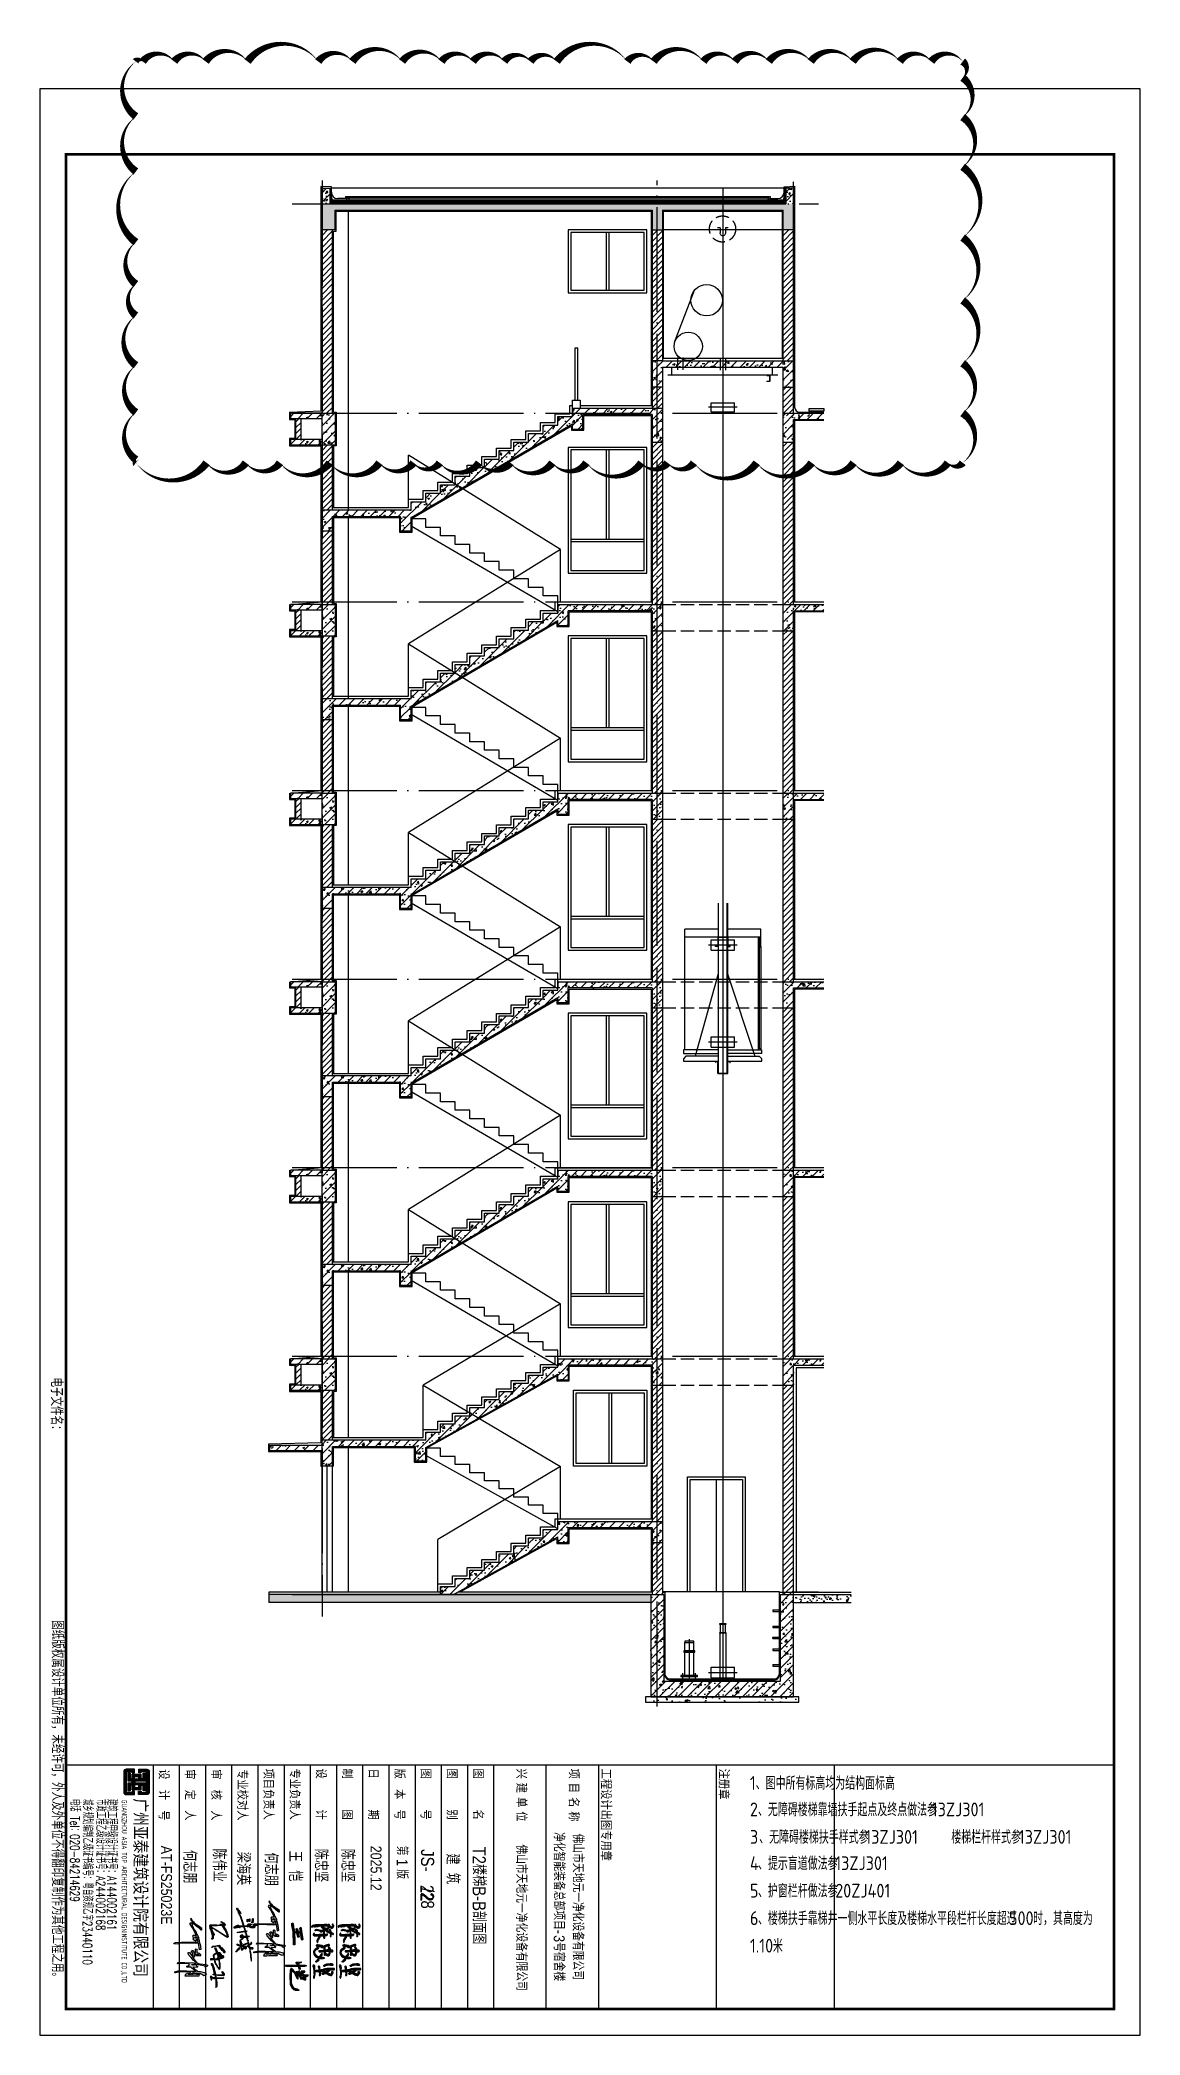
# Model space of a CAD drawing. Extents: x -1041549 to 749950, y -354245 to 17554.
# Drawn here: x -733762 to -712762, y -242944 to -204858 of the extents above; entities that cross this region are included whole.
import ezdxf
from ezdxf.enums import TextEntityAlignment as Align

# ---------------------------------------------------------------- set-up
doc = ezdxf.new("R2010")
doc.units = 0
doc.header["$LTSCALE"] = 1000
doc.header["$MEASUREMENT"] = 0
doc.linetypes.add('DASH', pattern=[0.35, 0.25, -0.1])
doc.linetypes.add('DOTE', pattern=[2.42, 2, -0.2, 0.02, -0.2])
for name, color, linetype in [('13', 13, 'Continuous'), ('14', 1, 'Continuous'), ('_0', 7, 'Continuous'), ('AXIS', 3, 'Continuous'), ('DOTE', 1, 'Continuous'), ('FIT', 1, 'Continuous'), ('PDIM', 3, 'Continuous'), ('PUB_HACTH', 8, 'Continuous'), ('PUB_HATCH', 8, 'Continuous'), ('PUB_TEXT', 7, 'Continuous'), ('PUB_TITLE', 4, 'Continuous'), ('RAS2DXF', 7, 'Continuous'), ('S_STAIR', 2, 'Continuous'), ('SURFACE', 6, 'Continuous'), ('WALL', 4, 'Continuous'), ('WINDOW', 3, 'Continuous'), ('X修改', 6, 'Continuous'), ('图签-Xi$0$RAS2DXF', 7, 'Continuous')]:
    doc.layers.add(name, color=color, linetype=linetype)
doc.layers.add('DIM_MODI', color=6, linetype='Continuous', plot=False)
doc.styles.add('_HZTXT', font='gs_txt.shx', dxfattribs={"width": 0.8, "bigfont": 'HZTXT.shx'})
doc.styles.add('HT', font='simhei.ttf', dxfattribs={"width": 0.7})
doc.styles.add('hztxt', font='romand_pkpm', dxfattribs={"bigfont": 'gbcbig'})
doc.styles.get("Standard").update_dxf_attribs({"font": 'gbenor.shx', "bigfont": 'gbcbig.shx'})
doc.styles.add('宋体', font='')
doc.styles.get('宋体').set_extended_font_data('宋体')
pattern_1 = [(45, (-84822.1, -171430.22), (-88.388348, 88.388348), []), (50, (-84822.1, -171430.22), (358.63009, -31.37607), [37.5, -412.5]), (355, (-84822.1, -171430.22), (-69.37567, 376.09607), [30, -330]), (100.4514, (-84792.2, -171432.84), (289.2547, 344.71977), [31.8701, -350.57106]), (46.1842, (-84822.1, -171330.2), (533.62052, -82.7595), [56.25, -618.75]), (96.6356, (-84777.63, -171337.1), (467.33135, 487.05894), [47.80514, -525.8565]), (351.1842, (-84822.1, -171330.2), (467.33097, 487.0593), [45, -495]), (21, (-84772.1, -171355.22), (298.45353, -201.30945), [37.5, -412.5]), (326, (-84772.1, -171355.22), (121.65767, 362.57502), [30, -330]), (71.4514, (-84747.23, -171372), (420.11131, 161.26525), [31.8701, -350.57106]), (37.5, (-84822.1, -171430.22), (6.079928, 166.446927), [0, -326, 0, -335, 0, -331.25]), (7.5, (-84822.1, -171430.22), (131.53477, 197.205856), [0, -191, 0, -318.5, 0, -126.25]), (327.5, (-84933.6, -171430.22), (266.911218, -11.277436), [0, -125, 0, -390, 0, -517.5]), (317.5, (-84983.6, -171430.22), (291.593085, 50.05249), [0, -162.5, 0, -259, 0, -367.5])]
pattern_2 = [(45, (-84822.1, -167830.22), (-88.388348, 88.388348), []), (50, (-84822.1, -167830.22), (358.63009, -31.37607), [37.5, -412.5]), (355, (-84822.1, -167830.22), (-69.37567, 376.09607), [30, -330]), (100.4514, (-84792.2, -167832.84), (289.2547, 344.71977), [31.8701, -350.57106]), (46.1842, (-84822.1, -167730.2), (533.62052, -82.7595), [56.25, -618.75]), (96.6356, (-84777.63, -167737.1), (467.33135, 487.05894), [47.80514, -525.8565]), (351.1842, (-84822.1, -167730.2), (467.33097, 487.0593), [45, -495]), (21, (-84772.1, -167755.22), (298.45353, -201.30945), [37.5, -412.5]), (326, (-84772.1, -167755.22), (121.65767, 362.57502), [30, -330]), (71.4514, (-84747.23, -167772), (420.11131, 161.26525), [31.8701, -350.57106]), (37.5, (-84822.1, -167830.22), (6.079928, 166.446927), [0, -326, 0, -335, 0, -331.25]), (7.5, (-84822.1, -167830.22), (131.53477, 197.205856), [0, -191, 0, -318.5, 0, -126.25]), (327.5, (-84933.6, -167830.22), (266.911218, -11.277436), [0, -125, 0, -390, 0, -517.5]), (317.5, (-84983.6, -167830.22), (291.593085, 50.05249), [0, -162.5, 0, -259, 0, -367.5])]
pattern_3 = [(45, (-84822.1, -164230.22), (-88.388348, 88.388348), []), (50, (-84822.1, -164230.22), (358.63009, -31.37607), [37.5, -412.5]), (355, (-84822.1, -164230.22), (-69.37567, 376.09607), [30, -330]), (100.4514, (-84792.2, -164232.84), (289.2547, 344.71977), [31.8701, -350.57106]), (46.1842, (-84822.1, -164130.2), (533.62052, -82.7595), [56.25, -618.75]), (96.6356, (-84777.63, -164137.1), (467.33135, 487.05894), [47.80514, -525.8565]), (351.1842, (-84822.1, -164130.2), (467.33097, 487.0593), [45, -495]), (21, (-84772.1, -164155.22), (298.45353, -201.30945), [37.5, -412.5]), (326, (-84772.1, -164155.22), (121.65767, 362.57502), [30, -330]), (71.4514, (-84747.23, -164172), (420.11131, 161.26525), [31.8701, -350.57106]), (37.5, (-84822.1, -164230.22), (6.079928, 166.446927), [0, -326, 0, -335, 0, -331.25]), (7.5, (-84822.1, -164230.22), (131.53477, 197.205856), [0, -191, 0, -318.5, 0, -126.25]), (327.5, (-84933.6, -164230.22), (266.911218, -11.277436), [0, -125, 0, -390, 0, -517.5]), (317.5, (-84983.6, -164230.22), (291.593085, 50.05249), [0, -162.5, 0, -259, 0, -367.5])]
pattern_4 = [(45, (-84822.1, -160630.22), (-88.388348, 88.388348), []), (50, (-84822.1, -160630.22), (358.63009, -31.37607), [37.5, -412.5]), (355, (-84822.1, -160630.22), (-69.37567, 376.09607), [30, -330]), (100.4514, (-84792.2, -160632.84), (289.2547, 344.71977), [31.8701, -350.57106]), (46.1842, (-84822.1, -160530.2), (533.62052, -82.7595), [56.25, -618.75]), (96.6356, (-84777.63, -160537.1), (467.33135, 487.05894), [47.80514, -525.8565]), (351.1842, (-84822.1, -160530.2), (467.33097, 487.0593), [45, -495]), (21, (-84772.1, -160555.22), (298.45353, -201.30945), [37.5, -412.5]), (326, (-84772.1, -160555.22), (121.65767, 362.57502), [30, -330]), (71.4514, (-84747.23, -160572), (420.11131, 161.26525), [31.8701, -350.57106]), (37.5, (-84822.1, -160630.22), (6.079928, 166.446927), [0, -326, 0, -335, 0, -331.25]), (7.5, (-84822.1, -160630.22), (131.53477, 197.205856), [0, -191, 0, -318.5, 0, -126.25]), (327.5, (-84933.6, -160630.22), (266.911218, -11.277436), [0, -125, 0, -390, 0, -517.5]), (317.5, (-84983.6, -160630.22), (291.593085, 50.05249), [0, -162.5, 0, -259, 0, -367.5])]
pattern_5 = [(45, (-84822.1, -157030.22), (-88.388348, 88.388348), []), (50, (-84822.1, -157030.22), (358.63009, -31.37607), [37.5, -412.5]), (355, (-84822.1, -157030.22), (-69.37567, 376.09607), [30, -330]), (100.4514, (-84792.2, -157032.84), (289.2547, 344.71977), [31.8701, -350.57106]), (46.1842, (-84822.1, -156930.2), (533.62052, -82.7595), [56.25, -618.75]), (96.6356, (-84777.63, -156937.1), (467.33135, 487.05894), [47.80514, -525.8565]), (351.1842, (-84822.1, -156930.2), (467.33097, 487.0593), [45, -495]), (21, (-84772.1, -156955.22), (298.45353, -201.30945), [37.5, -412.5]), (326, (-84772.1, -156955.22), (121.65767, 362.57502), [30, -330]), (71.4514, (-84747.23, -156972), (420.11131, 161.26525), [31.8701, -350.57106]), (37.5, (-84822.1, -157030.22), (6.079928, 166.446927), [0, -326, 0, -335, 0, -331.25]), (7.5, (-84822.1, -157030.22), (131.53477, 197.205856), [0, -191, 0, -318.5, 0, -126.25]), (327.5, (-84933.6, -157030.22), (266.911218, -11.277436), [0, -125, 0, -390, 0, -517.5]), (317.5, (-84983.6, -157030.22), (291.593085, 50.05249), [0, -162.5, 0, -259, 0, -367.5])]
pattern_6 = [(45, (-84822.1, -153380.22), (-88.388348, 88.388348), []), (50, (-84822.1, -153380.22), (358.63009, -31.37607), [37.5, -412.5]), (355, (-84822.1, -153380.22), (-69.37567, 376.09607), [30, -330]), (100.4514, (-84792.2, -153382.84), (289.2547, 344.71977), [31.8701, -350.57106]), (46.1842, (-84822.1, -153280.2), (533.62052, -82.7595), [56.25, -618.75]), (96.6356, (-84777.63, -153287.1), (467.33135, 487.05894), [47.80514, -525.8565]), (351.1842, (-84822.1, -153280.2), (467.33097, 487.0593), [45, -495]), (21, (-84772.1, -153305.22), (298.45353, -201.30945), [37.5, -412.5]), (326, (-84772.1, -153305.22), (121.65767, 362.57502), [30, -330]), (71.4514, (-84747.23, -153322), (420.11131, 161.26525), [31.8701, -350.57106]), (37.5, (-84822.1, -153380.22), (6.079928, 166.446927), [0, -326, 0, -335, 0, -331.25]), (7.5, (-84822.1, -153380.22), (131.53477, 197.205856), [0, -191, 0, -318.5, 0, -126.25]), (327.5, (-84933.6, -153380.22), (266.911218, -11.277436), [0, -125, 0, -390, 0, -517.5]), (317.5, (-84983.6, -153380.22), (291.593085, 50.05249), [0, -162.5, 0, -259, 0, -367.5])]
pattern_7 = [(45, (-193013.43, -165294.83), (-88.388348, 88.388348), []), (50, (-193013.43, -165294.83), (358.63009, -31.37607), [37.5, -412.5]), (355, (-193013.43, -165294.83), (-69.37567, 376.09607), [30, -330]), (100.4514, (-192983.55, -165297.44), (289.2547, 344.71977), [31.8701, -350.57106]), (46.1842, (-193013.43, -165194.83), (533.62052, -82.7595), [56.25, -618.75]), (96.6356, (-192968.97, -165201.7), (467.33135, 487.05894), [47.80514, -525.8565]), (351.1842, (-193013.43, -165194.8), (467.331, 487.0593), [45, -495]), (21, (-192963.43, -165219.83), (298.45353, -201.30945), [37.5, -412.5]), (326, (-192963.43, -165219.83), (121.65767, 362.57502), [30, -330]), (71.4514, (-192938.56, -165236.6), (420.11131, 161.26525), [31.8701, -350.57106]), (37.5, (-193013.43, -165294.83), (6.079928, 166.446927), [0, -326, 0, -335, 0, -331.25]), (7.5, (-193013.43, -165294.83), (131.53477, 197.205856), [0, -191, 0, -318.5, 0, -126.25]), (327.5, (-193124.93, -165294.83), (266.911218, -11.277436), [0, -125, 0, -390, 0, -517.5]), (317.5, (-193174.93, -165294.83), (291.59308, 50.05249), [0, -162.5, 0, -259, 0, -367.5])]
pattern_8 = [(45, (-193013.43, -165294.83), (-56.126601, 56.126601), [])]
pattern_9 = [(45, (-1011558.565, -271060.83), (-35.355339, 35.355339), []), (50, (-1011558.56, -271060.83), (143.452037, -12.550427), [15, -165]), (355, (-1011558.56, -271060.83), (-27.75027, 150.43843), [12, -132]), (100.4514, (-1011546.61, -271061.88), (115.701876, 137.88791), [12.74804, -140.22842]), (46.1842, (-1011558.56, -271020.83), (213.44821, -33.1038), [22.5, -247.5]), (96.6356, (-1011540.78, -271023.6), (186.93254, 194.82357), [19.12206, -210.3426]), (351.1842, (-1011558.56, -271020.83), (186.93239, 194.82372), [18, -198]), (21, (-1011538.56, -271030.83), (119.38141, -80.52378), [15, -165]), (326, (-1011538.56, -271030.83), (48.66307, 145.03001), [12, -132]), (71.4514, (-1011528.62, -271037.54), (168.044526, 64.5061), [12.74804, -140.22842]), (37.5, (-1011558.565, -271060.83), (2.431971, 66.578771), [0, -130.4, 0, -134, 0, -132.5]), (7.5, (-1011558.565, -271060.83), (52.613907, 78.882342), [0, -76.4, 0, -127.4, 0, -50.5]), (327.5, (-1011603.165, -271060.83), (106.764487, -4.510974), [0, -50, 0, -156, 0, -207]), (317.5, (-1011623.16, -271060.83), (116.637234, 20.020996), [0, -65, 0, -103.6, 0, -147])]
pattern_10 = [(45, (-193013.43, -165794.83), (-88.388348, 88.388348), []), (50, (-193013.43, -165794.83), (358.63009, -31.37607), [37.5, -412.5]), (355, (-193013.43, -165794.83), (-69.37567, 376.09607), [30, -330]), (100.4514, (-192983.55, -165797.44), (289.2547, 344.71977), [31.8701, -350.57106]), (46.1842, (-193013.43, -165694.83), (533.62052, -82.7595), [56.25, -618.75]), (96.6356, (-192968.97, -165701.7), (467.33135, 487.05894), [47.80514, -525.8565]), (351.1842, (-193013.43, -165694.8), (467.331, 487.0593), [45, -495]), (21, (-192963.43, -165719.83), (298.45353, -201.30945), [37.5, -412.5]), (326, (-192963.43, -165719.83), (121.65767, 362.57502), [30, -330]), (71.4514, (-192938.56, -165736.6), (420.11131, 161.26525), [31.8701, -350.57106]), (37.5, (-193013.43, -165794.83), (6.079928, 166.446927), [0, -326, 0, -335, 0, -331.25]), (7.5, (-193013.43, -165794.83), (131.53477, 197.205856), [0, -191, 0, -318.5, 0, -126.25]), (327.5, (-193124.93, -165794.83), (266.911218, -11.277436), [0, -125, 0, -390, 0, -517.5]), (317.5, (-193174.93, -165794.83), (291.59308, 50.05249), [0, -162.5, 0, -259, 0, -367.5])]
pattern_11 = [(45, (-193013.43, -168894.83), (-56.126601, 56.126601), [])]
pattern_12 = [(45, (-193013.43, -168894.83), (-88.388348, 88.388348), []), (50, (-193013.43, -168894.83), (358.63009, -31.37607), [37.5, -412.5]), (355, (-193013.43, -168894.83), (-69.37567, 376.09607), [30, -330]), (100.4514, (-192983.55, -168897.44), (289.2547, 344.71977), [31.8701, -350.57106]), (46.1842, (-193013.43, -168794.83), (533.62052, -82.7595), [56.25, -618.75]), (96.6356, (-192968.97, -168801.7), (467.33135, 487.05894), [47.80514, -525.8565]), (351.1842, (-193013.43, -168794.8), (467.331, 487.0593), [45, -495]), (21, (-192963.43, -168819.83), (298.45353, -201.30945), [37.5, -412.5]), (326, (-192963.43, -168819.83), (121.65767, 362.57502), [30, -330]), (71.4514, (-192938.56, -168836.6), (420.11131, 161.26525), [31.8701, -350.57106]), (37.5, (-193013.43, -168894.83), (6.079928, 166.446927), [0, -326, 0, -335, 0, -331.25]), (7.5, (-193013.43, -168894.83), (131.53477, 197.205856), [0, -191, 0, -318.5, 0, -126.25]), (327.5, (-193124.93, -168894.83), (266.911218, -11.277436), [0, -125, 0, -390, 0, -517.5]), (317.5, (-193174.93, -168894.83), (291.59308, 50.05249), [0, -162.5, 0, -259, 0, -367.5])]
pattern_13 = [(45, (-193013.43, -161694.83), (-56.126601, 56.126601), [])]
pattern_14 = [(45, (-193013.43, -158094.83), (-56.126601, 56.126601), [])]
pattern_15 = [(45, (-193013.43, -154494.83), (-56.126601, 56.126601), [])]
pattern_16 = [(45, (-193013.43, -150894.83), (-56.126601, 56.126601), [])]

msp = doc.modelspace()

# ---------------------------------------------------------------- texts
at = {"layer": '13', "color": 7, "style": '_HZTXT', "width": 0.85}
for s, p in [('T2楼梯B-B剖面图', (-725500.7, -239345.1)), ('22', (-726497.7, -240077.4))]:
    msp.add_text(s, height=250, rotation=270, dxfattribs=at).set_placement(p)

# ---------------------------------------------------------------- blocks, each defined once
blk = doc.blocks.new('A$C749C3F79')
h = blk.add_hatch()
h.set_pattern_fill('混凝土', color=8, scale=30)
h.set_pattern_definition([(50, (89528.97, -16263.46), (215.17805, -18.82564), [22.5, -247.5]), (355, (89528.97, -16263.46), (-41.6254, 225.65764), [18, -198]), (100.4514, (89546.9, -16265.03), (173.5528, 206.83186), [19.12206, -210.34263]), (46.1842, (89528.97, -16203.46), (320.1723, -49.6557), [33.75, -371.25]), (96.6356, (89555.65, -16207.6), (280.3988, 292.2354), [28.6831, -315.5139]), (351.1842, (89528.97, -16203.46), (280.3986, 292.2356), [27, -297]), (21, (89558.97, -16218.46), (179.0721, -120.78567), [22.5, -247.5]), (326, (89558.97, -16218.46), (72.9946, 217.545), [18, -198]), (71.4514, (89573.9, -16228.53), (252.0668, 96.75915), [19.12206, -210.34263]), (37.5, (89528.97, -16263.46), (3.647957, 99.868156), [0, -195.6, 0, -201, 0, -198.75]), (7.5, (89528.97, -16263.46), (78.92086, 118.32351), [0, -114.6, 0, -191.1, 0, -75.75]), (327.5, (89462.07, -16263.46), (160.14673, -6.76646), [0, -75, 0, -234, 0, -310.5]), (317.5, (89432.07, -16263.46), (174.95585, 30.0315), [0, -97.5, 0, -155.4, 0, -220.5])])
h.paths.add_polyline_path([(-6055, 3141), (-6055, 2991), (1237, 2991), (1237, 3141)])
h = blk.add_hatch()
h.set_pattern_fill('钢筋混凝土', color=8, scale=50)
h.set_pattern_definition([(45, (89678.97, -16363.46), (-88.38835, 88.38835), []), (50, (89678.97, -16363.46), (358.6301, -31.3761), [37.5, -412.5]), (355, (89678.97, -16363.46), (-69.3757, 376.096), [30, -330]), (100.4514, (89708.85, -16366.08), (289.2547, 344.7198), [31.8701, -350.571]), (46.1842, (89678.97, -16263.46), (533.6205, -82.7595), [56.25, -618.75]), (96.6356, (89723.44, -16270.36), (467.3314, 487.059), [47.805, -525.8565]), (351.1842, (89678.97, -16263.46), (467.331, 487.0593), [45, -495]), (21, (89728.97, -16288.46), (298.4535, -201.3094), [37.5, -412.5]), (326, (89728.97, -16288.46), (121.6577, 362.575), [30, -330]), (71.4514, (89753.84, -16305.24), (420.1113, 161.2652), [31.8701, -350.571]), (37.5, (89678.97, -16363.46), (6.07993, 166.44693), [0, -326, 0, -335, 0, -331.25]), (7.5, (89678.97, -16363.46), (131.53477, 197.20586), [0, -191, 0, -318.5, 0, -126.25]), (327.5, (89567.47, -16363.46), (266.91122, -11.27744), [0, -125, 0, -390, 0, -517.5]), (317.5, (89517.47, -16363.46), (291.5931, 50.0525), [0, -162.5, 0, -259, 0, -367.5])])
h.paths.add_polyline_path([(3712, 1491), (1487, 1491), (1487, 3141), (1237, 3141), (1237, 1191), (3962, 1191), (3962, 3141), (3712, 3141)])
h = blk.add_hatch()
h.set_pattern_fill('混凝土', color=8, scale=30)
h.set_pattern_definition([(50, (89678.97, -16263.46), (215.17805, -18.82564), [22.5, -247.5]), (355, (89678.97, -16263.46), (-41.6254, 225.65764), [18, -198]), (100.4514, (89696.9, -16265.03), (173.5528, 206.83186), [19.12206, -210.34263]), (46.1842, (89678.97, -16203.46), (320.1723, -49.6557), [33.75, -371.25]), (96.6356, (89705.65, -16207.6), (280.3988, 292.2354), [28.6831, -315.5139]), (351.1842, (89678.97, -16203.46), (280.3986, 292.2356), [27, -297]), (21, (89708.97, -16218.46), (179.0721, -120.78567), [22.5, -247.5]), (326, (89708.97, -16218.46), (72.9946, 217.545), [18, -198]), (71.4514, (89723.9, -16228.53), (252.0668, 96.75915), [19.12206, -210.34263]), (37.5, (89678.97, -16263.46), (3.647957, 99.868156), [0, -195.6, 0, -201, 0, -198.75]), (7.5, (89678.97, -16263.46), (78.92086, 118.32351), [0, -114.6, 0, -191.1, 0, -75.75]), (327.5, (89612.07, -16263.46), (160.14673, -6.76646), [0, -75, 0, -234, 0, -310.5]), (317.5, (89582.07, -16263.46), (174.95585, 30.0315), [0, -97.5, 0, -155.4, 0, -220.5])])
h.paths.add_polyline_path([(5061, 2991), (5061, 3141), (3987, 3141), (3987, 2991)])
h = blk.add_hatch()
h.set_pattern_fill('混凝土', color=8, scale=50)
h.set_pattern_definition([(50, (-986143.26, -92786.38), (358.63009, -31.37607), [37.5, -412.5]), (355, (-986143.26, -92786.38), (-69.37567, 376.09607), [30, -330]), (100.4514, (-986113.37, -92789), (289.25469, 344.71977), [31.8701, -350.57106]), (46.1842, (-986143.26, -92686.38), (533.62052, -82.7595), [56.25, -618.75]), (96.6356, (-986098.8, -92693.27), (467.33135, 487.05894), [47.80514, -525.8565]), (351.1842, (-986143.26, -92686.4), (467.33097, 487.0593), [45, -495]), (21, (-986093.26, -92711.38), (298.45353, -201.309445), [37.5, -412.5]), (326, (-986093.26, -92711.38), (121.65767, 362.57502), [30, -330]), (71.4514, (-986068.4, -92728.15), (420.11131, 161.26525), [31.8701, -350.57106]), (37.5, (-986143.26, -92786.38), (6.079928, 166.446927), [0, -326, 0, -335, 0, -331.25]), (7.5, (-986143.26, -92786.38), (131.53477, 197.205856), [0, -191, 0, -318.5, 0, -126.25]), (327.5, (-986254.76, -92786.38), (266.911218, -11.277436), [0, -125, 0, -390, 0, -517.5]), (317.5, (-986304.76, -92786.38), (291.593085, 50.05249), [0, -162.5, 0, -259, 0, -367.5])])
h.paths.add_polyline_path([(1287, 1191), (4087, 1191), (4087, 1091), (1287, 1091)])
blk.add_line((-6055, 3191), (-6055, 2991))
at = {"color": 8}
for p, q in [((1462, 3191), (1507, 3191)), ((1507, 3191), (1507, 1611)), ((3692, 3191), (5061, 3191)), ((3692, 1611), (3692, 3191)), ((1607, 1531), (3592, 1531)), ((1607, 1511), (3592, 1511))]:
    blk.add_line(p, q, dxfattribs=at)
for points in [[(-2778, 3191), (-6055, 3191)], [(1262, 3191), (-2440, 3191)]]:
    blk.add_lwpolyline(points, dxfattribs=at)
for points in [[(1237, 3141), (-6055, 3141)], [(3762, 3141), (5061, 3141)], [(1237, 2991), (-6055, 2991)], [(3962, 2991), (5061, 2991)]]:
    blk.add_lwpolyline(points)
at = {"const_width": 50}
blk.add_lwpolyline([(3962, 3141), (3962, 3141)], dxfattribs=at)
blk.add_lwpolyline([(1137, 1091), (4062, 1091), (4062, 1191), (1137, 1191)], close=True)
at = {"color": 8}
for centre, start, end in [((1607, 1631), 180, 270), ((1607, 1611), 180, 270), ((3592, 1631), 270, 0), ((3592, 1611), 270, 0)]:
    blk.add_arc(centre, 100, start, end, dxfattribs=at)
at = {"layer": 'FIT', "color": 1}
for p, q in [((3567, 2851), (3567, 2821)), ((3567, 2851), (3712, 2851)), ((3567, 2821), (3712, 2821)), ((3567, 2541), (3567, 2511)), ((3567, 2541), (3712, 2541)), ((3567, 2511), (3712, 2511)), ((3567, 2326), (3712, 2326)), ((3567, 2306), (3567, 2326)), ((3567, 2306), (3712, 2306)), ((3567, 2106), (3712, 2106)), ((3567, 2106), (3567, 2076)), ((3567, 2076), (3712, 2076)), ((3567, 1806), (3712, 1806)), ((3567, 1806), (3567, 1776)), ((3567, 1776), (3712, 1776))]:
    blk.add_line(p, q, dxfattribs=at)
at = {"layer": 'WALL'}
for p, q in [((1237, 3141), (1237, 1191)), ((1487, 3141), (1487, 1491)), ((3712, 1491), (3712, 3141)), ((3712, 3141), (3962, 3141)), ((3962, 3161), (3962, 3161)), ((3962, 1191), (3962, 3141)), ((1237, 1191), (3962, 1191)), ((1487, 1491), (3712, 1491))]:
    blk.add_line(p, q, dxfattribs=at)
blk.add_lwpolyline([(1237, 3141), (1487, 3141)], dxfattribs=at)
blk = doc.blocks.new('图签-Xi$0$A$C38097BB6')
at = {"linetype": 'Continuous'}
h = blk.add_hatch(color=4, dxfattribs=at)
h.dxf.hatch_style = 1
h.paths.add_polyline_path([(254, 848), (254, 800), (254, 738), (268, 738), (302, 731), (453, 827), (473, 848), (761, 991), (774, 991), (781, 875), (815, 848), (863, 868), (870, 889), (891, 889), (932, 861), (993, 937), (1014, 976), (1002, 995), (966, 984), (966, 1032), (946, 1058), (1048, 1080), (1062, 998), (1062, 697), (1062, 383), (1075, 123), (1096, 68), (1137, 61), (1144, 253), (1123, 253), (1103, 362), (1123, 978), (1096, 1101), (1390, 1142), (1369, 1190), (1356, 1190), (1144, 1162), (1133, 1155), (1089, 1142), (1007, 1128), (981, 1121), (945, 1108), (933, 1104), (921, 1101), (891, 1094), (866, 1090), (822, 1080), (798, 1071), (770, 1059), (713, 1025), (696, 1014), (644, 991), (627, 980), (583, 957), (560, 941), (521, 923), (513, 917), (502, 903), (487, 889), (405, 861), (405, 848), (316, 820), (282, 882), (275, 882), (248, 909), (200, 882), (166, 848), (145, 827), (108, 810), (63, 788), (83, 759), (131, 779), (166, 813), (228, 837)])
h.paths.add_polyline_path([(836, 950), (843, 1025), (904, 1039), (897, 984), (863, 950)], flags=16)
h = blk.add_hatch(color=4, dxfattribs=at)
h.dxf.hatch_style = 1
h.paths.add_polyline_path([(248, 909), (275, 882), (405, 1039), (514, 1162), (535, 1190), (535, 1231), (480, 1231), (431, 1170), (405, 1135), (371, 1081), (350, 1046)])
h = blk.add_hatch(color=4, dxfattribs=at)
h.dxf.hatch_style = 1
h.paths.add_polyline_path([(1561, 923), (1554, 964), (1629, 1032), (1643, 1162), (1622, 1183), (1575, 1183), (1527, 1128), (1499, 1025), (1356, 1019), (1335, 998), (1349, 964), (1499, 964), (1513, 916), (1417, 868), (1417, 813), (1451, 800), (1520, 854), (1650, 875), (1629, 827), (1492, 711), (1492, 663), (1547, 656), (1602, 683), (1711, 786), (1814, 875), (1923, 991), (1951, 998), (1951, 909), (1937, 896), (1917, 519), (1910, 253), (1923, 225), (1964, 218), (1971, 232), (1958, 341), (1971, 697), (2040, 697), (2040, 677), (2067, 608), (2115, 601), (2115, 772), (2156, 820), (2259, 943), (2272, 991), (2286, 991), (2286, 800), (2272, 608), (2272, 239), (2306, 102), (2354, 102), (2347, 129), (2313, 355), (2327, 759), (2361, 745), (2373, 746), (2375, 752), (2416, 759), (2423, 663), (2402, 670), (2395, 704), (2382, 704), (2382, 725), (2368, 725), (2382, 615), (2436, 533), (2450, 533), (2484, 526), (2484, 663), (2471, 772), (2471, 1128), (2423, 1142), (2416, 1005), (2354, 1005), (2368, 1149), (2382, 1183), (2395, 1183), (2409, 1231), (2457, 1326), (2436, 1409), (2402, 1429), (2361, 1402), (2320, 1231), (2313, 1183), (2300, 1067), (2259, 1025), (2252, 998), (2224, 971), (2224, 964), (2142, 882), (2115, 868), (2122, 1039), (2101, 1053), (2074, 1053), (2053, 1012), (2005, 991), (2026, 1162), (2067, 1381), (2115, 1381), (2088, 1443), (2060, 1477), (2033, 1477), (2005, 1402), (1971, 1162), (1964, 1080), (1896, 1012), (1869, 998), (1814, 943), (1787, 930), (1787, 909), (1725, 868), (1684, 848), (1698, 889), (1677, 923)])
h.paths.add_polyline_path([(1561, 1046), (1595, 1121), (1608, 1108), (1595, 1060)], flags=16)
h.paths.add_polyline_path([(2005, 978), (2019, 978), (2026, 868), (2012, 834), (1992, 834)], flags=16)
h.paths.add_polyline_path([(2341, 861), (2347, 937), (2402, 943), (2389, 896)], flags=16)
h.paths.add_polyline_path([(2382, 812), (2382, 841), (2416, 854), (2416, 807)], flags=16)
for p, q in [((248, 909), (350, 1046)), ((1014, 976), (1002, 995))]:
    blk.add_line(p, q, dxfattribs=at)
at = {"layer": '图签-Xi$0$RAS2DXF', "color": 0}
for points in [[(145, 827, 0), (108, 810, 0), (63, 788, 0), (83, 759, 0), (131, 779, 0), (166, 813, 0), (228, 837, 0), (254, 848, 0), (254, 800, 0), (254, 738, 0), (268, 738, 0), (302, 731, 0), (453, 827, 0), (473, 848, 0), (761, 991, 0), (774, 991, 0), (781, 875, 0), (815, 848, 0), (863, 868, 0), (870, 889, 0), (891, 889, 0), (932, 861, 0), (993, 937, 0), (1014, 976, 0)], [(145, 827, 0), (166, 848, 0), (200, 882, 0), (248, 909, 0), (275, 882, 0), (282, 882, 0), (316, 820, 0), (405, 848, 0), (405, 861, 0), (487, 889, 0), (502, 903, 0), (513, 917, 0), (521, 923, 0), (560, 941, 0), (583, 957, 0), (627, 980, 0), (644, 991, 0), (696, 1014, 0), (713, 1025, 0), (770, 1059, 0), (798, 1071, 0), (822, 1080, 0), (866, 1090, 0), (891, 1094, 0), (921, 1101, 0), (933, 1104, 0), (945, 1108, 0), (981, 1121, 0), (1007, 1128, 0), (1089, 1142, 0), (1133, 1155, 0), (1144, 1162, 0), (1356, 1190, 0), (1369, 1190, 0), (1390, 1142, 0), (1096, 1101, 0), (1123, 978, 0), (1103, 362, 0), (1123, 253, 0), (1144, 253, 0), (1137, 61, 0), (1096, 68, 0), (1075, 123, 0), (1062, 383, 0), (1062, 697, 0), (1062, 998, 0), (1048, 1080, 0), (946, 1058, 0), (966, 1032, 0), (966, 984, 0), (1002, 995, 0)], [(275, 882, 0), (405, 1039, 0), (514, 1162, 0), (535, 1190, 0), (535, 1231, 0), (480, 1231, 0), (431, 1170, 0), (405, 1135, 0), (371, 1081, 0), (350, 1046, 0), (350, 1046, 0), (350, 1046, 0)], [(836, 950, 0), (843, 1025, 0), (904, 1039, 0), (897, 984, 0), (863, 950, 0), (836, 950, 0)], [(2361, 745, 0), (2327, 759, 0), (2313, 355, 0), (2347, 129, 0), (2354, 102, 0), (2306, 102, 0), (2272, 239, 0), (2272, 608, 0), (2286, 800, 0), (2286, 991, 0), (2272, 991, 0), (2259, 943, 0), (2156, 820, 0), (2115, 772, 0), (2115, 601, 0), (2067, 608, 0), (2040, 677, 0), (2040, 697, 0), (1971, 697, 0), (1958, 341, 0), (1971, 232, 0), (1964, 218, 0), (1923, 225, 0), (1910, 253, 0), (1917, 519, 0), (1937, 896, 0), (1951, 909, 0), (1951, 998, 0), (1923, 991, 0), (1814, 875, 0), (1711, 786, 0), (1602, 683, 0), (1547, 656, 0), (1492, 663, 0), (1492, 711, 0), (1629, 827, 0), (1650, 875, 0), (1520, 854, 0), (1451, 800, 0), (1417, 813, 0), (1417, 868, 0), (1513, 916, 0), (1499, 964, 0), (1349, 964, 0), (1335, 998, 0), (1356, 1019, 0), (1499, 1025, 0), (1527, 1128, 0), (1575, 1183, 0), (1622, 1183, 0), (1643, 1162, 0), (1629, 1032, 0), (1554, 964, 0), (1561, 923, 0), (1677, 923, 0), (1698, 889, 0), (1684, 848, 0), (1725, 868, 0), (1787, 909, 0), (1787, 930, 0), (1814, 943, 0), (1869, 998, 0), (1896, 1012, 0), (1964, 1080, 0), (1971, 1162, 0), (2005, 1402, 0), (2033, 1477, 0), (2060, 1477, 0), (2088, 1443, 0), (2115, 1381, 0), (2067, 1381, 0), (2026, 1162, 0), (2005, 991, 0), (2053, 1012, 0), (2074, 1053, 0), (2101, 1053, 0), (2122, 1039, 0), (2115, 868, 0), (2142, 882, 0), (2224, 964, 0)], [(1608, 1108, 0), (1595, 1121, 0), (1561, 1046, 0), (1595, 1060, 0), (1608, 1108, 0), (1608, 1108, 0)], [(1992, 834, 0), (2005, 978, 0), (2019, 978, 0), (2026, 868, 0), (2012, 834, 0), (1992, 834, 0)], [(2368, 725, 0), (2375, 752, 0), (2416, 759, 0), (2423, 663, 0), (2402, 670, 0), (2395, 704, 0), (2382, 704, 0), (2382, 725, 0), (2368, 725, 0), (2382, 615, 0), (2436, 533, 0), (2450, 533, 0), (2484, 526, 0), (2484, 663, 0), (2471, 772, 0), (2471, 1128, 0), (2423, 1142, 0), (2416, 1005, 0), (2354, 1005, 0), (2368, 1149, 0), (2382, 1183, 0), (2395, 1183, 0), (2409, 1231, 0), (2457, 1326, 0), (2436, 1409, 0), (2402, 1429, 0), (2361, 1402, 0), (2320, 1231, 0), (2313, 1183, 0), (2300, 1067, 0), (2259, 1025, 0), (2252, 998, 0), (2224, 971, 0), (2224, 964, 0), (2224, 964, 0), (2224, 964, 0)], [(2341, 861, 0), (2347, 937, 0), (2402, 943, 0), (2389, 896, 0), (2341, 861, 0)], [(2382, 807, 0), (2382, 841, 0), (2416, 854, 0), (2416, 807, 0), (2375, 813, 0)], [(2373, 746, 0), (2361, 745, 0)]]:
    blk.add_polyline3d(points, dxfattribs=at)
blk = doc.blocks.new('1')
h = blk.add_hatch(color=256)
edge = h.paths.add_edge_path()
edge.add_spline(control_points=[(19572, 62301), (19580, 62297), (19603, 62294), (19600, 62323), (19639, 62338), (19682, 62323), (19744, 62299), (19747, 62213), (19703, 62181), (19682, 62139), (19707, 62121), (19751, 62119), (19809, 62064), (19799, 61999), (19788, 61964), (19795, 61938), (19832, 61997), (19837, 62053), (19874, 62103), (19897, 62158), (19873, 62157), (19854, 62152), (19851, 62121), (19805, 62127), (19786, 62171), (19818, 62203), (19861, 62213), (19895, 62230), (19938, 62219), (19942, 62267), (19953, 62302), (19985, 62318), (20008, 62315), (20023, 62291), (19986, 62274), (19978, 62223), (20033, 62219), (20068, 62234), (20104, 62216), (20107, 62198), (20101, 62175), (20042, 62185), (19968, 62202), (19932, 62117), (19907, 62050), (19869, 61996), (19833, 61957), (19845, 61927), (19907, 61934), (19948, 61935), (20012, 61935), (20010, 61974), (20017, 62009), (19982, 62036), (19997, 62062), (20022, 62061), (20051, 62047), (20065, 62003), (20035, 61942), (20096, 61943), (20128, 61953), (20172, 61943), (20175, 61922), (20169, 61906), (20140, 61875), (20066, 61916), (20069, 61829), (20065, 61783), (20069, 61733), (20077, 61726), (20085, 61727), (20084, 61742), (20107, 61746), (20133, 61748), (20153, 61715), (20201, 61700), (20240, 61667), (20285, 61656), (20316, 61636), (20351, 61653), (20368, 61629), (20347, 61612), (20318, 61603), (20270, 61602), (20202, 61631), (20153, 61672), (20098, 61691), (20081, 61677), (20066, 61662), (20079, 61600), (20078, 61535), (20062, 61468), (20035, 61433), (20006, 61448), (19990, 61469), (19931, 61466), (19967, 61489), (19984, 61503), (20003, 61494), (20026, 61497), (20028, 61651), (19990, 61739), (20019, 61892), (19951, 61891), (19889, 61899), (19818, 61853), (19777, 61858), (19744, 61880), (19729, 61827), (19704, 61782), (19634, 61814), (19652, 61732), (19640, 61690), (19659, 61667), (19668, 61648), (19668, 61631), (19666, 61602), (19672, 61568), (19678, 61520), (19673, 61473), (19665, 61420), (19701, 61398), (19677, 61365), (19642, 61383), (19597, 61482), (19603, 61701), (19591, 61903), (19579, 62035), (19592, 62056), (19614, 62066), (19644, 62064), (19642, 62024), (19642, 61965), (19649, 61908), (19636, 61846), (19669, 61838), (19695, 61891), (19742, 61932), (19750, 61995), (19752, 62044), (19718, 62072), (19667, 62093), (19619, 62074), (19576, 62091), (19569, 62126), (19611, 62149), (19655, 62178), (19682, 62220), (19698, 62279), (19644, 62273), (19613, 62280), (19583, 62262), (19569, 62277), (19565, 62304), (19572, 62301)], knot_values=[0, 0, 0, 0, 25.884331, 45.146958, 66.479267, 132.372386, 183.629541, 249.136898, 338.941564, 353.726241, 367.890447, 418.054505, 489.468766, 573.74897, 593.907625, 606.900293, 633.905098, 723.77363, 816.100985, 837.806147, 855.399799, 870.792116, 894.555377, 927.610303, 971.324109, 1008.538417, 1044.472281, 1103.725286, 1123.010919, 1158.076729, 1209.446543, 1237.816404, 1256.192258, 1274.098606, 1306.086355, 1353.726899, 1372.802995, 1452.547703, 1464.511229, 1485.578121, 1503.259404, 1524.004169, 1639.347069, 1691.324781, 1775.26467, 1856.058899, 1900.276122, 1911.35221, 1943.559666, 2052.431381, 2076.45349, 2101.155679, 2148.855552, 2184.335502, 2202.97612, 2220.361757, 2253.0384, 2292.00237, 2356.934082, 2371.969429, 2452.062233, 2472.086559, 2490.247834, 2506.748332, 2522.591775, 2609.854265, 2629.940177, 2750.167605, 2767.664688, 2773.898763, 2779.476268, 2789.84602, 2806.233352, 2838.030837, 2862.388346, 2912.377079, 2983.867455, 3012.231928, 3049.243029, 3089.173088, 3101.456803, 3122.45901, 3152.222609, 3198.178157, 3259.94693, 3369.294473, 3396.541936, 3417.930358, 3432.27997, 3456.748711, 3592.025738, 3626.753462, 3673.316273, 3690.28127, 3716.894538, 3758.619, 3784.87603, 3802.686178, 3825.334006, 3841.112822, 3861.740188, 4214.66915, 4229.977201, 4250.154736, 4374.204511, 4447.590744, 4475.296283, 4500.911409, 4542.182438, 4597.956987, 4634.333597, 4710.448974, 4746.504422, 4766.609563, 4794.246064, 4808.253429, 4818.762977, 4880.227101, 4910.175458, 4963.4827, 5028.011947, 5043.362455, 5074.738615, 5101.980624, 5144.469262, 5395.442128, 5741.667345, 5760.468443, 5788.468415, 5807.223992, 5834.22941, 5856.710805, 5909.695777, 6018.243111, 6047.412488, 6059.865072, 6106.418981, 6191.085927, 6252.932473, 6288.064831, 6329.781822, 6375.229217, 6447.974601, 6473.98292, 6499.291979, 6536.044703, 6601.556585, 6657.161212, 6697.136548, 6734.173708, 6778.414076, 6802.989285, 6817.596061, 6841.081825, 6841.081825, 6841.081825, 6841.081825], degree=3, periodic=0)
h = blk.add_hatch(color=256)
edge = h.paths.add_edge_path()
edge.add_spline(control_points=[(20571, 62089), (20570, 62099), (20567, 62117), (20567, 62153), (20616, 62179), (20653, 62191), (20685, 62190), (20691, 62220), (20694, 62244), (20680, 62285), (20713, 62296), (20745, 62295), (20774, 62265), (20763, 62232), (20752, 62216), (20740, 62203), (20750, 62182), (20781, 62185), (20819, 62182), (20867, 62168), (20920, 62147), (20938, 62088), (20923, 62030), (20901, 61996), (20873, 61972), (20905, 61967), (20914, 61944), (20919, 61908), (20851, 61927), (20811, 61908), (20749, 61918), (20760, 61858), (20762, 61808), (20762, 61739), (20761, 61697), (20742, 61681), (20708, 61680), (20731, 61726), (20709, 61786), (20734, 61907), (20637, 61902), (20600, 61904), (20561, 61905), (20589, 61871), (20537, 61877), (20569, 61862), (20581, 61847), (20577, 61816), (20551, 61784), (20532, 61732), (20528, 61675), (20492, 61622), (20543, 61594), (20493, 61597), (20490, 61556), (20455, 61615), (20461, 61663), (20474, 61746), (20495, 61812), (20495, 61870), (20530, 61877), (20512, 61896), (20500, 61934), (20465, 62002), (20446, 62066), (20435, 62127), (20466, 62148), (20508, 62139), (20505, 62062), (20510, 62004), (20549, 61956), (20595, 61967), (20629, 61966), (20689, 61950), (20671, 62023), (20680, 62061), (20682, 62139), (20636, 62113), (20602, 62111), (20589, 62088), (20571, 62084), (20571, 62089)], knot_values=[0, 0, 0, 0, 29.135606, 56.755033, 99.176577, 174.688397, 176.214623, 195.326569, 239.578318, 271.639943, 295.525861, 327.722224, 367.765785, 397.377228, 421.496267, 429.123614, 446.975119, 473.321906, 514.643686, 562.029169, 623.542363, 675.150032, 729.584287, 796.442255, 800.757388, 830.384219, 842.68176, 880.929104, 893.234048, 1026.027751, 1035.18538, 1055.06923, 1156.135886, 1227.811536, 1255.641092, 1275.180568, 1299.648305, 1325.974722, 1385.469868, 1517.667305, 1557.467317, 1641.42565, 1642.951877, 1669.056172, 1691.277558, 1712.031125, 1726.095934, 1755.111376, 1792.004, 1850.91614, 1915.27759, 1973.728428, 1994.254744, 2027.928847, 2047.260396, 2079.906995, 2147.440159, 2227.921809, 2315.264465, 2366.423394, 2378.726063, 2384.225997, 2430.615527, 2509.131141, 2603.207751, 2645.935406, 2670.061283, 2704.493964, 2749.657551, 2866.939746, 2886.357907, 2919.9357, 2988.685201, 3023.789356, 3042.153055, 3171.788222, 3193.355546, 3224.818837, 3281.52994, 3294.475445, 3309.738115, 3309.738115, 3309.738115, 3309.738115], degree=3, periodic=0)
edge = h.paths.add_edge_path(flags=16)
edge.add_spline(control_points=[(20740, 61961), (20752, 61957), (20778, 61954), (20815, 61987), (20847, 62020), (20884, 62059), (20873, 62122), (20813, 62129), (20749, 62144), (20739, 62087), (20728, 62033), (20751, 61992), (20736, 61962), (20740, 61961)], knot_values=[0, 0, 0, 0, 38.563907, 70.048674, 141.193957, 180.385001, 224.720125, 300.079383, 352.647117, 371.607594, 459.505059, 509.894327, 522.778058, 522.778058, 522.778058, 522.778058], degree=3, periodic=0)
edge = h.paths.add_edge_path()
edge.add_spline(control_points=[(20997, 61769), (21006, 61790), (21007, 61847), (21004, 61898), (21023, 61950), (21043, 61884), (21054, 61829), (21053, 61703), (21002, 61589), (20930, 61509), (20850, 61454), (20762, 61453), (20683, 61485), (20633, 61537), (20598, 61576), (20592, 61618), (20559, 61606), (20551, 61649), (20574, 61674), (20613, 61688), (20636, 61653), (20657, 61625), (20652, 61574), (20708, 61538), (20772, 61500), (20855, 61521), (20930, 61583), (20959, 61644), (20987, 61706), (20931, 61729), (20895, 61763), (20844, 61797), (20846, 61841), (20889, 61841), (20925, 61810), (20960, 61792), (20983, 61750), (20995, 61764), (20997, 61769)], knot_values=[0, 0, 0, 0, 69.146956, 160.1596, 170.538994, 209.661681, 270.012271, 403.939801, 542.734199, 644.983518, 723.105421, 825.487809, 891.676049, 978.262277, 1032.345249, 1056.858046, 1077.976258, 1106.970714, 1149.979702, 1174.026828, 1219.553341, 1253.030917, 1279.458469, 1362.955829, 1420.988415, 1503.521239, 1595.894421, 1698.776267, 1734.120383, 1754.013834, 1858.704988, 1895.236876, 1928.173776, 1955.774783, 1999.197238, 2067.92374, 2088.795082, 2105.194045, 2105.194045, 2105.194045, 2105.194045], degree=3, periodic=0)
edge = h.paths.add_edge_path()
edge.add_spline(control_points=[(21179, 61557), (21185, 61559), (21196, 61562), (21214, 61573), (21197, 61598), (21173, 61623), (21158, 61665), (21125, 61687), (21099, 61680), (21074, 61664), (21086, 61627), (21122, 61602), (21154, 61587), (21172, 61554), (21179, 61557)], knot_values=[0, 0, 0, 0, 20.452144, 35.584474, 50.711265, 95.771901, 149.522495, 176.842895, 204.491798, 225.356726, 257.446545, 297.982839, 354.383923, 376.85309, 376.85309, 376.85309, 376.85309], degree=3, periodic=0)
h = blk.add_hatch(color=256)
edge = h.paths.add_edge_path()
edge.add_spline(control_points=[(21355, 61904), (21364, 61901), (21389, 61906), (21391, 61942), (21369, 61966), (21348, 62010), (21341, 62078), (21337, 62167), (21359, 62236), (21340, 62304), (21291, 62292), (21263, 62245), (21270, 62165), (21278, 62059), (21298, 61963), (21339, 61918), (21350, 61906), (21355, 61904)], knot_values=[0, 0, 0, 0, 28.307819, 57.769968, 88.507694, 124.345644, 201.226436, 291.546925, 386.640984, 427.045053, 463.957404, 503.597358, 586.749077, 692.132742, 831.729336, 860.655764, 877.274161, 877.274161, 877.274161, 877.274161], degree=3, periodic=0)
edge = h.paths.add_edge_path()
edge.add_spline(control_points=[(21478, 62338), (21482, 62349), (21497, 62365), (21537, 62368), (21551, 62310), (21526, 62239), (21545, 62181), (21541, 62131), (21559, 62136), (21558, 62157), (21597, 62149), (21601, 62108), (21632, 62082), (21637, 62048), (21671, 62045), (21685, 62095), (21705, 62141), (21724, 62183), (21726, 62224), (21684, 62233), (21656, 62238), (21611, 62229), (21624, 62278), (21635, 62311), (21679, 62311), (21718, 62276), (21784, 62252), (21785, 62170), (21751, 62104), (21719, 62041), (21687, 62006), (21691, 61964), (21719, 61927), (21719, 61877), (21728, 61832), (21698, 61819), (21672, 61829), (21685, 61871), (21669, 61897), (21645, 61942), (21626, 61873), (21598, 61857), (21582, 61822), (21590, 61785), (21632, 61755), (21684, 61757), (21741, 61767), (21785, 61748), (21792, 61695), (21749, 61703), (21714, 61722), (21672, 61698), (21622, 61713), (21610, 61663), (21615, 61630), (21617, 61588), (21610, 61556), (21633, 61511), (21700, 61531), (21763, 61516), (21828, 61505), (21880, 61503), (21900, 61470), (21878, 61455), (21847, 61463), (21805, 61448), (21789, 61477), (21746, 61484), (21685, 61474), (21608, 61478), (21532, 61469), (21458, 61456), (21400, 61430), (21332, 61425), (21331, 61472), (21345, 61507), (21419, 61523), (21489, 61519), (21559, 61514), (21589, 61539), (21564, 61587), (21561, 61629), (21566, 61699), (21514, 61689), (21470, 61688), (21429, 61669), (21378, 61655), (21388, 61700), (21395, 61739), (21460, 61732), (21497, 61741), (21552, 61726), (21544, 61767), (21530, 61799), (21532, 61834), (21530, 61863), (21550, 61868), (21566, 61867), (21593, 61889), (21589, 61937), (21626, 61963), (21633, 62002), (21586, 62024), (21585, 62075), (21560, 62092), (21543, 62110), (21528, 62088), (21535, 62056), (21531, 62011), (21546, 61957), (21543, 61918), (21561, 61880), (21539, 61875), (21508, 61869), (21511, 61928), (21477, 61995), (21480, 62131), (21491, 62248), (21474, 62325), (21478, 62338)], knot_values=[0, 0, 0, 0, 33.044335, 61.251559, 99.834577, 179.128309, 287.136684, 293.626372, 304.222081, 321.89763, 341.298681, 389.773321, 429.085753, 460.442942, 474.232403, 515.991121, 584.308958, 637.767202, 657.954884, 691.823055, 741.128844, 758.065346, 807.166317, 833.831578, 862.130535, 917.991356, 996.755558, 1037.203318, 1142.638209, 1218.442181, 1252.732265, 1276.226342, 1336.503053, 1385.433818, 1428.380168, 1453.515176, 1466.493699, 1503.117911, 1551.071281, 1569.222269, 1627.379835, 1663.025516, 1676.825009, 1740.091224, 1754.845074, 1829.056576, 1885.438295, 1925.71278, 1963.797638, 1989.198548, 2029.628044, 2083.630005, 2120.953101, 2156.437268, 2204.47303, 2228.678411, 2281.499038, 2300.604307, 2369.267547, 2442.13093, 2503.488696, 2570.218577, 2584.683942, 2600.307132, 2632.675176, 2686.308392, 2700.819843, 2724.022955, 2805.947354, 2890.997252, 2950.384119, 3037.924619, 3107.921476, 3157.83015, 3194.326335, 3222.848242, 3266.710561, 3397.422524, 3448.986685, 3465.135887, 3504.331042, 3578.987713, 3627.287973, 3648.561463, 3714.591085, 3763.895937, 3794.763936, 3834.894401, 3859.029715, 3911.711329, 3981.003943, 4010.13641, 4031.012851, 4076.58641, 4126.740687, 4136.881334, 4154.006975, 4177.675014, 4186.981897, 4253.331546, 4297.040805, 4309.985415, 4366.046749, 4416.141427, 4443.239008, 4459.260558, 4473.78132, 4505.628004, 4556.902588, 4607.722143, 4668.386119, 4688.700879, 4702.736788, 4724.899117, 4772.03031, 4827.839253, 4966.129027, 5153.423369, 5192.879366, 5192.879366, 5192.879366, 5192.879366], degree=3, periodic=0)
h = blk.add_hatch(color=256)
edge = h.paths.add_edge_path()
edge.add_spline(control_points=[(19815, 61531), (19826, 61527), (19863, 61523), (19831, 61575), (19842, 61624), (19859, 61692), (19882, 61752), (19923, 61799), (19895, 61851), (19862, 61841), (19830, 61826), (19828, 61748), (19797, 61673), (19785, 61599), (19793, 61554), (19811, 61543), (19813, 61532), (19815, 61531)], knot_values=[0, 0, 0, 0, 33.43765, 69.500786, 122.128847, 193.046237, 274.558494, 318.271131, 366.985344, 396.539847, 410.74842, 473.090773, 591.202533, 667.582671, 698.228829, 717.806149, 725.687829, 725.687829, 725.687829, 725.687829], degree=3, periodic=0)
for points, knots in [([(19572, 62301), (19580, 62297), (19603, 62294), (19600, 62323), (19639, 62338), (19682, 62323), (19744, 62299), (19747, 62213), (19703, 62181), (19682, 62139), (19707, 62121), (19751, 62119), (19809, 62064), (19799, 61999), (19788, 61964), (19795, 61938), (19832, 61997), (19837, 62053), (19874, 62103), (19897, 62158), (19873, 62157), (19854, 62152), (19851, 62121), (19805, 62127), (19786, 62171), (19818, 62203), (19861, 62213), (19895, 62230), (19938, 62219), (19942, 62267), (19953, 62302), (19985, 62318), (20008, 62315), (20023, 62291), (19986, 62274), (19978, 62223), (20033, 62219), (20068, 62234), (20104, 62216), (20107, 62198), (20101, 62175), (20042, 62185), (19968, 62202), (19932, 62117), (19907, 62050), (19869, 61996), (19833, 61957), (19845, 61927), (19907, 61934), (19948, 61935), (20012, 61935), (20010, 61974), (20017, 62009), (19982, 62036), (19997, 62062), (20022, 62061), (20051, 62047), (20065, 62003), (20035, 61942), (20096, 61943), (20128, 61953), (20172, 61943), (20175, 61922), (20169, 61906), (20140, 61875), (20066, 61916), (20069, 61829), (20065, 61783), (20069, 61733), (20077, 61726), (20085, 61727), (20084, 61742), (20107, 61746), (20133, 61748), (20153, 61715), (20201, 61700), (20240, 61667), (20285, 61656), (20316, 61636), (20351, 61653), (20368, 61629), (20347, 61612), (20318, 61603), (20270, 61602), (20202, 61631), (20153, 61672), (20098, 61691), (20081, 61677), (20066, 61662), (20079, 61600), (20078, 61535), (20062, 61468), (20035, 61433), (20006, 61448), (19990, 61469), (19931, 61466), (19967, 61489), (19984, 61503), (20003, 61494), (20026, 61497), (20028, 61651), (19990, 61739), (20019, 61892), (19951, 61891), (19889, 61899), (19818, 61853), (19777, 61858), (19744, 61880), (19729, 61827), (19704, 61782), (19634, 61814), (19652, 61732), (19640, 61690), (19659, 61667), (19668, 61648), (19668, 61631), (19666, 61602), (19672, 61568), (19678, 61520), (19673, 61473), (19665, 61420), (19701, 61398), (19677, 61365), (19642, 61383), (19597, 61482), (19603, 61701), (19591, 61903), (19579, 62035), (19592, 62056), (19614, 62066), (19644, 62064), (19642, 62024), (19642, 61965), (19649, 61908), (19636, 61846), (19669, 61838), (19695, 61891), (19742, 61932), (19750, 61995), (19752, 62044), (19718, 62072), (19667, 62093), (19619, 62074), (19576, 62091), (19569, 62126), (19611, 62149), (19655, 62178), (19682, 62220), (19698, 62279), (19644, 62273), (19613, 62280), (19583, 62262), (19569, 62277), (19565, 62304), (19572, 62301)], [0, 0, 0, 0, 25.884331, 45.146958, 66.479267, 132.372386, 183.629541, 249.136898, 338.941564, 353.726241, 367.890447, 418.054505, 489.468766, 573.74897, 593.907625, 606.900293, 633.905098, 723.77363, 816.100985, 837.806147, 855.399799, 870.792116, 894.555377, 927.610303, 971.324109, 1008.538417, 1044.472281, 1103.725286, 1123.010919, 1158.076729, 1209.446543, 1237.816404, 1256.192258, 1274.098606, 1306.086355, 1353.726899, 1372.802995, 1452.547703, 1464.511229, 1485.578121, 1503.259404, 1524.004169, 1639.347069, 1691.324781, 1775.26467, 1856.058899, 1900.276122, 1911.35221, 1943.559666, 2052.431381, 2076.45349, 2101.155679, 2148.855552, 2184.335502, 2202.97612, 2220.361757, 2253.0384, 2292.00237, 2356.934082, 2371.969429, 2452.062233, 2472.086559, 2490.247834, 2506.748332, 2522.591775, 2609.854265, 2629.940177, 2750.167605, 2767.664688, 2773.898763, 2779.476268, 2789.84602, 2806.233352, 2838.030837, 2862.388346, 2912.377079, 2983.867455, 3012.231928, 3049.243029, 3089.173088, 3101.456803, 3122.45901, 3152.222609, 3198.178157, 3259.94693, 3369.294473, 3396.541936, 3417.930358, 3432.27997, 3456.748711, 3592.025738, 3626.753462, 3673.316273, 3690.28127, 3716.894538, 3758.619, 3784.87603, 3802.686178, 3825.334006, 3841.112822, 3861.740188, 4214.66915, 4229.977201, 4250.154736, 4374.204511, 4447.590744, 4475.296283, 4500.911409, 4542.182438, 4597.956987, 4634.333597, 4710.448974, 4746.504422, 4766.609563, 4794.246064, 4808.253429, 4818.762977, 4880.227101, 4910.175458, 4963.4827, 5028.011947, 5043.362455, 5074.738615, 5101.980624, 5144.469262, 5395.442128, 5741.667345, 5760.468443, 5788.468415, 5807.223992, 5834.22941, 5856.710805, 5909.695777, 6018.243111, 6047.412488, 6059.865072, 6106.418981, 6191.085927, 6252.932473, 6288.064831, 6329.781822, 6375.229217, 6447.974601, 6473.98292, 6499.291979, 6536.044703, 6601.556585, 6657.161212, 6697.136548, 6734.173708, 6778.414076, 6802.989285, 6817.596061, 6841.081825, 6841.081825, 6841.081825, 6841.081825]), ([(20571, 62089), (20570, 62099), (20567, 62117), (20567, 62153), (20616, 62179), (20653, 62191), (20685, 62190), (20691, 62220), (20694, 62244), (20680, 62285), (20713, 62296), (20745, 62295), (20774, 62265), (20763, 62232), (20752, 62216), (20740, 62203), (20750, 62182), (20781, 62185), (20819, 62182), (20867, 62168), (20920, 62147), (20938, 62088), (20923, 62030), (20901, 61996), (20873, 61972), (20905, 61967), (20914, 61944), (20919, 61908), (20851, 61927), (20811, 61908), (20749, 61918), (20760, 61858), (20762, 61808), (20762, 61739), (20761, 61697), (20742, 61681), (20708, 61680), (20731, 61726), (20709, 61786), (20734, 61907), (20637, 61902), (20600, 61904), (20561, 61905), (20589, 61871), (20537, 61877), (20569, 61862), (20581, 61847), (20577, 61816), (20551, 61784), (20532, 61732), (20528, 61675), (20492, 61622), (20543, 61594), (20493, 61597), (20490, 61556), (20455, 61615), (20461, 61663), (20474, 61746), (20495, 61812), (20495, 61870), (20530, 61877), (20512, 61896), (20500, 61934), (20465, 62002), (20446, 62066), (20435, 62127), (20466, 62148), (20508, 62139), (20505, 62062), (20510, 62004), (20549, 61956), (20595, 61967), (20629, 61966), (20689, 61950), (20671, 62023), (20680, 62061), (20682, 62139), (20636, 62113), (20602, 62111), (20589, 62088), (20571, 62084), (20571, 62089)], [0, 0, 0, 0, 29.135606, 56.755033, 99.176577, 174.688397, 176.214623, 195.326569, 239.578318, 271.639943, 295.525861, 327.722224, 367.765785, 397.377228, 421.496267, 429.123614, 446.975119, 473.321906, 514.643686, 562.029169, 623.542363, 675.150032, 729.584287, 796.442255, 800.757388, 830.384219, 842.68176, 880.929104, 893.234048, 1026.027751, 1035.18538, 1055.06923, 1156.135886, 1227.811536, 1255.641092, 1275.180568, 1299.648305, 1325.974722, 1385.469868, 1517.667305, 1557.467317, 1641.42565, 1642.951877, 1669.056172, 1691.277558, 1712.031125, 1726.095934, 1755.111376, 1792.004, 1850.91614, 1915.27759, 1973.728428, 1994.254744, 2027.928847, 2047.260396, 2079.906995, 2147.440159, 2227.921809, 2315.264465, 2366.423394, 2378.726063, 2384.225997, 2430.615527, 2509.131141, 2603.207751, 2645.935406, 2670.061283, 2704.493964, 2749.657551, 2866.939746, 2886.357907, 2919.9357, 2988.685201, 3023.789356, 3042.153055, 3171.788222, 3193.355546, 3224.818837, 3281.52994, 3294.475445, 3309.738115, 3309.738115, 3309.738115, 3309.738115]), ([(20740, 61961), (20752, 61957), (20778, 61954), (20815, 61987), (20847, 62020), (20884, 62059), (20873, 62122), (20813, 62129), (20749, 62144), (20739, 62087), (20728, 62033), (20751, 61992), (20736, 61962), (20740, 61961)], [0, 0, 0, 0, 38.563907, 70.048674, 141.193957, 180.385001, 224.720125, 300.079383, 352.647117, 371.607594, 459.505059, 509.894327, 522.778058, 522.778058, 522.778058, 522.778058]), ([(21355, 61904), (21364, 61901), (21389, 61906), (21391, 61942), (21369, 61966), (21348, 62010), (21341, 62078), (21337, 62167), (21359, 62236), (21340, 62304), (21291, 62292), (21263, 62245), (21270, 62165), (21278, 62059), (21298, 61963), (21339, 61918), (21350, 61906), (21355, 61904)], [0, 0, 0, 0, 28.307819, 57.769968, 88.507694, 124.345644, 201.226436, 291.546925, 386.640984, 427.045053, 463.957404, 503.597358, 586.749077, 692.132742, 831.729336, 860.655764, 877.274161, 877.274161, 877.274161, 877.274161]), ([(21478, 62338), (21482, 62349), (21497, 62365), (21537, 62368), (21551, 62310), (21526, 62239), (21545, 62181), (21541, 62131), (21559, 62136), (21558, 62157), (21597, 62149), (21601, 62108), (21632, 62082), (21637, 62048), (21671, 62045), (21685, 62095), (21705, 62141), (21724, 62183), (21726, 62224), (21684, 62233), (21656, 62238), (21611, 62229), (21624, 62278), (21635, 62311), (21679, 62311), (21718, 62276), (21784, 62252), (21785, 62170), (21751, 62104), (21719, 62041), (21687, 62006), (21691, 61964), (21719, 61927), (21719, 61877), (21728, 61832), (21698, 61819), (21672, 61829), (21685, 61871), (21669, 61897), (21645, 61942), (21626, 61873), (21598, 61857), (21582, 61822), (21590, 61785), (21632, 61755), (21684, 61757), (21741, 61767), (21785, 61748), (21792, 61695), (21749, 61703), (21714, 61722), (21672, 61698), (21622, 61713), (21610, 61663), (21615, 61630), (21617, 61588), (21610, 61556), (21633, 61511), (21700, 61531), (21763, 61516), (21828, 61505), (21880, 61503), (21900, 61470), (21878, 61455), (21847, 61463), (21805, 61448), (21789, 61477), (21746, 61484), (21685, 61474), (21608, 61478), (21532, 61469), (21458, 61456), (21400, 61430), (21332, 61425), (21331, 61472), (21345, 61507), (21419, 61523), (21489, 61519), (21559, 61514), (21589, 61539), (21564, 61587), (21561, 61629), (21566, 61699), (21514, 61689), (21470, 61688), (21429, 61669), (21378, 61655), (21388, 61700), (21395, 61739), (21460, 61732), (21497, 61741), (21552, 61726), (21544, 61767), (21530, 61799), (21532, 61834), (21530, 61863), (21550, 61868), (21566, 61867), (21593, 61889), (21589, 61937), (21626, 61963), (21633, 62002), (21586, 62024), (21585, 62075), (21560, 62092), (21543, 62110), (21528, 62088), (21535, 62056), (21531, 62011), (21546, 61957), (21543, 61918), (21561, 61880), (21539, 61875), (21508, 61869), (21511, 61928), (21477, 61995), (21480, 62131), (21491, 62248), (21474, 62325), (21478, 62338)], [0, 0, 0, 0, 33.044335, 61.251559, 99.834577, 179.128309, 287.136684, 293.626372, 304.222081, 321.89763, 341.298681, 389.773321, 429.085753, 460.442942, 474.232403, 515.991121, 584.308958, 637.767202, 657.954884, 691.823055, 741.128844, 758.065346, 807.166317, 833.831578, 862.130535, 917.991356, 996.755558, 1037.203318, 1142.638209, 1218.442181, 1252.732265, 1276.226342, 1336.503053, 1385.433818, 1428.380168, 1453.515176, 1466.493699, 1503.117911, 1551.071281, 1569.222269, 1627.379835, 1663.025516, 1676.825009, 1740.091224, 1754.845074, 1829.056576, 1885.438295, 1925.71278, 1963.797638, 1989.198547, 2029.628044, 2083.630005, 2120.953101, 2156.437268, 2204.47303, 2228.678411, 2281.499038, 2300.604307, 2369.267547, 2442.13093, 2503.488696, 2570.218577, 2584.683942, 2600.307132, 2632.675176, 2686.308392, 2700.819843, 2724.022955, 2805.947354, 2890.997252, 2950.384119, 3037.924619, 3107.921476, 3157.83015, 3194.326335, 3222.848242, 3266.710561, 3397.422524, 3448.986685, 3465.135887, 3504.331042, 3578.987713, 3627.287973, 3648.561463, 3714.591085, 3763.895937, 3794.763936, 3834.894401, 3859.029715, 3911.711329, 3981.003943, 4010.13641, 4031.012851, 4076.58641, 4126.740687, 4136.881334, 4154.006975, 4177.675014, 4186.981897, 4253.331546, 4297.040805, 4309.985415, 4366.046749, 4416.141427, 4443.239008, 4459.260558, 4473.78132, 4505.628004, 4556.902588, 4607.722143, 4668.386119, 4688.700879, 4702.736788, 4724.899117, 4772.03031, 4827.839253, 4966.129027, 5153.423369, 5192.879366, 5192.879366, 5192.879366, 5192.879366]), ([(19815, 61531), (19826, 61527), (19863, 61523), (19831, 61575), (19842, 61624), (19859, 61692), (19882, 61752), (19923, 61799), (19895, 61851), (19862, 61841), (19830, 61826), (19828, 61748), (19797, 61673), (19785, 61599), (19793, 61554), (19811, 61543), (19813, 61532), (19815, 61531)], [0, 0, 0, 0, 33.43765, 69.500786, 122.128847, 193.046237, 274.558494, 318.271131, 366.985344, 396.539847, 410.74842, 473.090773, 591.202533, 667.582671, 698.228829, 717.806149, 725.687829, 725.687829, 725.687829, 725.687829]), ([(20997, 61769), (21006, 61790), (21007, 61847), (21004, 61898), (21023, 61950), (21043, 61884), (21054, 61829), (21053, 61703), (21002, 61589), (20930, 61509), (20850, 61454), (20762, 61453), (20683, 61485), (20633, 61537), (20598, 61576), (20592, 61618), (20559, 61606), (20551, 61649), (20574, 61674), (20613, 61688), (20636, 61653), (20657, 61625), (20652, 61574), (20708, 61538), (20772, 61500), (20855, 61521), (20930, 61583), (20959, 61644), (20987, 61706), (20931, 61729), (20895, 61763), (20844, 61797), (20846, 61841), (20889, 61841), (20925, 61810), (20960, 61792), (20983, 61750), (20995, 61764), (20997, 61769)], [0, 0, 0, 0, 69.146956, 160.1596, 170.538994, 209.661681, 270.012271, 403.939801, 542.734199, 644.983518, 723.105421, 825.487809, 891.676049, 978.262277, 1032.345249, 1056.858046, 1077.976258, 1106.970714, 1149.979702, 1174.026828, 1219.553341, 1253.030917, 1279.458469, 1362.955829, 1420.988415, 1503.521239, 1595.894421, 1698.776267, 1734.120383, 1754.013834, 1858.704988, 1895.236875, 1928.173776, 1955.774783, 1999.197238, 2067.92374, 2088.795082, 2105.194045, 2105.194045, 2105.194045, 2105.194045]), ([(21179, 61557), (21185, 61559), (21196, 61562), (21214, 61573), (21197, 61598), (21173, 61623), (21158, 61665), (21125, 61687), (21099, 61680), (21074, 61664), (21086, 61627), (21122, 61602), (21154, 61587), (21172, 61554), (21179, 61557)], [0, 0, 0, 0, 20.452144, 35.584474, 50.711265, 95.771901, 149.522495, 176.842895, 204.491798, 225.356726, 257.446545, 297.982839, 354.383923, 376.85309, 376.85309, 376.85309, 376.85309])]:
    blk.add_open_spline(points, degree=3, knots=knots)
blk = doc.blocks.new('qs23x')
at = {"linetype": 'Continuous'}
h = blk.add_hatch(color=4, dxfattribs=at)
h.dxf.hatch_style = 1
h.paths.add_polyline_path([(1063948, -134007), (1063926, -134013), (1063907, -134015), (1063904, -134017), (1063905, -134021), (1063917, -134022), (1063950, -134014), (1064021, -134013), (1064021, -134006), (1064014, -134006), (1064007, -134005)])
h = blk.add_hatch(color=4, dxfattribs=at)
h.dxf.hatch_style = 1
h.paths.add_polyline_path([(1063947, -133969), (1063930, -133971), (1063927, -133974), (1063932, -133979), (1063951, -133975), (1063992, -133970), (1063996, -133966), (1063993, -133962)])
h = blk.add_hatch(color=4, dxfattribs=at)
h.dxf.hatch_style = 1
h.paths.add_polyline_path([(1063980, -133990), (1063981, -133984), (1063979, -133983), (1063960, -133986), (1063959, -133980), (1063951, -133980), (1063951, -133987), (1063935, -133992), (1063933, -133996), (1063936, -133998), (1063950, -133996), (1063951, -134001), (1063957, -134001), (1063959, -133994)])
h = blk.add_hatch(color=4, dxfattribs=at)
h.dxf.hatch_style = 1
h.paths.add_polyline_path([(1064138, -133986), (1064153, -133982), (1064154, -133976), (1064138, -133978), (1064138, -133952), (1064137, -133945), (1064133, -133945), (1064131, -133949), (1064131, -133982), (1064122, -133985), (1064119, -133972), (1064112, -133972), (1064114, -133998), (1064120, -133999), (1064123, -133994), (1064131, -133991), (1064131, -134055), (1064133, -134056), (1064138, -134054), (1064138, -134049)])
h = blk.add_hatch(color=4, dxfattribs=at)
h.dxf.hatch_style = 1
h.paths.add_polyline_path([(1064181, -133966), (1064181, -133969), (1064187, -133969), (1064192, -133957), (1064200, -133954), (1064195, -133971), (1064181, -133975), (1064162, -133980), (1064163, -133985), (1064175, -133985), (1064172, -133988), (1064165, -133993), (1064166, -133998), (1064172, -133998), (1064169, -134004), (1064148, -134021), (1064148, -134027), (1064150, -134027), (1064157, -134031), (1064162, -134031), (1064187, -134032), (1064235, -134031), (1064255, -134019), (1064262, -134012), (1064266, -134003), (1064265, -133983), (1064263, -133985), (1064262, -133987), (1064261, -133992), (1064260, -133996), (1064255, -134009), (1064246, -134017), (1064228, -134024), (1064159, -134024), (1064176, -134005), (1064187, -134002), (1064200, -133994), (1064205, -133992), (1064204, -133987), (1064184, -133987), (1064182, -133988), (1064182, -133985), (1064206, -133974), (1064205, -133967), (1064210, -133954), (1064209, -133947), (1064201, -133947), (1064192, -133951), (1064192, -133940), (1064188, -133934), (1064183, -133934), (1064184, -133954), (1064180, -133959), (1064170, -133965), (1064169, -133951), (1064163, -133951), (1064163, -133972), (1064165, -133972), (1064172, -133973)])
h.paths.add_polyline_path([(1064178, -133995), (1064186, -133994), (1064183, -133997), (1064178, -133997)], flags=16)
at = {"layer": 'RAS2DXF', "color": 0}
for points in [[(1063905, -134021, 0), (1063904, -134017, 0), (1063907, -134015, 0), (1063926, -134013, 0), (1063948, -134007, 0), (1064007, -134005, 0), (1064014, -134006, 0), (1064021, -134006, 0), (1064021, -134013, 0), (1063950, -134014, 0), (1063917, -134022, 0), (1063905, -134021, 0)], [(1063932, -133979, 0), (1063927, -133974, 0), (1063930, -133971, 0), (1063947, -133969, 0), (1063993, -133962, 0), (1063996, -133966, 0), (1063992, -133970, 0), (1063951, -133975, 0), (1063932, -133979, 0)], [(1063951, -134001, 0), (1063950, -133996, 0), (1063936, -133998, 0), (1063933, -133996, 0), (1063935, -133992, 0), (1063951, -133987, 0), (1063951, -133980, 0), (1063959, -133980, 0), (1063960, -133986, 0), (1063979, -133983, 0), (1063981, -133984, 0), (1063980, -133990, 0), (1063959, -133994, 0), (1063957, -134001, 0), (1063951, -134001, 0)], [(1064133, -134056, 0), (1064131, -134055, 0), (1064131, -133991, 0), (1064123, -133994, 0), (1064120, -133999, 0), (1064114, -133998, 0), (1064112, -133972, 0), (1064119, -133972, 0), (1064122, -133985, 0), (1064131, -133982, 0), (1064131, -133949, 0), (1064133, -133945, 0), (1064137, -133945, 0), (1064138, -133952, 0), (1064138, -133978, 0), (1064154, -133976, 0), (1064153, -133982, 0), (1064138, -133986, 0), (1064138, -134049, 0), (1064138, -134054, 0), (1064133, -134056, 0)], [(1064260, -133996, 0), (1064261, -133992, 0), (1064261, -133992, 0), (1064260, -133996, 0), (1064255, -134009, 0), (1064246, -134017, 0), (1064228, -134024, 0), (1064159, -134024, 0), (1064176, -134005, 0), (1064187, -134002, 0), (1064200, -133994, 0), (1064205, -133992, 0), (1064204, -133987, 0), (1064184, -133987, 0), (1064182, -133988, 0), (1064182, -133985, 0), (1064206, -133974, 0), (1064205, -133967, 0), (1064210, -133954, 0), (1064209, -133947, 0), (1064201, -133947, 0), (1064192, -133951, 0), (1064192, -133940, 0), (1064188, -133934, 0), (1064183, -133934, 0), (1064184, -133954, 0), (1064180, -133959, 0), (1064170, -133965, 0), (1064169, -133951, 0), (1064163, -133951, 0), (1064163, -133972, 0), (1064165, -133972, 0), (1064172, -133973, 0), (1064181, -133966, 0), (1064181, -133969, 0), (1064187, -133969, 0), (1064192, -133957, 0), (1064200, -133954, 0), (1064195, -133971, 0), (1064181, -133975, 0), (1064162, -133980, 0), (1064163, -133985, 0), (1064175, -133985, 0), (1064172, -133988, 0), (1064165, -133993, 0), (1064166, -133998, 0), (1064172, -133998, 0), (1064169, -134004, 0), (1064148, -134021, 0), (1064148, -134027, 0), (1064150, -134027, 0), (1064157, -134031, 0), (1064162, -134031, 0), (1064187, -134032, 0), (1064235, -134031, 0), (1064255, -134019, 0), (1064262, -134012, 0), (1064266, -134003, 0), (1064265, -133983, 0)], [(1064178, -133997, 0), (1064178, -133995, 0), (1064186, -133994, 0), (1064183, -133997, 0), (1064178, -133997, 0)], [(1064261, -133992, 0), (1064262, -133987, 0), (1064263, -133985, 0), (1064265, -133983, 0)]]:
    blk.add_polyline3d(points, dxfattribs=at)
blk = doc.blocks.new('CWY')
at = {"linetype": 'Continuous'}
for points in [[(428851, 106289), (428880, 106308), (428890, 106313), (428910, 106323), (428931, 106328), (428932, 106326), (428929, 106317), (428900, 106272), (428880, 106241), (428857, 106204), (428855, 106200), (428846, 106191), (428849, 106185), (428865, 106187), (428884, 106195), (428922, 106206), (428945, 106206), (428948, 106197), (428953, 106199), (428953, 106208), (428947, 106211), (428920, 106211), (428921, 106214), (428921, 106220), (428916, 106220), (428901, 106212), (428881, 106202), (428857, 106192), (428858, 106195), (428863, 106206), (428865, 106206), (428870, 106215), (428874, 106224), (428882, 106235), (428885, 106238), (428887, 106244), (428888, 106250), (428890, 106251), (428898, 106263), (428931, 106310), (428939, 106327), (428933, 106333), (428918, 106331), (428882, 106316), (428868, 106308), (428852, 106297), (428843, 106293), (428843, 106304), (428839, 106311), (428820, 106294), (428812, 106282), (428810, 106275), (428814, 106275), (428822, 106289), (428835, 106301), (428835, 106284), (428831, 106280), (428828, 106270), (428836, 106269), (428836, 106275), (428838, 106275), (428839, 106241), (428842, 106243), (428842, 106282)], [(429185, 106217), (429148, 106204), (429150, 106197), (429157, 106198), (429169, 106205), (429179, 106208), (429210, 106217), (429238, 106222), (429237, 106217), (429237, 106211), (429243, 106210), (429246, 106226), (429250, 106226), (429260, 106227), (429262, 106229), (429267, 106228), (429265, 106209), (429262, 106200), (429256, 106200), (429256, 106192), (429254, 106192), (429256, 106188), (429260, 106187), (429263, 106190), (429280, 106192), (429284, 106194), (429283, 106199), (429269, 106200), (429273, 106216), (429274, 106231), (429290, 106233), (429294, 106235), (429294, 106234), (429297, 106234), (429297, 106235), (429298, 106235), (429313, 106236), (429334, 106236), (429335, 106237), (429339, 106235), (429344, 106230), (429347, 106232), (429339, 106240), (429307, 106240), (429274, 106236), (429274, 106292), (429271, 106295), (429265, 106295), (429268, 106235), (429247, 106231), (429250, 106248), (429252, 106294), (429245, 106301), (429242, 106301), (429234, 106300), (429218, 106288), (429217, 106283), (429225, 106285), (429234, 106292), (429242, 106294), (429244, 106290), (429244, 106257), (429240, 106230)], [(428842, 106243), (428839, 106241), (428839, 106212), (428839, 106187), (428840, 106187), (428842, 106182), (428844, 106182), (428842, 106189)]]:
    blk.add_hatch(color=4, dxfattribs=at).paths.add_polyline_path(points)
h = blk.add_hatch(color=4, dxfattribs=at)
h.paths.add_polyline_path([(429017, 106263), (429031, 106273), (429034, 106277), (429044, 106283), (429051, 106291), (429063, 106299), (429063, 106304), (429061, 106305), (429054, 106305), (429042, 106298), (429020, 106279), (429020, 106272), (429009, 106266), (429005, 106264), (429002, 106260), (429007, 106232), (429010, 106207), (429017, 106200), (429022, 106200), (429021, 106205), (429016, 106208), (429010, 106258)])
h.paths.add_polyline_path([(429035, 106284), (429038, 106287), (429045, 106293), (429049, 106297), (429052, 106294), (429046, 106292), (429045, 106291), (429037, 106285)], flags=16)
h = blk.add_hatch(color=4, dxfattribs=at)
h.paths.add_polyline_path([(429059, 106237), (429064, 106238), (429071, 106222), (429074, 106219), (429077, 106219), (429077, 106217), (429087, 106214), (429104, 106216), (429104, 106219), (429084, 106219), (429083, 106221), (429078, 106222), (429072, 106233), (429070, 106236), (429071, 106242), (429081, 106245), (429109, 106252), (429111, 106244), (429113, 106221), (429106, 106220), (429106, 106216), (429109, 106215), (429112, 106215), (429114, 106190), (429116, 106190), (429121, 106189), (429120, 106195), (429119, 106218), (429134, 106221), (429139, 106225), (429148, 106229), (429152, 106229), (429153, 106230), (429155, 106230), (429156, 106231), (429161, 106234), (429173, 106240), (429192, 106255), (429196, 106263), (429188, 106268), (429155, 106268), (429116, 106261), (429105, 106292), (429099, 106297), (429092, 106298), (429088, 106292), (429088, 106285), (429094, 106291), (429098, 106288), (429101, 106281), (429099, 106282), (429087, 106279), (429072, 106271), (429061, 106262), (429059, 106255), (429064, 106254), (429070, 106262), (429086, 106272), (429097, 106274), (429074, 106253), (429078, 106253), (429081, 106256), (429090, 106259), (429092, 106262), (429096, 106263), (429102, 106271), (429105, 106271), (429108, 106266), (429107, 106258), (429084, 106252), (429076, 106251), (429078, 106253), (429074, 106253), (429056, 106244), (429039, 106238), (429021, 106229), (429024, 106224), (429034, 106226), (429037, 106229)])
h.paths.add_polyline_path([(429118, 106255), (429134, 106259), (429150, 106261), (429177, 106263), (429186, 106263), (429186, 106258), (429177, 106249), (429173, 106247), (429161, 106240), (429158, 106237), (429152, 106233), (429151, 106231), (429139, 106229), (429132, 106227), (429132, 106225), (429119, 106223)], flags=16)
for p, q in [((429037, 106285), (429045, 106291)), ((429045, 106293), (429038, 106287))]:
    blk.add_line(p, q, dxfattribs=at)
at = {"layer": 'RAS2DXF', "color": 0}
for points in [[(428920, 106211, 0), (428947, 106211, 0), (428953, 106208, 0), (428953, 106199, 0), (428948, 106197, 0), (428945, 106206, 0), (428922, 106206, 0), (428884, 106195, 0), (428865, 106187, 0), (428849, 106185, 0), (428846, 106191, 0), (428855, 106200, 0), (428857, 106204, 0), (428880, 106241, 0), (428900, 106272, 0), (428929, 106317, 0), (428932, 106326, 0), (428931, 106328, 0), (428910, 106323, 0), (428890, 106313, 0), (428880, 106308, 0), (428851, 106289, 0), (428842, 106282, 0), (428842, 106243, 0), (428839, 106241, 0), (428838, 106275, 0), (428836, 106275, 0), (428836, 106269, 0), (428828, 106270, 0), (428831, 106280, 0), (428835, 106284, 0), (428835, 106301, 0), (428822, 106289, 0), (428814, 106275, 0), (428810, 106275, 0), (428812, 106282, 0), (428820, 106294, 0), (428839, 106311, 0), (428843, 106304, 0), (428843, 106293, 0), (428852, 106297, 0), (428868, 106308, 0), (428882, 106316, 0), (428918, 106331, 0), (428933, 106333, 0), (428939, 106327, 0), (428931, 106310, 0), (428898, 106263, 0), (428890, 106251, 0), (428888, 106250, 0), (428887, 106244, 0), (428885, 106238, 0), (428882, 106235, 0), (428874, 106224, 0), (428870, 106215, 0), (428865, 106206, 0), (428863, 106206, 0), (428858, 106195, 0), (428857, 106192, 0), (428881, 106202, 0), (428901, 106212, 0), (428916, 106220, 0), (428921, 106220, 0), (428921, 106214, 0), (428920, 106211, 0), (428920, 106211, 0), (428920, 106211, 0), (428920, 106211, 0)], [(428881, 106309, 0), (428882, 106308, 0)], [(429017, 106200, 0), (429010, 106207, 0), (429007, 106232, 0), (429002, 106260, 0), (429005, 106264, 0), (429009, 106266, 0), (429020, 106272, 0), (429020, 106279, 0), (429042, 106298, 0), (429054, 106305, 0), (429061, 106305, 0), (429063, 106304, 0), (429063, 106299, 0), (429051, 106291, 0), (429044, 106283, 0), (429034, 106277, 0), (429031, 106273, 0), (429017, 106263, 0), (429010, 106258, 0), (429016, 106208, 0), (429021, 106205, 0), (429022, 106200, 0), (429017, 106200, 0)], [(429037, 106285, 0), (429035, 106284, 0), (429038, 106287, 0), (429038, 106287, 0), (429038, 106287, 0)], [(429046, 106292, 0), (429052, 106294, 0), (429049, 106297, 0), (429045, 106293, 0)], [(429046, 106292, 0), (429045, 106291, 0)], [(429074, 106253, 0), (429097, 106274, 0), (429086, 106272, 0), (429070, 106262, 0), (429064, 106254, 0), (429059, 106255, 0), (429061, 106262, 0), (429072, 106271, 0), (429087, 106279, 0), (429099, 106282, 0), (429101, 106281, 0), (429098, 106288, 0), (429094, 106291, 0), (429088, 106285, 0)], [(429161, 106234, 0), (429173, 106240, 0), (429192, 106255, 0), (429196, 106263, 0), (429188, 106268, 0), (429155, 106268, 0), (429116, 106261, 0), (429105, 106292, 0), (429099, 106297, 0), (429092, 106298, 0), (429088, 106292, 0), (429088, 106285, 0)], [(429250, 106226, 0), (429246, 106226, 0), (429243, 106210, 0), (429237, 106211, 0), (429237, 106217, 0), (429238, 106222, 0), (429210, 106217, 0), (429179, 106208, 0), (429169, 106205, 0), (429157, 106198, 0), (429150, 106197, 0), (429148, 106204, 0), (429185, 106217, 0), (429240, 106230, 0), (429244, 106257, 0), (429244, 106290, 0), (429242, 106294, 0), (429234, 106292, 0), (429225, 106285, 0), (429217, 106283, 0), (429218, 106288, 0), (429234, 106300, 0), (429242, 106301, 0), (429245, 106301, 0), (429252, 106294, 0), (429250, 106248, 0), (429247, 106231, 0), (429268, 106235, 0), (429265, 106295, 0), (429271, 106295, 0), (429274, 106292, 0), (429274, 106236, 0), (429307, 106240, 0), (429339, 106240, 0), (429347, 106232, 0), (429344, 106230, 0), (429339, 106235, 0), (429335, 106237, 0), (429334, 106236, 0), (429313, 106236, 0), (429298, 106235, 0), (429298, 106235, 0), (429300, 106235, 0)], [(428838, 106258, 0), (428837, 106257, 0)], [(428839, 106241, 0), (428839, 106212, 0), (428839, 106187, 0), (428840, 106187, 0), (428842, 106182, 0), (428844, 106182, 0), (428842, 106189, 0), (428842, 106243, 0)], [(429064, 106238, 0), (429067, 106241, 0), (429064, 106238, 0), (429059, 106237, 0), (429037, 106229, 0), (429034, 106226, 0), (429024, 106224, 0), (429021, 106229, 0), (429039, 106238, 0), (429056, 106244, 0), (429074, 106253, 0), (429078, 106253, 0), (429081, 106256, 0), (429090, 106259, 0), (429092, 106262, 0), (429096, 106263, 0), (429102, 106271, 0), (429105, 106271, 0), (429108, 106266, 0), (429107, 106258, 0), (429084, 106252, 0), (429076, 106251, 0), (429078, 106253, 0)], [(429104, 106216, 0), (429087, 106214, 0), (429077, 106217, 0), (429077, 106219, 0), (429074, 106219, 0), (429071, 106222, 0), (429064, 106238, 0)], [(429104, 106216, 0), (429104, 106219, 0), (429084, 106219, 0), (429083, 106221, 0), (429078, 106222, 0), (429072, 106233, 0), (429070, 106236, 0), (429071, 106242, 0), (429081, 106245, 0), (429109, 106252, 0), (429111, 106244, 0), (429110, 106242, 0)], [(429096, 106273, 0), (429097, 106273, 0)], [(429104, 106216, 0), (429106, 106216, 0), (429109, 106215, 0), (429112, 106215, 0), (429114, 106190, 0), (429116, 106190, 0), (429121, 106189, 0), (429120, 106195, 0), (429119, 106218, 0), (429134, 106221, 0), (429139, 106225, 0), (429148, 106229, 0), (429139, 106225, 0), (429139, 106226, 0)], [(429104, 106218, 0), (429106, 106218, 0)], [(429106, 106216, 0), (429106, 106220, 0), (429113, 106221, 0), (429111, 106244, 0)], [(429106, 106216, 0), (429106, 106215, 0)], [(429139, 106229, 0), (429132, 106227, 0), (429132, 106225, 0), (429119, 106223, 0), (429118, 106255, 0), (429134, 106259, 0), (429150, 106261, 0), (429177, 106263, 0), (429186, 106263, 0), (429186, 106258, 0), (429177, 106249, 0), (429173, 106247, 0), (429161, 106240, 0), (429158, 106237, 0), (429152, 106233, 0), (429151, 106231, 0), (429139, 106229, 0)], [(429126, 106220, 0), (429126, 106218, 0)], [(429148, 106229, 0), (429152, 106229, 0), (429153, 106230, 0), (429155, 106230, 0), (429156, 106231, 0), (429161, 106234, 0)], [(429250, 106226, 0), (429249, 106225, 0)], [(429250, 106226, 0), (429260, 106227, 0), (429262, 106229, 0), (429267, 106228, 0), (429265, 106209, 0), (429262, 106200, 0), (429256, 106200, 0), (429256, 106192, 0), (429254, 106192, 0), (429256, 106188, 0), (429260, 106187, 0), (429263, 106190, 0), (429280, 106192, 0), (429284, 106194, 0), (429283, 106199, 0), (429269, 106200, 0), (429273, 106216, 0), (429274, 106231, 0), (429290, 106233, 0), (429290, 106233, 0), (429290, 106233, 0), (429290, 106233, 0)], [(429294, 106234, 0), (429294, 106235, 0), (429290, 106233, 0)], [(429294, 106234, 0), (429297, 106234, 0), (429297, 106235, 0), (429298, 106235, 0)]]:
    blk.add_polyline3d(points, dxfattribs=at)
blk = doc.blocks.new('梁海英_t3')
at = {"linetype": 'Continuous'}
for points in [[(298, 1550), (275, 1550), (279, 1544), (310, 1542), (311, 1540), (317, 1540), (317, 1547)], [(201, 1406), (207, 1407), (213, 1410), (222, 1412), (227, 1415), (232, 1418), (236, 1419), (238, 1420), (249, 1425), (262, 1430), (264, 1430), (266, 1430), (270, 1432), (275, 1434), (279, 1435), (283, 1435), (284, 1437), (284, 1442), (283, 1442), (282, 1441), (263, 1435), (259, 1433), (256, 1432), (229, 1422), (205, 1414), (205, 1416), (221, 1427), (227, 1433), (227, 1434), (223, 1433), (220, 1430), (211, 1425), (193, 1412), (174, 1400), (175, 1394), (182, 1396), (197, 1401)], [(278, 1521), (279, 1515), (294, 1516), (302, 1513), (304, 1513), (304, 1519), (299, 1521)], [(307, 1493), (306, 1496), (294, 1500), (291, 1500), (281, 1499), (284, 1494)], [(292, 1445), (299, 1445), (300, 1446), (300, 1447), (307, 1448), (308, 1450), (308, 1450), (308, 1450), (284, 1443), (288, 1443), (291, 1443)], [(333, 1523), (327, 1519), (327, 1511), (329, 1511)], [(335, 1512), (335, 1513), (335, 1514), (333, 1513), (332, 1510), (333, 1511), (334, 1511)], [(343, 1460), (341, 1460), (343, 1460)], [(345, 1459), (345, 1461), (343, 1460), (343, 1460)], [(345, 1461), (343, 1461), (343, 1460)], [(356, 1465), (351, 1464), (354, 1464), (355, 1463), (356, 1463)], [(354, 1464), (351, 1464), (351, 1462), (352, 1461), (355, 1462), (356, 1463), (355, 1463)], [(351, 1462), (351, 1461), (367, 1464), (352, 1461)], [(367, 1464), (368, 1467), (367, 1468), (365, 1468), (364, 1466), (358, 1465), (358, 1463), (356, 1463), (355, 1462)], [(393, 1476), (391, 1475), (389, 1475), (388, 1474), (374, 1470), (376, 1469), (377, 1469), (377, 1468), (383, 1469), (384, 1471), (392, 1472)], [(408, 1477), (408, 1480), (406, 1480), (404, 1479), (404, 1478), (405, 1477)], [(415, 1483), (411, 1482), (410, 1481), (410, 1477), (414, 1479), (415, 1481)], [(561, 1421), (554, 1421), (554, 1417), (558, 1414), (577, 1399), (589, 1387), (595, 1386), (595, 1391), (582, 1404), (581, 1404), (574, 1411)]]:
    blk.add_hatch(color=4, dxfattribs=at).paths.add_polyline_path(points)
h = blk.add_hatch(color=4, dxfattribs=at)
h.paths.add_polyline_path([(360, 1562), (355, 1571), (349, 1572), (354, 1560), (354, 1535), (345, 1509), (340, 1503), (332, 1504), (330, 1506), (328, 1506), (329, 1505), (329, 1503), (332, 1499), (341, 1497), (342, 1490), (345, 1459), (343, 1460), (341, 1460), (340, 1460), (340, 1458), (339, 1458), (338, 1459), (336, 1458), (336, 1456), (345, 1457), (348, 1421), (341, 1411), (343, 1399), (354, 1373), (355, 1373), (358, 1366), (360, 1366), (363, 1365), (363, 1382), (356, 1418), (361, 1421), (360, 1426), (355, 1427), (351, 1465), (347, 1494), (350, 1494), (354, 1493), (347, 1502), (352, 1507), (360, 1530)])
h.paths.add_polyline_path([(351, 1409), (355, 1387), (353, 1387), (353, 1390), (348, 1406)], flags=16)
h = blk.add_hatch(color=4, dxfattribs=at)
h.paths.add_polyline_path([(392, 1472), (384, 1471), (383, 1469), (370, 1465), (368, 1466), (368, 1466), (367, 1464), (355, 1462), (356, 1465), (358, 1465), (358, 1463), (356, 1463), (355, 1462), (367, 1464), (370, 1465), (371, 1470), (374, 1470), (388, 1474), (390, 1472), (392, 1472), (393, 1476), (395, 1476), (393, 1491), (397, 1491), (401, 1484), (402, 1479), (404, 1479), (404, 1478), (405, 1477), (408, 1477), (408, 1480), (410, 1480), (410, 1479), (414, 1479), (414, 1480), (415, 1483), (444, 1491), (443, 1515), (445, 1515), (449, 1511), (451, 1494), (472, 1498), (485, 1501), (494, 1505), (504, 1507), (525, 1512), (521, 1523), (514, 1532), (506, 1530), (504, 1537), (515, 1540), (525, 1529), (531, 1514), (543, 1515), (548, 1519), (556, 1533), (557, 1550), (564, 1549), (564, 1534), (558, 1520), (621, 1531), (670, 1537), (684, 1535), (682, 1531), (662, 1530), (642, 1527), (636, 1525), (633, 1526), (626, 1525), (598, 1523), (597, 1521), (580, 1518), (574, 1519), (572, 1518), (570, 1517), (555, 1514), (541, 1497), (532, 1493), (528, 1507), (525, 1508), (523, 1506), (519, 1506), (517, 1505), (511, 1503), (509, 1502), (507, 1502), (501, 1501), (499, 1500), (497, 1500), (486, 1497), (468, 1493), (465, 1491), (455, 1491), (453, 1490), (452, 1460), (459, 1459), (468, 1454), (477, 1440), (477, 1433), (472, 1433), (469, 1442), (460, 1452), (452, 1452), (452, 1426), (446, 1427), (444, 1427), (433, 1439), (431, 1448), (435, 1453), (446, 1458), (445, 1486), (440, 1484), (436, 1484), (435, 1484), (434, 1484), (431, 1483), (430, 1482), (426, 1481), (422, 1480), (416, 1480), (416, 1478), (414, 1478), (414, 1479), (410, 1479), (410, 1477), (406, 1476), (405, 1476), (403, 1476), (408, 1429), (412, 1402), (407, 1401), (397, 1456), (393, 1473), (391, 1474)])
h.paths.add_polyline_path([(440, 1447), (446, 1450), (446, 1435), (443, 1436), (439, 1441)], flags=16)
h = blk.add_hatch(color=4, dxfattribs=at)
h.paths.add_polyline_path([(284, 1444), (284, 1437), (289, 1439), (291, 1440), (294, 1440), (299, 1442), (345, 1457), (345, 1462)])
edge = h.paths.add_edge_path(flags=16)
edge.add_line((313, 1447), (327, 1451))
edge.add_line((327, 1451), (345, 1457))
h = blk.add_hatch(color=4, dxfattribs=at)
h.dxf.hatch_style = 1
h.paths.add_polyline_path([(333, 1523), (329, 1511), (327, 1511), (327, 1506), (330, 1506), (330, 1509), (332, 1509), (333, 1513), (336, 1514), (340, 1525), (336, 1531), (330, 1531), (327, 1526), (327, 1519)])
h = blk.add_hatch(color=4, dxfattribs=at)
h.dxf.hatch_style = 1
h.paths.add_polyline_path([(368, 1467), (368, 1466), (367, 1464), (370, 1465), (383, 1469), (384, 1471), (392, 1472), (393, 1476), (391, 1475), (389, 1475), (388, 1474), (374, 1470), (371, 1470)])
h = blk.add_hatch(color=4, dxfattribs=at)
h.paths.add_polyline_path([(459, 1459), (452, 1460), (453, 1490), (455, 1491), (457, 1491), (457, 1494), (457, 1495), (451, 1494), (449, 1511), (445, 1515), (443, 1515), (444, 1491), (436, 1489), (436, 1488), (436, 1486), (440, 1484), (445, 1486), (446, 1458), (435, 1453), (431, 1448), (433, 1439), (444, 1427), (446, 1427), (452, 1426), (452, 1452), (460, 1452), (469, 1442), (472, 1433), (477, 1433), (477, 1440), (468, 1454)])
h.paths.add_polyline_path([(446, 1450), (446, 1435), (443, 1436), (439, 1441), (440, 1447)], flags=16)
h = blk.add_hatch(color=4, dxfattribs=at)
h.paths.add_polyline_path([(532, 1429), (522, 1397), (524, 1394), (528, 1396), (542, 1432), (570, 1437), (577, 1442), (575, 1449), (561, 1461), (559, 1461), (559, 1461), (559, 1458), (568, 1449), (568, 1444), (544, 1439), (547, 1455), (551, 1462), (559, 1461), (558, 1465), (564, 1472), (568, 1479), (563, 1485), (553, 1485), (547, 1487), (543, 1487), (540, 1480), (541, 1473), (541, 1460), (536, 1455), (539, 1455), (539, 1449), (536, 1450), (535, 1450), (534, 1455), (532, 1455), (521, 1486), (514, 1497), (509, 1497), (528, 1450), (535, 1442), (535, 1437), (506, 1433), (506, 1432), (503, 1432), (503, 1434), (505, 1434), (515, 1443), (512, 1442), (510, 1442), (510, 1440), (505, 1440), (482, 1431), (484, 1424), (490, 1424), (493, 1423)])
h.paths.add_polyline_path([(550, 1467), (551, 1478), (559, 1479), (557, 1475), (557, 1473), (556, 1471), (556, 1471), (555, 1470), (553, 1467)], flags=16)
for p, q in [((345, 1462), (284, 1444)), ((284, 1443), (345, 1461)), ((284, 1442), (284, 1443)), ((284, 1443), (284, 1438)), ((284, 1438), (289, 1439)), ((284, 1438), (289, 1439)), ((289, 1439), (291, 1440)), ((289, 1439), (291, 1440)), ((291, 1442), (291, 1443)), ((291, 1443), (299, 1442)), ((291, 1440), (291, 1442)), ((291, 1440), (294, 1440)), ((294, 1440), (299, 1442)), ((299, 1442), (345, 1457)), ((299, 1442), (313, 1447)), ((313, 1447), (327, 1451)), ((327, 1451), (345, 1457)), ((329, 1503), (329, 1505)), ((335, 1513), (335, 1514)), ((345, 1457), (345, 1461)), ((364, 1466), (351, 1464)), ((351, 1461), (367, 1464)), ((351, 1464), (351, 1461)), ((365, 1468), (364, 1466)), ((367, 1468), (365, 1468)), ((368, 1467), (367, 1468)), ((367, 1464), (368, 1466)), ((368, 1466), (368, 1467)), ((391, 1475), (393, 1476)), ((404, 1479), (406, 1480)), ((410, 1479), (410, 1480)), ((414, 1479), (410, 1477)), ((411, 1482), (415, 1483)), ((415, 1483), (414, 1480)), ((414, 1480), (414, 1479)), ((512, 1442), (515, 1443)), ((557, 1473), (557, 1475))]:
    blk.add_line(p, q, dxfattribs=at)
at = {"layer": 'RAS2DXF', "color": 0}
for points in [[(311, 1539, 0), (310, 1542, 0), (279, 1544, 0), (275, 1550, 0), (298, 1550, 0), (317, 1547, 0), (317, 1540, 0), (310, 1540, 0)], [(326, 1452, 0), (334, 1454, 0), (334, 1456, 0), (345, 1457, 0), (348, 1421, 0), (341, 1411, 0), (343, 1399, 0), (354, 1373, 0), (355, 1373, 0), (358, 1366, 0), (360, 1366, 0), (363, 1365, 0), (363, 1382, 0), (356, 1418, 0), (361, 1421, 0), (360, 1426, 0), (355, 1427, 0), (351, 1465, 0), (347, 1494, 0), (350, 1494, 0), (354, 1493, 0), (347, 1502, 0), (352, 1507, 0), (360, 1530, 0), (360, 1562, 0), (355, 1571, 0), (349, 1572, 0), (354, 1560, 0), (354, 1535, 0), (345, 1509, 0), (340, 1503, 0), (332, 1504, 0), (330, 1506, 0), (327, 1506, 0), (327, 1526, 0), (330, 1531, 0), (336, 1531, 0), (340, 1525, 0), (336, 1514, 0), (333, 1513, 0), (332, 1509, 0), (330, 1509, 0), (330, 1506, 0)], [(486, 1497, 0), (497, 1500, 0), (499, 1502, 0), (501, 1501, 0), (507, 1502, 0), (509, 1504, 0), (511, 1503, 0), (517, 1505, 0), (519, 1507, 0), (523, 1506, 0), (525, 1508, 0), (528, 1507, 0), (532, 1493, 0), (541, 1497, 0), (555, 1514, 0), (570, 1517, 0), (570, 1519, 0), (574, 1519, 0), (580, 1518, 0), (597, 1521, 0), (598, 1523, 0), (626, 1525, 0), (633, 1526, 0), (635, 1528, 0), (642, 1527, 0), (662, 1530, 0), (682, 1531, 0), (684, 1535, 0), (670, 1537, 0), (621, 1531, 0), (558, 1520, 0), (564, 1534, 0), (564, 1549, 0), (557, 1550, 0), (556, 1533, 0), (548, 1519, 0), (543, 1515, 0), (531, 1514, 0), (525, 1529, 0), (515, 1540, 0), (504, 1537, 0), (506, 1530, 0), (514, 1532, 0), (521, 1523, 0), (525, 1512, 0), (504, 1507, 0), (494, 1505, 0), (485, 1501, 0)], [(249, 1425, 0), (238, 1420, 0), (235, 1421, 0), (232, 1418, 0), (225, 1416, 0), (222, 1412, 0), (213, 1410, 0), (207, 1407, 0), (201, 1406, 0), (197, 1401, 0), (182, 1396, 0), (175, 1394, 0), (174, 1400, 0), (193, 1412, 0), (211, 1425, 0), (220, 1430, 0), (223, 1433, 0), (227, 1434, 0), (227, 1434, 0), (227, 1434, 0), (225, 1433, 0)], [(227, 1433, 0), (221, 1427, 0), (205, 1416, 0), (205, 1414, 0), (229, 1422, 0), (256, 1432, 0), (259, 1433, 0), (263, 1435, 0), (282, 1441, 0), (282, 1438, 0), (282, 1441, 0)], [(227, 1433, 0), (227, 1434, 0)], [(249, 1425, 0), (262, 1430, 0), (264, 1430, 0), (266, 1430, 0), (269, 1433, 0), (275, 1434, 0), (279, 1435, 0), (279, 1437, 0), (284, 1437, 0), (284, 1443, 0), (288, 1443, 0), (299, 1442, 0), (300, 1447, 0), (307, 1448, 0), (309, 1451, 0), (316, 1451, 0), (316, 1449, 0), (313, 1449, 0), (313, 1451, 0)], [(273, 1433, 0), (273, 1435, 0), (275, 1435, 0)], [(302, 1513, 0), (294, 1516, 0), (279, 1515, 0), (278, 1521, 0), (299, 1521, 0), (304, 1519, 0), (304, 1513, 0), (302, 1513, 0)], [(284, 1493, 0), (281, 1499, 0), (291, 1500, 0), (294, 1500, 0), (306, 1496, 0), (307, 1493, 0), (283, 1494, 0)], [(282, 1441, 0), (283, 1442, 0), (284, 1442, 0)], [(284, 1439, 0), (289, 1439, 0), (290, 1440, 0), (291, 1440, 0), (291, 1442, 0)], [(284, 1441, 0), (287, 1441, 0), (288, 1442, 0), (287, 1442, 0)], [(291, 1444, 0), (288, 1444, 0)], [(291, 1442, 0), (292, 1445, 0), (299, 1445, 0)], [(291, 1444, 0), (292, 1444, 0)], [(299, 1445, 0), (300, 1446, 0)], [(300, 1444, 0), (299, 1443, 0)], [(300, 1444, 0), (313, 1447, 0), (313, 1449, 0)], [(306, 1449, 0), (306, 1450, 0), (308, 1450, 0)], [(306, 1449, 0), (306, 1448, 0)], [(308, 1450, 0), (309, 1450, 0)], [(313, 1451, 0), (313, 1452, 0)], [(315, 1452, 0), (316, 1453, 0), (317, 1453, 0)], [(316, 1449, 0), (324, 1451, 0), (325, 1455, 0), (327, 1451, 0)], [(316, 1451, 0), (318, 1451, 0)], [(318, 1451, 0), (319, 1450, 0)], [(319, 1450, 0), (319, 1454, 0), (322, 1454, 0), (319, 1453, 0)], [(322, 1455, 0), (323, 1455, 0)], [(324, 1452, 0), (323, 1451, 0)], [(324, 1453, 0), (325, 1454, 0), (326, 1453, 0)], [(324, 1452, 0), (326, 1452, 0)], [(327, 1511, 0), (329, 1511, 0), (333, 1523, 0), (326, 1518, 0)], [(328, 1456, 0), (326, 1456, 0)], [(329, 1505, 0), (328, 1506, 0)], [(328, 1453, 0), (328, 1456, 0), (330, 1456, 0), (331, 1455, 0), (332, 1455, 0), (333, 1454, 0)], [(340, 1458, 0), (340, 1460, 0), (343, 1460, 0), (345, 1459, 0), (342, 1490, 0), (341, 1497, 0), (332, 1499, 0), (329, 1503, 0)], [(330, 1506, 0), (331, 1505, 0)], [(332, 1455, 0), (332, 1457, 0), (330, 1457, 0), (330, 1456, 0)], [(330, 1456, 0), (330, 1455, 0)], [(333, 1511, 0), (332, 1510, 0)], [(332, 1455, 0), (333, 1456, 0), (334, 1456, 0)], [(333, 1511, 0), (334, 1511, 0), (335, 1512, 0), (335, 1513, 0)], [(336, 1456, 0), (336, 1459, 0), (338, 1459, 0), (339, 1458, 0), (340, 1458, 0), (340, 1457, 0)], [(338, 1459, 0), (338, 1460, 0), (340, 1460, 0)], [(338, 1459, 0), (338, 1458, 0)], [(343, 1460, 0), (343, 1461, 0), (345, 1461, 0)], [(343, 1460, 0), (343, 1459, 0)], [(353, 1390, 0), (353, 1387, 0), (355, 1387, 0), (351, 1409, 0), (348, 1406, 0), (353, 1390, 0), (354, 1391, 0)], [(351, 1464, 0), (350, 1465, 0)], [(355, 1463, 0), (354, 1464, 0), (351, 1464, 0)], [(352, 1461, 0), (351, 1462, 0)], [(352, 1461, 0), (367, 1464, 0), (370, 1465, 0), (383, 1469, 0), (384, 1471, 0), (392, 1472, 0), (393, 1476, 0), (395, 1476, 0), (393, 1491, 0), (397, 1491, 0), (401, 1484, 0), (402, 1479, 0), (404, 1479, 0), (405, 1476, 0), (403, 1476, 0), (408, 1429, 0), (412, 1402, 0), (407, 1401, 0), (397, 1456, 0), (395, 1474, 0), (392, 1473, 0)], [(355, 1461, 0), (356, 1465, 0), (358, 1465, 0), (361, 1464, 0), (365, 1464, 0)], [(355, 1463, 0), (358, 1463, 0), (358, 1465, 0)], [(358, 1465, 0), (364, 1466, 0), (364, 1465, 0)], [(368, 1467, 0), (367, 1468, 0), (365, 1468, 0)], [(368, 1467, 0), (371, 1470, 0), (374, 1470, 0), (376, 1469, 0), (377, 1469, 0), (377, 1468, 0)], [(374, 1470, 0), (388, 1474, 0), (390, 1472, 0)], [(388, 1474, 0), (389, 1475, 0), (391, 1475, 0)], [(388, 1474, 0), (388, 1473, 0)], [(405, 1477, 0), (404, 1478, 0)], [(405, 1477, 0), (410, 1477, 0), (410, 1481, 0), (411, 1482, 0)], [(408, 1480, 0), (406, 1480, 0)], [(408, 1477, 0), (408, 1480, 0), (410, 1480, 0)], [(410, 1479, 0), (422, 1480, 0), (426, 1481, 0), (430, 1482, 0), (432, 1483, 0), (434, 1484, 0), (434, 1484, 0)], [(414, 1480, 0), (415, 1483, 0), (444, 1491, 0), (443, 1515, 0), (445, 1515, 0), (449, 1511, 0), (451, 1494, 0), (472, 1498, 0), (485, 1501, 0), (486, 1497, 0), (465, 1493, 0), (465, 1491, 0), (455, 1491, 0), (455, 1491, 0)], [(414, 1480, 0), (414, 1478, 0), (416, 1478, 0), (416, 1480, 0)], [(418, 1480, 0), (418, 1481, 0), (420, 1481, 0), (420, 1480, 0)], [(424, 1485, 0), (424, 1486, 0)], [(424, 1483, 0), (424, 1485, 0)], [(424, 1483, 0), (424, 1482, 0)], [(426, 1483, 0), (426, 1485, 0), (427, 1484, 0), (428, 1484, 0), (428, 1486, 0)], [(426, 1483, 0), (426, 1482, 0)], [(428, 1486, 0), (428, 1487, 0)], [(434, 1484, 0), (435, 1486, 0), (436, 1486, 0), (440, 1484, 0), (445, 1486, 0), (446, 1458, 0), (435, 1453, 0), (431, 1448, 0), (433, 1439, 0), (444, 1427, 0), (446, 1427, 0), (452, 1426, 0), (452, 1452, 0), (460, 1452, 0), (469, 1442, 0), (472, 1433, 0), (477, 1433, 0), (477, 1440, 0), (468, 1454, 0), (459, 1459, 0), (452, 1460, 0), (453, 1490, 0), (455, 1491, 0)], [(436, 1488, 0), (436, 1489, 0)], [(436, 1486, 0), (436, 1488, 0)], [(436, 1486, 0), (436, 1485, 0)], [(444, 1435, 0), (439, 1441, 0), (440, 1447, 0), (446, 1450, 0), (446, 1435, 0), (443, 1436, 0)], [(441, 1485, 0), (440, 1485, 0)], [(441, 1485, 0), (441, 1487, 0), (443, 1487, 0), (443, 1486, 0)], [(457, 1494, 0), (457, 1495, 0)], [(457, 1491, 0), (457, 1494, 0)], [(478, 1496, 0), (477, 1495, 0)], [(478, 1496, 0), (478, 1498, 0), (480, 1498, 0), (480, 1496, 0)], [(510, 1440, 0), (505, 1440, 0), (482, 1431, 0), (484, 1424, 0), (490, 1424, 0), (493, 1423, 0), (532, 1429, 0), (522, 1397, 0), (524, 1394, 0), (528, 1396, 0), (542, 1432, 0), (570, 1437, 0), (577, 1442, 0), (575, 1449, 0), (561, 1461, 0), (551, 1462, 0), (547, 1455, 0), (544, 1439, 0), (568, 1444, 0), (568, 1449, 0), (559, 1458, 0), (559, 1461, 0)], [(483, 1497, 0), (483, 1499, 0), (485, 1499, 0), (485, 1501, 0)], [(483, 1497, 0), (483, 1496, 0)], [(487, 1502, 0), (488, 1502, 0), (487, 1501, 0), (487, 1500, 0)], [(506, 1433, 0), (506, 1432, 0), (503, 1432, 0), (503, 1434, 0), (505, 1434, 0), (506, 1433, 0)], [(505, 1434, 0), (515, 1443, 0), (516, 1443, 0)], [(505, 1434, 0), (506, 1435, 0)], [(506, 1507, 0), (506, 1506, 0), (508, 1506, 0), (508, 1508, 0)], [(506, 1433, 0), (535, 1437, 0), (535, 1442, 0), (528, 1450, 0), (509, 1497, 0), (514, 1497, 0), (521, 1486, 0), (532, 1455, 0), (534, 1455, 0), (535, 1450, 0), (536, 1450, 0), (539, 1449, 0), (539, 1455, 0), (534, 1455, 0)], [(510, 1440, 0), (510, 1442, 0), (512, 1442, 0)], [(510, 1441, 0), (510, 1440, 0)], [(541, 1505, 0), (542, 1511, 0), (533, 1508, 0), (533, 1511, 0), (535, 1511, 0), (535, 1509, 0)], [(541, 1505, 0), (536, 1500, 0), (534, 1508, 0)], [(534, 1455, 0), (534, 1454, 0)], [(536, 1455, 0), (541, 1460, 0), (541, 1473, 0), (540, 1480, 0), (543, 1487, 0), (547, 1487, 0), (553, 1485, 0), (563, 1485, 0), (568, 1479, 0), (564, 1472, 0), (558, 1465, 0), (559, 1461, 0)], [(541, 1505, 0), (539, 1505, 0), (538, 1504, 0)], [(553, 1469, 0), (557, 1473, 0), (553, 1467, 0), (550, 1467, 0), (551, 1478, 0), (559, 1479, 0), (557, 1475, 0)], [(590, 1386, 0), (577, 1399, 0), (558, 1414, 0), (554, 1417, 0), (554, 1421, 0), (561, 1421, 0), (574, 1411, 0), (581, 1404, 0), (582, 1404, 0), (595, 1391, 0), (595, 1386, 0), (589, 1387, 0)], [(555, 1470, 0), (556, 1471, 0), (555, 1472, 0)], [(555, 1470, 0), (555, 1469, 0)], [(562, 1459, 0), (561, 1458, 0)], [(562, 1459, 0), (562, 1460, 0)], [(567, 1517, 0), (567, 1519, 0), (570, 1519, 0)], [(583, 1519, 0), (583, 1521, 0), (585, 1521, 0), (585, 1520, 0)], [(594, 1522, 0), (594, 1524, 0), (596, 1524, 0), (596, 1522, 0)], [(596, 1522, 0), (596, 1521, 0)], [(605, 1523, 0), (605, 1525, 0), (606, 1526, 0), (608, 1526, 0), (608, 1528, 0)], [(606, 1528, 0), (606, 1527, 0)], [(607, 1523, 0), (607, 1525, 0), (606, 1525, 0)], [(616, 1524, 0), (616, 1527, 0), (619, 1527, 0), (619, 1525, 0)]]:
    blk.add_polyline3d(points, dxfattribs=at)
blk = doc.blocks.new('TUQ')
at = {"layer": '14'}
h = blk.add_hatch(dxfattribs=at)
h.set_pattern_fill('ANSI31', color=256, scale=100, angle=135, style=0)
h.set_pattern_definition([(180, (-226475.39, -78017.824), (-3e-15, -12.5), [])])
edge = h.paths.add_edge_path()
edge.add_line((-9011, 2855), (-9011, 2773))
edge.add_line((-9011, 2773), (-9152, 2773))
edge.add_line((-9152, 2773), (-9152, 3084))
edge.add_arc((-9062, 3084), 90, 90, 180, ccw=False)
edge.add_line((-9062, 3174), (-8271, 3174))
edge.add_arc((-8271, 3084), 90, 0, 90, ccw=False)
edge.add_line((-8181, 3084), (-8181, 2768))
edge.add_line((-8181, 2768), (-8311, 2768))
edge.add_line((-8311, 2768), (-8311, 2862))
edge.add_line((-8311, 2862), (-8282, 2862))
edge.add_line((-8282, 2862), (-8268, 2862))
edge.add_line((-8268, 2862), (-8268, 3074))
edge.add_line((-8268, 3074), (-9055, 3074))
edge.add_line((-9055, 3074), (-9055, 2855))
edge.add_line((-9055, 2855), (-9011, 2855))
h.paths.add_polyline_path([(-8629, 2622), (-8629, 3030), (-8321, 3030), (-8321, 2942), (-8535, 2942), (-8535, 2855), (-8362, 2855), (-8362, 2525), (-8542, 2525), (-8542, 2442), (-8320, 2442), (-8320, 2365), (-8628, 2365), (-8628, 2526), (-8697, 2526), (-8697, 2365), (-9006, 2365), (-9006, 2442), (-8784, 2442), (-8784, 2525), (-8963, 2525), (-8963, 2855), (-8790, 2855), (-8790, 2942), (-9004, 2942), (-9004, 3030), (-8697, 3030), (-8697, 2622)])
h.paths.add_polyline_path([(-8874, 2772), (-8776, 2772), (-8776, 2616), (-8874, 2616)], flags=16)
h.paths.add_polyline_path([(-8452, 2772), (-8549, 2772), (-8549, 2616), (-8452, 2616)], flags=16)
edge = h.paths.add_edge_path()
edge.add_line((-9011, 2525), (-9011, 2607))
edge.add_line((-9011, 2607), (-9152, 2607))
edge.add_line((-9152, 2607), (-9152, 2296))
edge.add_arc((-9062, 2296), 90, 180, 270)
edge.add_line((-9062, 2206), (-8271, 2206))
edge.add_arc((-8271, 2296), 90, 270, 360)
edge.add_line((-8181, 2296), (-8181, 2612))
edge.add_line((-8181, 2612), (-8311, 2612))
edge.add_line((-8311, 2612), (-8311, 2518))
edge.add_line((-8311, 2518), (-8282, 2518))
edge.add_line((-8282, 2518), (-8268, 2518))
edge.add_line((-8268, 2518), (-8268, 2306))
edge.add_line((-8268, 2306), (-9055, 2306))
edge.add_line((-9055, 2306), (-9055, 2525))
edge.add_line((-9055, 2525), (-9011, 2525))
for p, q in [((-9300, 40000), (-9300, 0)), ((-9300, 40000), (0, 40000)), ((-9300, 29320), (0, 29320)), ((-9300, 24820), (0, 24820)), ((-9300, 20320), (0, 20320)), ((-9300, 18320), (0, 18320)), ((-9300, 16320), (0, 16320)), ((-9300, 15320), (0, 15320)), ((-9300, 14320), (0, 14320)), ((-9300, 13320), (0, 13320)), ((-9300, 12320), (0, 12320)), ((-9300, 11320), (0, 11320)), ((-9300, 10320), (0, 10320)), ((-9300, 9320), (0, 9320)), ((-9300, 8320), (0, 8320)), ((-9300, 7320), (0, 7320)), ((-9300, 6320), (0, 6320)), ((-9300, 5320), (0, 5320)), ((-9300, 4320), (0, 4320)), ((-9300, 3320), (0, 3320)), ((-9300, 3320), (0, 3320))]:
    blk.add_line(p, q, dxfattribs=at)
for points in [[(-9011, 2855), (-9011, 2773), (-9152, 2773), (-9152, 3084, -0.414214), (-9062, 3174), (-8271, 3174, -0.414214), (-8181, 3084), (-8181, 2768), (-8311, 2768), (-8311, 2862), (-8282, 2862), (-8268, 2862), (-8268, 3074), (-9055, 3074), (-9055, 2855)], [(-9011, 2525), (-9011, 2607), (-9152, 2607), (-9152, 2296, 0.414214), (-9062, 2206), (-8271, 2206, 0.414214), (-8181, 2296), (-8181, 2612), (-8311, 2612), (-8311, 2518), (-8282, 2518), (-8268, 2518), (-8268, 2306), (-9055, 2306), (-9055, 2525)]]:
    blk.add_lwpolyline(points, format="xyb", close=True, dxfattribs=at)
blk.add_lwpolyline([(-8629, 2622), (-8629, 2622), (-8629, 3030), (-8321, 3030), (-8321, 2942), (-8535, 2942), (-8535, 2855), (-8362, 2855), (-8362, 2525), (-8542, 2525), (-8542, 2442), (-8320, 2442), (-8320, 2365), (-8628, 2365), (-8628, 2526), (-8697, 2526), (-8697, 2365), (-9006, 2365), (-9006, 2442), (-8784, 2442), (-8784, 2525), (-8963, 2525), (-8963, 2855), (-8790, 2855), (-8790, 2942), (-9004, 2942), (-9004, 3030), (-8697, 3030), (-8697, 2622), (-8629, 2622)], dxfattribs=at)
for points in [[(-8874, 2772), (-8776, 2772), (-8776, 2616), (-8874, 2616)], [(-8452, 2772), (-8549, 2772), (-8549, 2616), (-8452, 2616)]]:
    blk.add_lwpolyline(points, close=True, dxfattribs=at)
for name, p, xscale, yscale, zscale in [('1', (-20542, -43906), 0.8845200003661217, 0.8845200003661217, 0.8845200003661217), ('1', (-20542, -44916), 0.8845200003661217, 0.8845200003661217, 0.8845200003661217), ('图签-Xi$0$A$C38097BB6', (-4171, 7084), 0.8640864083869736, 0.8640864083869736, 0.8640864083869736), ('梁海英_t3', (-4543, 969), 3.978052586956799, 3.978052586956799, 3.978052586956799), ('CWY', (-2013379, -492249), 4.6875, 4.6875, 4.6875), ('图签-Xi$0$A$C38097BB6', (-3510, 4060), 0.907290728806322, 0.907290728806322, 0.907290728806322)]:
    blk.add_blockref(name, p, dxfattribs=dict(xscale=xscale, yscale=yscale, zscale=zscale))
at = {"layer": '_0', "xscale": 7.087500000000002, "yscale": 7.087500000000002, "zscale": 7.087500000000002}
blk.add_blockref('qs23x', (-7543697, 958496), dxfattribs=at)
at = {"layer": '13', "color": 7, "style": '_HZTXT', "width": 0.85}
for s, height, p in [('净化智能装备总部项目-', 417.91, (-6750, 18616)), ('佛山市天地元一净化设备有限公司', 417.91, (-6694, 19336)), ('3号宿舍楼', 417.9, (-2815, 18616)), ('佛山市天地元一净化设备有限公司', 417.91, (-6282, 17179)), ('建  筑', 500, (-5934, 14512)), ('JS-    /28', 500, (-6098, 13549)), ('第 1 版', 417.9, (-6229, 12623)), ('2025.12', 417.9, (-6229, 11623)), ('陈忠坚', 500, (-6111, 10500)), ('陈忠坚', 500, (-6111, 9489)), ('何志朋', 500, (-5969, 7580)), ('梁海英', 500, (-6000, 6521)), ('陈伟业', 500, (-6123, 5598)), ('何志朋', 500, (-6066, 4473)), ('AT-FS25023E', 417.91, (-6229, 3623))]:
    blk.add_text(s, height=height, dxfattribs=at).set_placement(p)
blk.add_text('王  恺', height=500, dxfattribs=at).set_placement((-5451, 8776), align=Align.MIDDLE)
at = {"layer": '13', "style": 'hztxt', "width": 0.7}
for s, p in [('建筑工程甲级设计证书号：A144002161', (-8015, 1568)), ('市政工程乙级设计证书号：A244002168', (-8015, 1144)), ('城乡规划编制乙级证书编号：粤自资规乙字23440110', (-8015, 639)), ('电话 Tel：020-84214629', (-8015, 159))]:
    blk.add_text(s, height=350, rotation=359.99972, dxfattribs=at).set_placement(p)
at = {"layer": '14'}
for s, height, style, width, p in [('注册章', 350, '宋体', 0.82, (-9173, 24949)), ('工程设计出图专用章', 350, '宋体', 0.82, (-9173, 20449)), ('项', 350, '宋体', 0.82, (-9176, 19220)), ('目', 350, '宋体', 0.82, (-8632, 19220)), ('名', 350, '宋体', 0.82, (-8081, 19220)), ('称', 350, '宋体', 0.82, (-7542, 19220)), ('兴', 350, '宋体', 0.82, (-9176, 17220)), ('建', 350, '宋体', 0.82, (-8632, 17220)), ('单', 350, '宋体', 0.82, (-8081, 17220)), ('位', 350, '宋体', 0.82, (-7542, 17220)), ('图      名', 350, '宋体', 0.82, (-9176, 15566)), ('图      别', 350, '宋体', 0.82, (-9176, 14566)), ('图      号', 350, '宋体', 0.82, (-9176, 13566)), ('版  本  号', 350, '宋体', 0.82, (-9176, 12566)), ('日      期', 350, '宋体', 0.82, (-9176, 11566)), ('制      图', 350, '宋体', 0.82, (-9176, 10566)), ('设      计', 350, '宋体', 0.82, (-9176, 9566)), ('专业负责人', 350, '宋体', 0.82, (-9176, 8566)), ('项目负责人', 350, '宋体', 0.82, (-9176, 7566)), ('专业校对人', 350, '宋体', 0.82, (-9149, 6566, -24845)), ('审  核  人', 350, '宋体', 0.82, (-9149, 5566, -24845)), ('审  定  人', 350, '宋体', 0.82, (-9149, 4566, -24845)), ('设  计  号', 350, '宋体', 0.82, (-9149, 3566, -24845)), ('广州亚泰建筑设计院有限公司', 480, 'HT', 0.8, (-8033, 2612))]:
    blk.add_text(s, height=height, dxfattribs=dict(at, style=style, width=width)).set_placement(p)
at = {"layer": '14', "width": 0.8}
blk.add_text('GUANGZHOU ASIA TOP ARCHITECTURAL DESIGNINSTITUTE CO.,LTD', height=198, rotation=359.99972, dxfattribs=at).set_placement((-7987, 2124, -24845))
at = {"layer": '14', "style": 'hztxt', "width": 0.85}
for s, p in [('电子文件名：', (-24105, -584)), ('图纸版权属设计单位所有，未经许可，外人及外单位不得翻印复制作为其他工程之用。', (-14838, -548))]:
    blk.add_text(s, height=450, rotation=359.99972, dxfattribs=at).set_placement(p)
blk = doc.blocks.new('A$Cfb13a16f')
at = {"layer": 'PUB_TEXT'}
for s, height, p in [('1', 175, (-22, 2078)), ('、图中所有标高均为结构面标高', 168.79, (51, 2078)), ('2', 175, (-22, 1741)), ('、无障碍楼梯靠墙扶手起点及终点做法参', 168.79, (80, 1741)), ('13ZJ301', 175, (2292, 1741)), ('3', 175, (-22, 1391)), ('、无障碍楼梯扶手样式参', 168.79, (95, 1391)), ('13ZJ301', 175, (1446, 1391)), ('楼梯栏杆样式参', 168.8, (2540, 1391)), ('13ZJ301', 175, (3400, 1391)), ('4', 175, (-22, 1057)), ('、提示盲道做法参', 168.8, (80, 1057)), ('13ZJ301', 175, (1063, 1057)), ('5', 175, (-22, 707)), ('、护窗栏杆做法参', 168.8, (80, 707)), ('20ZJ401', 175, (1063, 707)), ('6', 175, (-22, 357)), ('、楼梯扶手靠梯井一侧水平长度及楼梯水平段栏杆长度超过', 168.79, (80, 357)), ('500', 175, (3275, 357)), ('时，其高度为', 168.8, (3581, 357)), ('1.10', 175, (-22, 7)), ('米', 169, (270, 7))]:
    blk.add_text(s, height=height, dxfattribs=at).set_placement(p)
blk = doc.blocks.new('DG')
at = {"color": 6}
for p, q in [((62793, 8966), (62793, 8869)), ((62895, 8966), (62895, 8869))]:
    blk.add_line(p, q, dxfattribs=at)
for points in [[(62744, 8966), (62793, 8966)], [(62895, 8966), (62944, 8966)]]:
    blk.add_lwpolyline(points, dxfattribs=at)
blk.add_arc((62844, 8861), 51.8, 170.669, 9.331, dxfattribs=at)
blk = doc.blocks.new('A$C27204ae2')
at = {"layer": 'FIT', "color": 1}
for p, q in [((264, 537), (56, 537)), ((56, 537), (56, 513)), ((56, 513), (264, 513)), ((64, 537), (256, 537)), ((248, 720), (72, 720)), ((72, 720), (72, 694)), ((72, 694), (248, 694)), ((72, 537), (72, 694)), ((72, 64), (72, 513)), ((160, 759), (160, 0)), ((248, 694), (248, 720)), ((248, 537), (248, 694)), ((248, 64), (248, 513)), ((264, 513), (264, 537)), ((320, 64), (0, 64)), ((0, 64), (0, 40)), ((320, 40), (0, 40)), ((40, 18), (40, 109)), ((280, 18), (280, 109)), ((320, 40), (320, 64))]:
    blk.add_line(p, q, dxfattribs=at)

# ---------------------------------------------------------------- hatches: boundary and pattern name
h = msp.add_hatch()
h.set_pattern_fill('钢筋混凝土', color=8, scale=50)
h.set_pattern_definition(pattern_10)
h.paths.add_polyline_path([(-728226.4, -207685.7), (-728376.4, -207685.7), (-728376.4, -207985.7), (-728226.4, -207985.7)])
h = msp.add_hatch()
h.set_pattern_fill('钢筋混凝土', color=8, scale=50)
h.set_pattern_definition(pattern_10)
h.paths.add_polyline_path([(-719376.4, -207685.7), (-719526.4, -207685.7), (-719526.4, -207985.7), (-719376.4, -207985.7)])
h = msp.add_hatch()
h.set_pattern_fill('钢筋混凝土', color=8, scale=50)
h.set_pattern_definition(pattern_10)
h.paths.add_polyline_path([(-719376.4, -207985.7), (-719576.4, -207985.7), (-728176.4, -207985.7), (-728376.4, -207985.7), (-728376.4, -208485.7), (-728126.4, -208485.7), (-728126.4, -208105.7), (-722076.4, -208105.7), (-722076.4, -208485.7), (-721876.4, -208485.7), (-721876.4, -208105.7), (-720826.4, -208105.7), (-720626.4, -208105.7), (-719576.4, -208105.7), (-719576.4, -208485.7), (-719376.4, -208485.7)])
h = msp.add_hatch()
h.set_pattern_fill('ANSI31', color=8, scale=50)
h.set_pattern_definition([(45, (-193013.43, -161194.83), (-56.126601, 56.126601), [])])
h.paths.add_polyline_path([(-728176.4, -208485.7), (-728376.4, -208485.7), (-728376.4, -211985.7), (-728176.4, -211985.7)])
h = msp.add_hatch()
h.set_pattern_fill('ANSI31', color=8, scale=50)
h.set_pattern_definition([(45, (-186713.43, -161194.83), (-56.126601, 56.126601), [])])
h.paths.add_polyline_path([(-721876.4, -208485.7), (-722076.4, -208485.7), (-722076.4, -210985.7), (-721876.4, -210985.7)])
h = msp.add_hatch()
h.set_pattern_fill('ANSI31', color=8, scale=50)
h.set_pattern_definition([(45, (-184213.43, -161194.83), (-56.126601, 56.126601), [])])
h.paths.add_polyline_path([(-719376.4, -208485.7), (-719576.4, -208485.7), (-719576.4, -210985.7), (-719376.4, -210985.7)])
h = msp.add_hatch()
h.set_pattern_fill('钢筋混凝土', color=8, scale=50)
h.set_pattern_definition(pattern_10)
h.paths.add_polyline_path([(-719376.4, -210985.7), (-719576.4, -210985.7), (-721876.4, -210985.7), (-722076.4, -210985.7), (-722076.4, -211485.7), (-721876.4, -211485.7), (-721876.4, -211105.7), (-719576.4, -211105.7), (-719576.4, -211485.7), (-719376.4, -211485.7)])
h = msp.add_hatch()
h.set_pattern_fill('ANSI31', color=8, scale=50)
h.set_pattern_definition([(45, (-186713.43, -163694.83), (-56.126601, 56.126601), [])])
h.paths.add_polyline_path([(-721876.4, -211485.7), (-722076.4, -211485.7), (-722076.4, -211885.8), (-721876.4, -211885.8)])
h = msp.add_hatch()
h.set_pattern_fill('ANSI31', color=8, scale=50)
h.set_pattern_definition([(45, (-184213.43, -163694.83), (-56.126601, 56.126601), [])])
h.paths.add_polyline_path([(-719376.4, -211485.7), (-719576.4, -211485.7), (-719576.4, -212035.8), (-719376.4, -212035.8)])
h = msp.add_hatch()
h.set_pattern_fill('钢筋混凝土', color=8, scale=50)
h.set_pattern_definition(pattern_6)
h.paths.add_polyline_path([(-728976.4, -211985.7), (-728376.4, -211985.7), (-728376.4, -212085.7), (-728976.4, -212085.7)])
h = msp.add_hatch()
h.set_pattern_fill('ANSI31', color=8, scale=50)
h.set_pattern_definition([(45, (-84822.1, -153380.22), (-56.126601, 56.126601), [])])
h.paths.add_polyline_path([(-728876.4, -212085.7), (-728776.4, -212085.7), (-728776.4, -212485.7), (-728876.4, -212485.7)])
h = msp.add_hatch()
h.set_pattern_fill('钢筋混凝土', color=8, scale=50)
h.set_pattern_definition(pattern_7)
h.paths.add_polyline_path([(-723596.4, -212187), (-723596.4, -212285.8), (-723396.4, -212285.8), (-723396.4, -212005.8), (-722076.4, -212005.8), (-722076.4, -212535.8), (-721876.4, -212535.8), (-721876.4, -211985.7), (-721876.4, -211885.8), (-722076.4, -211885.8), (-723596.4, -211885.8), (-723596.4, -212005.8), (-723596.4, -212048.3), (-723876.4, -212048.3), (-723876.4, -212210.8), (-724156.4, -212210.8), (-724156.4, -212373.3), (-724436.4, -212373.3), (-724436.4, -212535.8), (-724716.4, -212535.8), (-724716.4, -212698.3), (-724996.4, -212698.3), (-724996.4, -212860.8), (-725276.4, -212860.8), (-725276.4, -213023.3), (-725556.4, -213023.3), (-725556.4, -213185.8), (-725836.4, -213185.8), (-725836.4, -213348.3), (-726116.4, -213348.3), (-726116.4, -213510.8), (-726396.4, -213510.8), (-726396.4, -213673.3), (-726676.4, -213673.3), (-726676.4, -213835.8), (-728176.4, -213835.8), (-728376.4, -213835.8), (-728376.4, -214235.8), (-728176.4, -214235.8), (-728176.4, -213955.8), (-726876.4, -213955.8), (-726876.4, -214235.8), (-726676.4, -214235.8), (-726676.4, -213974.5)])
h = msp.add_hatch()
h.set_pattern_fill('钢筋混凝土', color=8, scale=50)
h.set_pattern_definition(pattern_7)
h.paths.add_polyline_path([(-728126.4, -211985.7), (-728376.4, -211985.7), (-728376.4, -212085.7), (-728376.4, -212585.7), (-728126.4, -212585.7)])
h = msp.add_hatch()
h.set_pattern_fill('钢筋混凝土', color=8, scale=50)
h.set_pattern_definition([(45, (-193013.43, -165244.75), (-88.388348, 88.388348), []), (50, (-193013.43, -165244.75), (358.63009, -31.37607), [37.5, -412.5]), (355, (-193013.43, -165244.75), (-69.37567, 376.09607), [30, -330]), (100.4514, (-192983.55, -165247.36), (289.2547, 344.71977), [31.8701, -350.57106]), (46.1842, (-193013.43, -165144.75), (533.62052, -82.7595), [56.25, -618.75]), (96.6356, (-192968.97, -165151.64), (467.33135, 487.05894), [47.80514, -525.8565]), (351.1842, (-193013.43, -165144.75), (467.331, 487.0593), [45, -495]), (21, (-192963.43, -165169.75), (298.45353, -201.30945), [37.5, -412.5]), (326, (-192963.43, -165169.75), (121.65767, 362.57502), [30, -330]), (71.4514, (-192938.56, -165186.52), (420.11131, 161.26525), [31.8701, -350.57106]), (37.5, (-193013.43, -165244.75), (6.079928, 166.446927), [0, -326, 0, -335, 0, -331.25]), (7.5, (-193013.43, -165244.75), (131.53477, 197.205856), [0, -191, 0, -318.5, 0, -126.25]), (327.5, (-193124.93, -165244.75), (266.911218, -11.277436), [0, -125, 0, -390, 0, -517.5]), (317.5, (-193174.93, -165244.75), (291.59308, 50.05249), [0, -162.5, 0, -259, 0, -367.5])])
h.paths.add_polyline_path([(-719376.4, -212105.7), (-718799, -212105.7), (-718799, -211985.7), (-719376.4, -211985.7), (-719576.4, -211985.7), (-719576.4, -212485.7), (-719376.4, -212485.7)])
h = msp.add_hatch()
h.set_pattern_fill('钢筋混凝土', color=8, scale=50)
h.set_pattern_definition(pattern_6)
h.paths.add_polyline_path([(-728976.4, -212485.7), (-728376.4, -212485.7), (-728376.4, -212585.7), (-728976.4, -212585.7)])
h = msp.add_hatch()
h.set_pattern_fill('ANSI31', color=8, scale=50)
h.set_pattern_definition(pattern_8)
h.paths.add_polyline_path([(-728176.4, -212585.7), (-728376.4, -212585.7), (-728376.4, -213835.8), (-728176.4, -213835.8)])
h = msp.add_hatch()
h.set_pattern_fill('ANSI31', color=8, scale=50)
h.set_pattern_definition(pattern_16)
h.paths.add_polyline_path([(-721876.4, -212535.8), (-722076.4, -212535.8), (-722076.4, -215585.7), (-722076.4, -215635.8), (-721876.4, -215635.8), (-721876.4, -215585.7)])
h = msp.add_hatch()
h.set_pattern_fill('ANSI31', color=8, scale=50)
h.set_pattern_definition(pattern_16)
h.paths.add_polyline_path([(-719376.4, -212535.8), (-719576.4, -212535.8), (-719576.4, -215585.7), (-719576.4, -215635.8), (-719376.4, -215635.8), (-719376.4, -215585.7)])
h = msp.add_hatch()
h.set_pattern_fill('ANSI31', color=8, scale=50)
h.set_pattern_definition(pattern_8)
h.paths.add_polyline_path([(-728176.4, -214235.8), (-728376.4, -214235.8), (-728376.4, -215585.7), (-728376.4, -215635.7), (-728176.4, -215635.7), (-728176.4, -215585.7)])
h = msp.add_hatch()
h.set_pattern_fill('钢筋混凝土', color=8, scale=50)
h.set_pattern_definition(pattern_5)
h.paths.add_polyline_path([(-728976.4, -215635.7), (-728376.4, -215635.7), (-728376.4, -215735.7), (-728976.4, -215735.7)])
h = msp.add_hatch()
h.set_pattern_fill('ANSI31', color=8, scale=50)
h.set_pattern_definition([(45, (-84822.1, -157030.22), (-56.126601, 56.126601), [])])
h.paths.add_polyline_path([(-728876.4, -215735.7), (-728776.4, -215735.7), (-728776.4, -216135.7), (-728876.4, -216135.7)])
h = msp.add_hatch()
h.set_pattern_fill('钢筋混凝土', color=8, scale=50)
h.set_pattern_definition(pattern_7)
h.paths.add_polyline_path([(-728126.4, -215635.7), (-728376.4, -215635.7), (-728376.4, -215735.7), (-728376.4, -216235.7), (-728126.4, -216235.7)])
h = msp.add_hatch()
h.set_pattern_fill('钢筋混凝土', color=8, scale=50)
h.set_pattern_definition(pattern_7)
h.paths.add_polyline_path([(-726676.4, -217574.8), (-723876.4, -215938.4), (-723876.4, -216035.8), (-723676.4, -216035.8), (-723676.4, -215755.8), (-722076.4, -215755.8), (-722076.4, -216135.8), (-721876.4, -216135.8), (-721876.4, -215635.8), (-722076.4, -215635.8), (-723876.4, -215635.8), (-723876.4, -215755.8), (-723876.4, -215799.4), (-724156.4, -215799.4), (-724156.4, -215963), (-724436.4, -215963), (-724436.4, -216126.7), (-724716.4, -216126.7), (-724716.4, -216290.3), (-724996.4, -216290.3), (-724996.4, -216453.9), (-725276.4, -216453.9), (-725276.4, -216617.6), (-725556.4, -216617.6), (-725556.4, -216781.2), (-725836.4, -216781.2), (-725836.4, -216944.9), (-726116.4, -216944.9), (-726116.4, -217108.5), (-726396.4, -217108.5), (-726396.4, -217272.1), (-726676.4, -217272.1), (-726676.4, -217435.8), (-728176.4, -217435.8), (-728376.4, -217435.8), (-728376.4, -217835.8), (-728176.4, -217835.8), (-728176.4, -217555.8), (-726876.4, -217555.8), (-726876.4, -217835.8), (-726676.4, -217835.8)])
h = msp.add_hatch()
h.set_pattern_fill('钢筋混凝土', color=8, scale=50)
h.set_pattern_definition(pattern_7)
h.paths.add_polyline_path([(-719376.4, -215755.8), (-718799, -215755.8), (-718799, -215635.8), (-719376.4, -215635.8), (-719576.4, -215635.8), (-719576.4, -216135.8), (-719376.4, -216135.8)])
h = msp.add_hatch()
h.set_pattern_fill('钢筋混凝土', color=8, scale=50)
h.set_pattern_definition(pattern_5)
h.paths.add_polyline_path([(-728976.4, -216135.7), (-728376.4, -216135.7), (-728376.4, -216235.7), (-728976.4, -216235.7)])
h = msp.add_hatch()
h.set_pattern_fill('ANSI31', color=8, scale=50)
h.set_pattern_definition(pattern_8)
h.paths.add_polyline_path([(-728176.4, -216235.7), (-728376.4, -216235.7), (-728376.4, -217435.8), (-728176.4, -217435.8)])
h = msp.add_hatch()
h.set_pattern_fill('ANSI31', color=8, scale=50)
h.set_pattern_definition(pattern_15)
h.paths.add_polyline_path([(-721876.4, -216135.8), (-722076.4, -216135.8), (-722076.4, -219185.7), (-722076.4, -219235.8), (-721876.4, -219235.8), (-721876.4, -219185.7)])
h = msp.add_hatch()
h.set_pattern_fill('ANSI31', color=8, scale=50)
h.set_pattern_definition(pattern_15)
h.paths.add_polyline_path([(-719376.4, -216135.8), (-719576.4, -216135.8), (-719576.4, -219185.7), (-719576.4, -219235.8), (-719376.4, -219235.8), (-719376.4, -219185.7)])
h = msp.add_hatch()
h.set_pattern_fill('ANSI31', color=8, scale=50)
h.set_pattern_definition([(45, (-193013.43, -166894.91), (-56.126601, 56.126601), [])])
h.paths.add_polyline_path([(-728176.4, -217835.8), (-728376.4, -217835.8), (-728376.4, -219235.7), (-728176.4, -219235.7)])
h = msp.add_hatch()
h.set_pattern_fill('钢筋混凝土', color=8, scale=50)
h.set_pattern_definition(pattern_4)
h.paths.add_polyline_path([(-728976.4, -219235.7), (-728376.4, -219235.7), (-728376.4, -219335.7), (-728976.4, -219335.7)])
h = msp.add_hatch()
h.set_pattern_fill('ANSI31', color=8, scale=50)
h.set_pattern_definition([(45, (-84822.1, -160630.22), (-56.126601, 56.126601), [])])
h.paths.add_polyline_path([(-728876.4, -219335.7), (-728776.4, -219335.7), (-728776.4, -219735.7), (-728876.4, -219735.7)])
h = msp.add_hatch()
h.set_pattern_fill('钢筋混凝土', color=8, scale=50)
h.set_pattern_definition(pattern_12)
h.paths.add_polyline_path([(-728126.4, -219235.7), (-728376.4, -219235.7), (-728376.4, -219335.7), (-728376.4, -219835.7), (-728126.4, -219835.7)])
h = msp.add_hatch()
h.set_pattern_fill('钢筋混凝土', color=8, scale=50)
h.set_pattern_definition([(45, (-193013.43, -158094.83), (-88.388348, 88.388348), []), (50, (-193013.43, -158094.83), (358.63009, -31.37607), [37.5, -412.5]), (355, (-193013.43, -158094.83), (-69.37567, 376.09607), [30, -330]), (100.4514, (-192983.55, -158097.44), (289.2547, 344.71977), [31.8701, -350.57106]), (46.1842, (-193013.43, -157994.83), (533.62052, -82.7595), [56.25, -618.75]), (96.6356, (-192968.97, -158001.7), (467.33135, 487.05894), [47.80514, -525.8565]), (351.1842, (-193013.43, -157994.8), (467.331, 487.0593), [45, -495]), (21, (-192963.43, -158019.83), (298.45353, -201.30945), [37.5, -412.5]), (326, (-192963.43, -158019.83), (121.65767, 362.57502), [30, -330]), (71.4514, (-192938.56, -158036.6), (420.11131, 161.26525), [31.8701, -350.57106]), (37.5, (-193013.43, -158094.83), (6.079928, 166.446927), [0, -326, 0, -335, 0, -331.25]), (7.5, (-193013.43, -158094.83), (131.53477, 197.205856), [0, -191, 0, -318.5, 0, -126.25]), (327.5, (-193124.93, -158094.83), (266.911218, -11.277436), [0, -125, 0, -390, 0, -517.5]), (317.5, (-193174.93, -158094.83), (291.59308, 50.05249), [0, -162.5, 0, -259, 0, -367.5])])
h.paths.add_polyline_path([(-723876.4, -219538.4), (-723876.4, -219635.8), (-723676.4, -219635.8), (-723676.4, -219355.8), (-722076.4, -219355.8), (-722076.4, -219735.8), (-721876.4, -219735.8), (-721876.4, -219235.8), (-722076.4, -219235.8), (-723876.4, -219235.8), (-723876.4, -219355.8), (-723876.4, -219399.4), (-724156.4, -219399.4), (-724156.4, -219563), (-724436.4, -219563), (-724436.4, -219726.7), (-724716.4, -219726.7), (-724716.4, -219890.3), (-724996.4, -219890.3), (-724996.4, -220053.9), (-725276.4, -220053.9), (-725276.4, -220217.6), (-725556.4, -220217.6), (-725556.4, -220381.2), (-725836.4, -220381.2), (-725836.4, -220544.9), (-726116.4, -220544.9), (-726116.4, -220708.5), (-726396.4, -220708.5), (-726396.4, -220872.1), (-726676.4, -220872.1), (-726676.4, -221035.8), (-728176.4, -221035.8), (-728376.4, -221035.8), (-728376.4, -221435.8), (-728176.4, -221435.8), (-728176.4, -221155.8), (-726876.4, -221155.8), (-726876.4, -221435.8), (-726676.4, -221435.8), (-726676.4, -221174.8)])
h = msp.add_hatch()
h.set_pattern_fill('钢筋混凝土', color=8, scale=50)
h.set_pattern_definition(pattern_7)
h.paths.add_polyline_path([(-719376.4, -219355.8), (-718799, -219355.8), (-718799, -219235.8), (-719376.4, -219235.8), (-719576.4, -219235.8), (-719576.4, -219735.8), (-719376.4, -219735.8)])
h = msp.add_hatch()
h.set_pattern_fill('钢筋混凝土', color=8, scale=50)
h.set_pattern_definition(pattern_4)
h.paths.add_polyline_path([(-728976.4, -219735.7), (-728376.4, -219735.7), (-728376.4, -219835.7), (-728976.4, -219835.7)])
h = msp.add_hatch()
h.set_pattern_fill('ANSI31', color=8, scale=50)
h.set_pattern_definition(pattern_14)
h.paths.add_polyline_path([(-721876.4, -219735.8), (-722076.4, -219735.8), (-722076.4, -222785.7), (-722076.4, -222835.8), (-721876.4, -222835.8), (-721876.4, -222785.7)])
h = msp.add_hatch()
h.set_pattern_fill('ANSI31', color=8, scale=50)
h.set_pattern_definition(pattern_14)
h.paths.add_polyline_path([(-719376.4, -219735.8), (-719576.4, -219735.8), (-719576.4, -222785.7), (-719576.4, -222835.8), (-719376.4, -222835.8), (-719376.4, -222785.7)])
h = msp.add_hatch()
h.set_pattern_fill('ANSI31', color=8, scale=50)
h.set_pattern_definition(pattern_11)
h.paths.add_polyline_path([(-728176.4, -219835.7), (-728376.4, -219835.7), (-728376.4, -221035.8), (-728176.4, -221035.8)])
h = msp.add_hatch()
h.set_pattern_fill('ANSI31', color=8, scale=50)
h.set_pattern_definition([(45, (-193013.43, -170494.91), (-56.126601, 56.126601), [])])
h.paths.add_polyline_path([(-728176.4, -221435.8), (-728376.4, -221435.8), (-728376.4, -222835.7), (-728176.4, -222835.7)])
h = msp.add_hatch()
h.set_pattern_fill('钢筋混凝土', color=8, scale=50)
h.set_pattern_definition(pattern_3)
h.paths.add_polyline_path([(-728976.4, -222835.7), (-728376.4, -222835.7), (-728376.4, -222935.7), (-728976.4, -222935.7)])
h = msp.add_hatch()
h.set_pattern_fill('ANSI31', color=8, scale=50)
h.set_pattern_definition([(45, (-84822.1, -164230.22), (-56.126601, 56.126601), [])])
h.paths.add_polyline_path([(-728876.4, -222935.7), (-728776.4, -222935.7), (-728776.4, -223335.7), (-728876.4, -223335.7)])
h = msp.add_hatch()
h.set_pattern_fill('钢筋混凝土', color=8, scale=50)
h.set_pattern_definition([(45, (-193013.43, -172494.83), (-88.388348, 88.388348), []), (50, (-193013.43, -172494.83), (358.63009, -31.37607), [37.5, -412.5]), (355, (-193013.43, -172494.83), (-69.37567, 376.09607), [30, -330]), (100.4514, (-192983.55, -172497.44), (289.2547, 344.71977), [31.8701, -350.57106]), (46.1842, (-193013.43, -172394.83), (533.62052, -82.7595), [56.25, -618.75]), (96.6356, (-192968.97, -172401.7), (467.33135, 487.05894), [47.80514, -525.8565]), (351.1842, (-193013.43, -172394.8), (467.331, 487.0593), [45, -495]), (21, (-192963.43, -172419.83), (298.45353, -201.30945), [37.5, -412.5]), (326, (-192963.43, -172419.83), (121.65767, 362.57502), [30, -330]), (71.4514, (-192938.56, -172436.6), (420.11131, 161.26525), [31.8701, -350.57106]), (37.5, (-193013.43, -172494.83), (6.079928, 166.446927), [0, -326, 0, -335, 0, -331.25]), (7.5, (-193013.43, -172494.83), (131.53477, 197.205856), [0, -191, 0, -318.5, 0, -126.25]), (327.5, (-193124.93, -172494.83), (266.911218, -11.277436), [0, -125, 0, -390, 0, -517.5]), (317.5, (-193174.93, -172494.83), (291.59308, 50.05249), [0, -162.5, 0, -259, 0, -367.5])])
h.paths.add_polyline_path([(-728126.4, -222835.7), (-728376.4, -222835.7), (-728376.4, -222935.7), (-728376.4, -223435.7), (-728126.4, -223435.7)])
h = msp.add_hatch()
h.set_pattern_fill('钢筋混凝土', color=8, scale=50)
h.set_pattern_definition([(45, (-193013.43, -161694.83), (-88.388348, 88.388348), []), (50, (-193013.43, -161694.83), (358.63009, -31.37607), [37.5, -412.5]), (355, (-193013.43, -161694.83), (-69.37567, 376.09607), [30, -330]), (100.4514, (-192983.55, -161697.44), (289.2547, 344.71977), [31.8701, -350.57106]), (46.1842, (-193013.43, -161594.83), (533.62052, -82.7595), [56.25, -618.75]), (96.6356, (-192968.97, -161601.7), (467.33135, 487.05894), [47.80514, -525.8565]), (351.1842, (-193013.43, -161594.8), (467.331, 487.0593), [45, -495]), (21, (-192963.43, -161619.83), (298.45353, -201.30945), [37.5, -412.5]), (326, (-192963.43, -161619.83), (121.65767, 362.57502), [30, -330]), (71.4514, (-192938.56, -161636.6), (420.11131, 161.26525), [31.8701, -350.57106]), (37.5, (-193013.43, -161694.83), (6.079928, 166.446927), [0, -326, 0, -335, 0, -331.25]), (7.5, (-193013.43, -161694.83), (131.53477, 197.205856), [0, -191, 0, -318.5, 0, -126.25]), (327.5, (-193124.93, -161694.83), (266.911218, -11.277436), [0, -125, 0, -390, 0, -517.5]), (317.5, (-193174.93, -161694.83), (291.59308, 50.05249), [0, -162.5, 0, -259, 0, -367.5])])
h.paths.add_polyline_path([(-723876.4, -223138.4), (-723876.4, -223235.8), (-723676.4, -223235.8), (-723676.4, -222955.8), (-722076.4, -222955.8), (-722076.4, -223335.8), (-721876.4, -223335.8), (-721876.4, -222835.8), (-722076.4, -222835.8), (-723876.4, -222835.8), (-723876.4, -222955.8), (-723876.4, -222999.4), (-724156.4, -222999.4), (-724156.4, -223163), (-724436.4, -223163), (-724436.4, -223326.7), (-724716.4, -223326.7), (-724716.4, -223490.3), (-724996.4, -223490.3), (-724996.4, -223653.9), (-725276.4, -223653.9), (-725276.4, -223817.6), (-725556.4, -223817.6), (-725556.4, -223981.2), (-725836.4, -223981.2), (-725836.4, -224144.9), (-726116.4, -224144.9), (-726116.4, -224308.5), (-726396.4, -224308.5), (-726396.4, -224472.1), (-726676.4, -224472.1), (-726676.4, -224635.8), (-728176.4, -224635.8), (-728376.4, -224635.8), (-728376.4, -225035.8), (-728176.4, -225035.8), (-728176.4, -224755.8), (-726876.4, -224755.8), (-726876.4, -225035.8), (-726676.4, -225035.8), (-726676.4, -224774.8)])
h = msp.add_hatch()
h.set_pattern_fill('钢筋混凝土', color=8, scale=50)
h.set_pattern_definition(pattern_7)
h.paths.add_polyline_path([(-719376.4, -222955.8), (-718799, -222955.8), (-718799, -222835.8), (-719376.4, -222835.8), (-719576.4, -222835.8), (-719576.4, -223335.8), (-719376.4, -223335.8)])
h = msp.add_hatch()
h.set_pattern_fill('钢筋混凝土', color=8, scale=50)
h.set_pattern_definition(pattern_3)
h.paths.add_polyline_path([(-728976.4, -223335.7), (-728376.4, -223335.7), (-728376.4, -223435.7), (-728976.4, -223435.7)])
h = msp.add_hatch()
h.set_pattern_fill('ANSI31', color=8, scale=50)
h.set_pattern_definition([(45, (-193013.43, -172494.83), (-56.126601, 56.126601), [])])
h.paths.add_polyline_path([(-728176.4, -223435.7), (-728376.4, -223435.7), (-728376.4, -224635.8), (-728176.4, -224635.8)])
h = msp.add_hatch()
h.set_pattern_fill('ANSI31', color=8, scale=50)
h.set_pattern_definition(pattern_13)
h.paths.add_polyline_path([(-721876.4, -223335.8), (-722076.4, -223335.8), (-722076.4, -226385.7), (-722076.4, -226435.8), (-721876.4, -226435.8), (-721876.4, -226385.7)])
h = msp.add_hatch()
h.set_pattern_fill('ANSI31', color=8, scale=50)
h.set_pattern_definition(pattern_13)
h.paths.add_polyline_path([(-719376.4, -223335.8), (-719576.4, -223335.8), (-719576.4, -226385.7), (-719576.4, -226435.8), (-719376.4, -226435.8), (-719376.4, -226385.7)])
h = msp.add_hatch()
h.set_pattern_fill('ANSI31', color=8, scale=50)
h.set_pattern_definition([(45, (-193013.43, -174094.91), (-56.126601, 56.126601), [])])
h.paths.add_polyline_path([(-728176.4, -225035.8), (-728376.4, -225035.8), (-728376.4, -226435.7), (-728176.4, -226435.7)])
h = msp.add_hatch()
h.set_pattern_fill('钢筋混凝土', color=8, scale=50)
h.set_pattern_definition(pattern_2)
h.paths.add_polyline_path([(-728976.4, -226435.7), (-728376.4, -226435.7), (-728376.4, -226535.7), (-728976.4, -226535.7)])
h = msp.add_hatch()
h.set_pattern_fill('ANSI31', color=8, scale=50)
h.set_pattern_definition([(45, (-84822.1, -167830.22), (-56.126601, 56.126601), [])])
h.paths.add_polyline_path([(-728876.4, -226535.7), (-728776.4, -226535.7), (-728776.4, -226935.7), (-728876.4, -226935.7)])
h = msp.add_hatch()
h.set_pattern_fill('钢筋混凝土', color=8, scale=50)
h.set_pattern_definition([(45, (-193013.43, -176094.83), (-88.388348, 88.388348), []), (50, (-193013.43, -176094.83), (358.63009, -31.37607), [37.5, -412.5]), (355, (-193013.43, -176094.83), (-69.37567, 376.09607), [30, -330]), (100.4514, (-192983.55, -176097.44), (289.2547, 344.71977), [31.8701, -350.57106]), (46.1842, (-193013.43, -175994.83), (533.62052, -82.7595), [56.25, -618.75]), (96.6356, (-192968.97, -176001.7), (467.33135, 487.05894), [47.80514, -525.8565]), (351.1842, (-193013.43, -175994.8), (467.331, 487.0593), [45, -495]), (21, (-192963.43, -176019.83), (298.45353, -201.30945), [37.5, -412.5]), (326, (-192963.43, -176019.83), (121.65767, 362.57502), [30, -330]), (71.4514, (-192938.56, -176036.6), (420.11131, 161.26525), [31.8701, -350.57106]), (37.5, (-193013.43, -176094.83), (6.079928, 166.446927), [0, -326, 0, -335, 0, -331.25]), (7.5, (-193013.43, -176094.83), (131.53477, 197.205856), [0, -191, 0, -318.5, 0, -126.25]), (327.5, (-193124.93, -176094.83), (266.911218, -11.277436), [0, -125, 0, -390, 0, -517.5]), (317.5, (-193174.93, -176094.83), (291.59308, 50.05249), [0, -162.5, 0, -259, 0, -367.5])])
h.paths.add_polyline_path([(-728126.4, -226435.7), (-728376.4, -226435.7), (-728376.4, -226535.7), (-728376.4, -227035.7), (-728126.4, -227035.7)])
h = msp.add_hatch()
h.set_pattern_fill('钢筋混凝土', color=8, scale=50)
h.set_pattern_definition(pattern_7)
h.paths.add_polyline_path([(-723876.4, -226738.4), (-723876.4, -226835.8), (-723676.4, -226835.8), (-723676.4, -226555.8), (-722076.4, -226555.8), (-722076.4, -226935.8), (-721876.4, -226935.8), (-721876.4, -226435.8), (-722076.4, -226435.8), (-723876.4, -226435.8), (-723876.4, -226555.8), (-723876.4, -226599.4), (-724156.4, -226599.4), (-724156.4, -226763), (-724436.4, -226763), (-724436.4, -226926.7), (-724716.4, -226926.7), (-724716.4, -227090.3), (-724996.4, -227090.3), (-724996.4, -227253.9), (-725276.4, -227253.9), (-725276.4, -227417.6), (-725556.4, -227417.6), (-725556.4, -227581.2), (-725836.4, -227581.2), (-725836.4, -227744.9), (-726116.4, -227744.9), (-726116.4, -227908.5), (-726396.4, -227908.5), (-726396.4, -228072.1), (-726676.4, -228072.1), (-726676.4, -228235.8), (-728176.4, -228235.8), (-728376.4, -228235.8), (-728376.4, -228635.8), (-728176.4, -228635.8), (-728176.4, -228355.8), (-726876.4, -228355.8), (-726876.4, -228635.8), (-726676.4, -228635.8), (-726676.4, -228374.8)])
h = msp.add_hatch()
h.set_pattern_fill('钢筋混凝土', color=8, scale=50)
h.set_pattern_definition(pattern_7)
h.paths.add_polyline_path([(-719376.4, -226555.8), (-718799, -226555.8), (-718799, -226435.8), (-719376.4, -226435.8), (-719576.4, -226435.8), (-719576.4, -226935.8), (-719376.4, -226935.8)])
h = msp.add_hatch()
h.set_pattern_fill('钢筋混凝土', color=8, scale=50)
h.set_pattern_definition(pattern_2)
h.paths.add_polyline_path([(-728976.4, -226935.7), (-728376.4, -226935.7), (-728376.4, -227035.7), (-728976.4, -227035.7)])
h = msp.add_hatch()
h.set_pattern_fill('ANSI31', color=8, scale=50)
h.set_pattern_definition(pattern_8)
h.paths.add_polyline_path([(-721876.4, -226935.8), (-722076.4, -226935.8), (-722076.4, -229985.7), (-722076.4, -230035.8), (-721876.4, -230035.8), (-721876.4, -229985.7)])
h = msp.add_hatch()
h.set_pattern_fill('ANSI31', color=8, scale=50)
h.set_pattern_definition(pattern_8)
h.paths.add_polyline_path([(-719376.4, -226935.8), (-719576.4, -226935.8), (-719576.4, -229985.7), (-719576.4, -230035.8), (-719376.4, -230035.8), (-719376.4, -229985.7)])
h = msp.add_hatch()
h.set_pattern_fill('ANSI31', color=8, scale=50)
h.set_pattern_definition([(45, (-193013.43, -176094.83), (-56.126601, 56.126601), [])])
h.paths.add_polyline_path([(-728176.4, -227035.7), (-728376.4, -227035.7), (-728376.4, -228235.8), (-728176.4, -228235.8)])
h = msp.add_hatch()
h.set_pattern_fill('ANSI31', color=8, scale=50)
h.set_pattern_definition([(45, (-193013.43, -177694.91), (-56.126601, 56.126601), [])])
h.paths.add_polyline_path([(-728176.4, -228635.8), (-728376.4, -228635.8), (-728376.4, -230035.7), (-728176.4, -230035.7)])
h = msp.add_hatch()
h.set_pattern_fill('钢筋混凝土', color=8, scale=50)
h.set_pattern_definition(pattern_1)
h.paths.add_polyline_path([(-728976.4, -230035.7), (-728376.4, -230035.7), (-728376.4, -230135.7), (-728976.4, -230135.7)])
h = msp.add_hatch()
h.set_pattern_fill('钢筋混凝土', color=8, scale=50)
h.set_pattern_definition([(45, (-193013.43, -179694.83), (-88.388348, 88.388348), []), (50, (-193013.43, -179694.83), (358.63009, -31.37607), [37.5, -412.5]), (355, (-193013.43, -179694.83), (-69.37567, 376.09607), [30, -330]), (100.4514, (-192983.55, -179697.44), (289.2547, 344.71977), [31.8701, -350.57106]), (46.1842, (-193013.43, -179594.83), (533.62052, -82.7595), [56.25, -618.75]), (96.6356, (-192968.97, -179601.7), (467.33135, 487.05894), [47.80514, -525.8565]), (351.1842, (-193013.43, -179594.8), (467.331, 487.0593), [45, -495]), (21, (-192963.43, -179619.83), (298.45353, -201.30945), [37.5, -412.5]), (326, (-192963.43, -179619.83), (121.65767, 362.57502), [30, -330]), (71.4514, (-192938.56, -179636.6), (420.11131, 161.26525), [31.8701, -350.57106]), (37.5, (-193013.43, -179694.83), (6.079928, 166.446927), [0, -326, 0, -335, 0, -331.25]), (7.5, (-193013.43, -179694.83), (131.53477, 197.205856), [0, -191, 0, -318.5, 0, -126.25]), (327.5, (-193124.93, -179694.83), (266.911218, -11.277436), [0, -125, 0, -390, 0, -517.5]), (317.5, (-193174.93, -179694.83), (291.59308, 50.05249), [0, -162.5, 0, -259, 0, -367.5])])
h.paths.add_polyline_path([(-728126.4, -230035.7), (-728376.4, -230035.7), (-728376.4, -230135.7), (-728376.4, -230635.7), (-728126.4, -230635.7)])
h = msp.add_hatch()
h.set_pattern_fill('钢筋混凝土', color=8, scale=50)
h.set_pattern_definition(pattern_7)
h.paths.add_polyline_path([(-723876.4, -230328.1), (-723876.4, -230435.8), (-723676.4, -230435.8), (-723676.4, -230155.7), (-722076.4, -230155.7), (-722076.4, -230535.8), (-721876.4, -230535.8), (-721876.4, -230035.8), (-722076.4, -230035.8), (-723876.4, -230035.8), (-723876.4, -230155.7), (-723876.4, -230190.9), (-724156.4, -230190.9), (-724156.4, -230346.1), (-724436.4, -230346.1), (-724436.4, -230501.3), (-724716.4, -230501.3), (-724716.4, -230656.5), (-724996.4, -230656.5), (-724996.4, -230811.7), (-725276.4, -230811.7), (-725276.4, -230966.9), (-725556.4, -230966.9), (-725556.4, -231122.1), (-725836.4, -231122.1), (-725836.4, -231277.3), (-726116.4, -231277.3), (-726116.4, -231432.5), (-726396.4, -231432.5), (-726396.4, -231587.7), (-728176.4, -231587.7), (-728176.4, -231587.7), (-728376.4, -231587.7), (-728376.4, -232085.7), (-728176.4, -232085.7), (-728176.4, -231707.7), (-726596.4, -231707.7), (-726596.4, -231987.7), (-726396.4, -231987.7), (-726396.4, -231724.9)])
h = msp.add_hatch()
h.set_pattern_fill('钢筋混凝土', color=8, scale=50)
h.set_pattern_definition(pattern_12)
h.paths.add_polyline_path([(-719376.4, -230155.8), (-718799, -230155.8), (-718799, -230035.8), (-719376.4, -230035.8), (-719576.4, -230035.8), (-719576.4, -230535.8), (-719376.4, -230535.8)])
h = msp.add_hatch()
h.set_pattern_fill('ANSI31', color=8, scale=50)
h.set_pattern_definition([(45, (-84822.1, -171430.22), (-56.126601, 56.126601), [])])
h.paths.add_polyline_path([(-728876.4, -230135.7), (-728776.4, -230135.7), (-728776.4, -230535.7), (-728876.4, -230535.7)])
h = msp.add_hatch()
h.set_pattern_fill('钢筋混凝土', color=8, scale=50)
h.set_pattern_definition(pattern_1)
h.paths.add_polyline_path([(-728976.4, -230535.7), (-728376.4, -230535.7), (-728376.4, -230635.7), (-728976.4, -230635.7)])
h = msp.add_hatch()
h.set_pattern_fill('ANSI31', color=8, scale=50)
h.set_pattern_definition([(45, (-193013.43, -179694.83), (-56.126601, 56.126601), [])])
h.paths.add_polyline_path([(-728176.4, -230635.7), (-728376.4, -230635.7), (-728376.4, -231587.7), (-728176.4, -231587.7)])
h = msp.add_hatch()
h.set_pattern_fill('ANSI31', color=8, scale=50)
h.set_pattern_definition(pattern_11)
h.paths.add_polyline_path([(-721876.4, -230535.8), (-722076.4, -230535.8), (-722076.4, -233585.7), (-722076.4, -233139.7), (-721876.4, -233139.7), (-721876.4, -233585.7)])
h = msp.add_hatch()
h.set_pattern_fill('ANSI31', color=8, scale=50)
h.set_pattern_definition(pattern_11)
h.paths.add_polyline_path([(-719376.4, -230535.8), (-719576.4, -230535.8), (-719576.4, -233585.7), (-719576.4, -234535.7), (-719376.4, -234535.7), (-719376.4, -233585.7)])
h = msp.add_hatch()
h.set_pattern_fill('钢筋混凝土', color=8, scale=50)
h.set_pattern_definition([(45, (-77406.02, -161180.26), (-88.388348, 88.388348), []), (50, (-77406.02, -161180.26), (358.63009, -31.37607), [37.5, -412.5]), (355, (-77406.02, -161180.26), (-69.37567, 376.09607), [30, -330]), (100.4514, (-77376.13, -161182.88), (289.2547, 344.71977), [31.8701, -350.57106]), (46.1842, (-77406, -161080.26), (533.62052, -82.7595), [56.25, -618.75]), (96.6356, (-77361.55, -161087.16), (467.33135, 487.05894), [47.80514, -525.8565]), (351.1842, (-77406, -161080.26), (467.33097, 487.0593), [45, -495]), (21, (-77356.02, -161105.26), (298.45353, -201.30945), [37.5, -412.5]), (326, (-77356.02, -161105.26), (121.65767, 362.57502), [30, -330]), (71.4514, (-77331.15, -161122.04), (420.11131, 161.26525), [31.8701, -350.57106]), (37.5, (-77406.02, -161180.26), (6.079928, 166.446927), [0, -326, 0, -335, 0, -331.25]), (7.5, (-77406.02, -161180.26), (131.53477, 197.205856), [0, -191, 0, -318.5, 0, -126.25]), (327.5, (-77517.52, -161180.26), (266.911218, -11.277436), [0, -125, 0, -390, 0, -517.5]), (317.5, (-77567.52, -161180.26), (291.593085, 50.05249), [0, -162.5, 0, -259, 0, -367.5])])
h.paths.add_polyline_path([(-729376.4, -231685.7), (-728376.4, -231685.7), (-728376.4, -231785.7), (-729376.4, -231785.7)])
h = msp.add_hatch()
h.set_pattern_fill('钢筋混凝土', color=8, scale=50)
h.set_pattern_definition(pattern_7)
h.paths.add_polyline_path([(-721876.4, -233139.7), (-722076.4, -233139.7), (-723876.4, -233139.7), (-723876.4, -233294.8), (-724156.4, -233294.8), (-724156.4, -233449.9), (-724436.4, -233449.9), (-724436.4, -233605), (-724716.4, -233605), (-724716.4, -233760.1), (-724996.4, -233760.1), (-724996.4, -233915.2), (-725276.4, -233915.2), (-725276.4, -234070.4), (-725556.4, -234070.4), (-725556.4, -234225.5), (-725836.4, -234225.5), (-725836.4, -234380.6), (-726116.4, -234380.6), (-726116.4, -234535.7), (-725868.8, -234535.7), (-723876.4, -233432), (-723876.4, -233539.7), (-723676.4, -233539.7), (-723676.4, -233259.7), (-722076.4, -233259.7), (-722076.4, -233539.7), (-721876.4, -233539.7)])
h = msp.add_hatch()
h.set_pattern_fill('ANSI31', color=8, scale=50)
h.set_pattern_definition([(45, (-186713.43, -182598.83), (-56.126601, 56.126601), [])])
h.paths.add_polyline_path([(-721876.4, -233539.7), (-722076.4, -233539.7), (-722076.4, -234535.7), (-721876.4, -234535.7)])
at = {"layer": 'PUB_HACTH'}
h = msp.add_hatch(dxfattribs=at)
h.set_pattern_fill('钢筋混凝土', color=256, scale=20, style=0)
h.set_pattern_definition([(45, (-1011679.914, -271060.83), (-35.355339, 35.355339), []), (50, (-1011679.91, -271060.83), (143.452037, -12.550427), [15, -165]), (355, (-1011679.91, -271060.83), (-27.75027, 150.43843), [12, -132]), (100.4514, (-1011667.96, -271061.88), (115.701876, 137.88791), [12.74804, -140.22842]), (46.1842, (-1011679.91, -271020.83), (213.44821, -33.1038), [22.5, -247.5]), (96.6356, (-1011662.13, -271023.6), (186.93254, 194.82357), [19.12206, -210.3426]), (351.1842, (-1011679.91, -271020.83), (186.93239, 194.82372), [18, -198]), (21, (-1011659.91, -271030.83), (119.38141, -80.52378), [15, -165]), (326, (-1011659.91, -271030.83), (48.66307, 145.03001), [12, -132]), (71.4514, (-1011649.97, -271037.54), (168.044526, 64.5061), [12.74804, -140.22842]), (37.5, (-1011679.914, -271060.83), (2.431971, 66.578771), [0, -130.4, 0, -134, 0, -132.5]), (7.5, (-1011679.914, -271060.83), (52.613907, 78.882342), [0, -76.4, 0, -127.4, 0, -50.5]), (327.5, (-1011724.514, -271060.83), (106.764487, -4.510974), [0, -50, 0, -156, 0, -207]), (317.5, (-1011744.51, -271060.83), (116.637234, 20.020996), [0, -65, 0, -103.6, 0, -147])])
h.paths.add_polyline_path([(-727906.4, -207870.7), (-727906.4, -207910.7), (-719846.4, -207910.7), (-719846.4, -207870.7)])
h = msp.add_hatch(dxfattribs=at)
h.set_pattern_fill('钢筋混凝土', color=256, scale=20, style=0)
h.set_pattern_definition(pattern_9)
h.paths.add_polyline_path([(-727849.9, -207910.7), (-727849.9, -207870.7), (-727906.4, -207870.7), (-727906.4, -207910.7)])
h = msp.add_hatch(dxfattribs=at)
h.set_pattern_fill('混凝土', color=256, scale=5, style=0)
h.set_pattern_definition([(50, (-1011574.075, -271060.832), (35.863009, -3.1376067), [3.75, -41.25]), (355, (-1011574.075, -271060.832), (-6.9375667, 37.6096067), [3, -33]), (100.4514, (-1011571.086, -271061.094), (28.925469, 34.471977), [3.1870095, -35.0571056]), (46.1842, (-1011574.075, -271050.83), (53.3620524, -8.275951), [5.625, -61.875]), (96.6356, (-1011569.63, -271051.52), (46.733135, 48.7058935), [4.780514, -52.58565]), (351.1842, (-1011574.075, -271050.83), (46.733097, 48.70593), [4.5, -49.5]), (21, (-1011569.075, -271053.332), (29.8453526, -20.1309445), [3.75, -41.25]), (326, (-1011569.075, -271053.332), (12.1657666, 36.2575023), [3, -33]), (71.4514, (-1011566.588, -271055.01), (42.0111314, 16.126525), [3.1870095, -35.0571056]), (37.5, (-1011574.075, -271060.832), (0.60799277, 16.6446927), [0, -32.6, 0, -33.5, 0, -33.125]), (7.5, (-1011574.075, -271060.832), (13.1534769, 19.7205856), [0, -19.1, 0, -31.85, 0, -12.625]), (327.5, (-1011585.225, -271060.832), (26.6911218, -1.1277436), [0, -12.5, 0, -39, 0, -51.75]), (317.5, (-1011590.225, -271060.832), (29.1593085, 5.0052491), [0, -16.25, 0, -25.9, 0, -36.75])])
h.paths.add_polyline_path([(-726992.2, -207945.7), (-726992.2, -207965.7), (-719546.4, -207965.7), (-719546.4, -207945.7)])
h = msp.add_hatch(dxfattribs=at)
h.set_pattern_fill('钢筋混凝土', color=256, scale=20, style=0)
h.set_pattern_definition(pattern_9)
h.paths.add_polyline_path([(-719902.9, -207910.7), (-719902.9, -207870.7), (-719846.4, -207870.7), (-719846.4, -207910.7)])

# ---------------------------------------------------------------- linework, layer by layer
at = {"color": 8}
for p, q in [((-728196.4, -207665.7), (-728396.4, -207654)), ((-728396.4, -207654), (-728396.4, -211937.4)), ((-728196.4, -207685.7), (-728196.4, -207665.7)), ((-719556.4, -207685.7), (-728196.4, -207685.7)), ((-719556.4, -207685.7), (-719556.4, -207665.7)), ((-728106.4, -208505.7), (-728106.4, -208125.7)), ((-728106.4, -208125.7), (-722096.4, -208125.7)), ((-722096.4, -208125.7), (-722096.4, -211835.8)), ((-728156.4, -208505.7), (-728106.4, -208505.7)), ((-721876.4, -210935.7), (-719576.4, -210935.7)), ((-728996.4, -211965.7), (-728396.4, -211937.4)), ((-728106.4, -211965.7), (-728106.4, -212605.7)), ((-719256.4, -211965.7), (-718799, -211965.7)), ((-719076.4, -211945.7), (-719076.4, -211985.7)), ((-728106.4, -212605.7), (-728156.4, -212605.7)), ((-728156.4, -212605.7), (-728156.4, -213785.8)), ((-728396.4, -232085.7), (-728376.4, -232085.7)), ((-728156.4, -232085.7), (-728176.4, -232085.7)), ((-728948.4, -234485.7), (-726116.4, -234485.7)), ((-728948.4, -234535.7), (-722076.4, -234535.7)), ((-725778.5, -234485.7), (-722076.4, -234485.7)), ((-719376.4, -234485.7), (-718897.5, -234485.7))]:
    msp.add_line(p, q, dxfattribs=at)
for p, q in [((-728226.4, -207685.7), (-728196.4, -207685.7)), ((-727906.4, -207870.7), (-727906.4, -207910.7)), ((-719846.4, -207870.7), (-719846.4, -207910.7)), ((-719526.4, -207685.7), (-719556.4, -207685.7)), ((-727876.4, -208125.7), (-727876.4, -213835.8)), ((-719576.4, -208485.7), (-721876.4, -208485.7)), ((-727876.4, -213955.8), (-727876.4, -217435.8)), ((-727876.4, -217555.8), (-727876.4, -220985.8)), ((-727876.4, -221175.8), (-727876.4, -224585.8)), ((-727876.4, -224775.8), (-727876.4, -228185.8)), ((-727876.4, -228375.8), (-727876.4, -231537.7)), ((-727876.4, -231727.7), (-727876.4, -234485.7))]:
    msp.add_line(p, q)
at = {"color": 4}
for p, q in [((-722951.4, -208535.7), (-722951.4, -209635.7)), ((-722901.4, -208535.7), (-722901.4, -209635.7)), ((-722951.4, -212685.7), (-722951.4, -214385.7)), ((-722901.4, -212685.7), (-722901.4, -214385.7)), ((-723626.4, -214385.7), (-722226.4, -214385.7)), ((-723626.4, -214435.7), (-722226.4, -214435.7)), ((-722951.4, -216285.7), (-722951.4, -217985.7)), ((-722901.4, -216285.7), (-722901.4, -217985.7)), ((-723626.4, -217985.7), (-722226.4, -217985.7)), ((-723626.4, -218035.7), (-722226.4, -218035.7)), ((-722951.4, -219885.7), (-722951.4, -221585.7)), ((-722901.4, -219885.7), (-722901.4, -221585.7)), ((-723626.4, -221585.7), (-722226.4, -221585.7)), ((-723626.4, -221635.7), (-722226.4, -221635.7)), ((-722951.4, -223485.7), (-722951.4, -225185.7)), ((-722901.4, -223485.7), (-722901.4, -225185.7)), ((-723626.4, -225185.7), (-722226.4, -225185.7)), ((-723626.4, -225235.7), (-722226.4, -225235.7)), ((-722951.4, -227085.7), (-722951.4, -228785.7)), ((-722901.4, -227085.7), (-722901.4, -228785.7)), ((-723626.4, -228785.7), (-722226.4, -228785.7)), ((-723626.4, -228835.7), (-722226.4, -228835.7)), ((-722901.4, -230685.7), (-722901.4, -232035.5)), ((-722851.4, -230685.7), (-722851.4, -232035.5))]:
    msp.add_line(p, q, dxfattribs=at)
at = {"color": 3}
for p, q in [((-723546.4, -211735.8), (-723546.4, -210735.8)), ((-723546.4, -210735.8), (-723496.4, -210735.8)), ((-723496.4, -211735.8), (-723496.4, -210735.8)), ((-726726.4, -213785.8), (-726726.4, -212785.8)), ((-723826.4, -214585.8), (-726726.4, -212785.8)), ((-723826.4, -214585.8), (-726726.4, -216385.8)), ((-723826.4, -215585.8), (-723826.4, -214585.8)), ((-726726.4, -217385.8), (-726726.4, -216385.8)), ((-726726.4, -216385.8), (-723826.4, -218185.8)), ((-723826.4, -218185.8), (-726726.4, -219985.8)), ((-723826.4, -219185.8), (-723826.4, -218185.8)), ((-726726.4, -220985.8), (-726726.4, -219985.8)), ((-726726.4, -219985.8), (-723826.4, -221785.8)), ((-723826.4, -221785.8), (-726726.4, -223585.8)), ((-723826.4, -222785.8), (-723826.4, -221785.8)), ((-726726.4, -224585.8), (-726726.4, -223585.8)), ((-726726.4, -223585.8), (-723826.4, -225385.8)), ((-723826.4, -225385.8), (-726726.4, -227185.8)), ((-723826.4, -226385.8), (-723826.4, -225385.8)), ((-726726.4, -228185.8), (-726726.4, -227185.8)), ((-726726.4, -227185.8), (-723826.4, -228985.7)), ((-723826.4, -228985.7), (-726446.4, -230537.7)), ((-723826.4, -229985.7), (-723826.4, -228985.7)), ((-726446.4, -231537.7), (-726446.4, -230537.7)), ((-726446.4, -230537.7), (-723826.4, -232089.7)), ((-723826.4, -232089.7), (-726166.4, -233485.7)), ((-723826.4, -233089.7), (-723826.4, -232089.7)), ((-720851.4, -232335.9), (-720851.4, -234485.7)), ((-726166.4, -234485.7), (-726166.4, -233485.7)), ((-719646.4, -234485.7), (-721876.4, -234485.7))]:
    msp.add_line(p, q, dxfattribs=at)
at = {"color": 8, "linetype": 'DASH'}
for p, q in [((-721876.4, -215635.8), (-719576.4, -215635.8)), ((-721876.4, -216135.8), (-719576.4, -216135.8)), ((-721876.4, -219235.8), (-719576.4, -219235.8)), ((-721876.4, -219735.8), (-719576.4, -219735.8)), ((-721876.4, -222835.8), (-719576.4, -222835.8)), ((-721876.4, -223335.8), (-719576.4, -223335.8)), ((-721876.4, -226435.8), (-719576.4, -226435.8)), ((-721876.4, -226935.8), (-719576.4, -226935.8)), ((-721876.4, -230035.8), (-719576.4, -230035.8)), ((-721876.4, -230535.8), (-719576.4, -230535.8))]:
    msp.add_line(p, q, dxfattribs=at)
at = {"color": 2, "linetype": 'DASH', "ltscale": 0.1, "const_width": 3}
for points in [[(-728226.4, -207723.1), (-728208.1, -207723), (-728208.3, -207888.4)], [(-728178.9, -207926.6), (-727988.9, -207926.8)], [(-728174.7, -207936.7), (-727990.1, -207936.7)], [(-719776.4, -207937.2), (-727990.1, -207936.7)], [(-727988.9, -207926.8), (-727976.4, -207937.2)], [(-719763.9, -207926.8), (-719776.4, -207937.2)], [(-719573.9, -207926.6), (-719763.9, -207926.8)], [(-719578.1, -207936.7), (-719762.7, -207936.7)], [(-719526.4, -207723.1), (-719544.7, -207723), (-719544.5, -207888.4)]]:
    msp.add_lwpolyline(points, dxfattribs=at)
for points in [[(-728218.3, -207888.4, 0.3841987), (-728174.7, -207936.7)], [(-728208.3, -207888.4, 0.2874846), (-728178.9, -207926.6)], [(-719534.5, -207888.4, -0.3841987), (-719578.1, -207936.7)], [(-719544.5, -207888.4, -0.2874846), (-719573.9, -207926.6)]]:
    msp.add_lwpolyline(points, format="xyb", dxfattribs=at)
at = {"color": 8}
for points in [[(-719556.4, -207665.7), (-719356.4, -207650.8), (-719356.4, -211865.7)], [(-721856.4, -210935.7), (-721856.4, -208125.7), (-720846.4, -208125.7), (-720846.4, -208125.7), (-720606.4, -208125.7), (-720606.4, -208125.7), (-719596.4, -208125.7), (-719596.4, -210935.7)], [(-728996.4, -211965.7), (-728996.4, -212105.7), (-728896.4, -212105.7), (-728896.4, -212465.7), (-728996.4, -212465.7), (-728996.4, -212605.7), (-728396.4, -212605.7), (-728396.4, -215585.7)], [(-728176.4, -213785.8), (-726726.4, -213785.8), (-726726.4, -213623.3), (-726446.4, -213623.3), (-726446.4, -213460.8), (-726166.4, -213460.8), (-726166.4, -213298.3), (-725886.4, -213298.3), (-725886.4, -213135.8), (-725606.4, -213135.8), (-725606.4, -212973.3), (-725326.4, -212973.3), (-725326.4, -212810.8), (-725046.4, -212810.8), (-725046.4, -212648.3), (-724766.4, -212648.3), (-724766.4, -212485.8), (-724486.4, -212485.8), (-724486.4, -212323.3), (-724206.4, -212323.3), (-724206.4, -212160.8), (-723926.4, -212160.8), (-723926.4, -211998.3), (-723646.4, -211998.3), (-723646.4, -211835.8), (-723596.4, -211835.8)], [(-728176.4, -213975.8), (-726896.4, -213975.8), (-726896.4, -214255.8), (-726656.4, -214255.8), (-726656.4, -213986), (-723616.4, -212221.7), (-723616.4, -212305.8), (-723376.4, -212305.8), (-723376.4, -212025.8), (-722096.4, -212025.8), (-722096.4, -215585.7)], [(-723446.4, -211835.8), (-722076.4, -211835.8)], [(-718799, -212125.7), (-719356.4, -212125.7), (-719356.4, -215585.7)], [(-719076.4, -211895.7), (-718799, -211895.7)], [(-719076.4, -211945.7), (-718799, -211945.7)], [(-728156.4, -213975.8), (-728156.4, -215615.7), (-728106.4, -215615.7), (-728106.4, -216255.7), (-728156.4, -216255.7), (-728156.4, -217385.8)], [(-728996.4, -215635.7), (-728996.4, -215755.7), (-728896.4, -215755.7), (-728896.4, -216115.7), (-728996.4, -216115.7), (-728996.4, -216255.7), (-728396.4, -216255.7), (-728396.4, -219185.7)], [(-728176.4, -217385.8), (-726726.4, -217385.8), (-726726.4, -217222.1), (-726446.4, -217222.1), (-726446.4, -217058.5), (-726166.4, -217058.5), (-726166.4, -216894.9), (-725886.4, -216894.9), (-725886.4, -216731.2), (-725606.4, -216731.2), (-725606.4, -216567.6), (-725326.4, -216567.6), (-725326.4, -216403.9), (-725046.4, -216403.9), (-725046.4, -216240.3), (-724766.4, -216240.3), (-724766.4, -216076.7), (-724486.4, -216076.7), (-724486.4, -215913), (-724206.4, -215913), (-724206.4, -215749.4), (-723926.4, -215749.4), (-723926.4, -215585.8), (-722076.4, -215585.8)], [(-728156.4, -219215.7), (-728156.4, -217575.8), (-726896.4, -217575.8), (-726896.4, -217855.8), (-726656.4, -217855.8), (-726656.4, -217586.2), (-723896.4, -215973.2), (-723896.4, -216055.8), (-723656.4, -216055.8), (-723656.4, -215775.8), (-722096.4, -215775.8), (-722096.4, -219185.7)], [(-719376.4, -215585.7), (-718799, -215585.7)], [(-718799, -215775.8), (-719356.4, -215775.8), (-719356.4, -219185.7)], [(-728996.4, -219235.7), (-728996.4, -219355.7), (-728896.4, -219355.7), (-728896.4, -219715.7), (-728996.4, -219715.7), (-728996.4, -219855.7), (-728396.4, -219855.7), (-728396.4, -222785.7)], [(-728176.4, -220985.8), (-726726.4, -220985.8), (-726726.4, -220822.1), (-726446.4, -220822.1), (-726446.4, -220658.5), (-726166.4, -220658.5), (-726166.4, -220494.9), (-725886.4, -220494.9), (-725886.4, -220331.2), (-725606.4, -220331.2), (-725606.4, -220167.6), (-725326.4, -220167.6), (-725326.4, -220003.9), (-725046.4, -220003.9), (-725046.4, -219840.3), (-724766.4, -219840.3), (-724766.4, -219676.7), (-724486.4, -219676.7), (-724486.4, -219513), (-724206.4, -219513), (-724206.4, -219349.4), (-723926.4, -219349.4), (-723926.4, -219185.8), (-722076.4, -219185.8)], [(-728156.4, -219215.7), (-728106.4, -219215.7), (-728106.4, -219855.7), (-728156.4, -219855.7), (-728156.4, -220985.8)], [(-728156.4, -222835.7), (-728156.4, -221175.8), (-726896.4, -221175.8), (-726896.4, -221455.8), (-726656.4, -221455.8), (-726656.4, -221186.2), (-723896.4, -219573.2), (-723896.4, -219655.8), (-723656.4, -219655.8), (-723656.4, -219375.8), (-722096.4, -219375.8), (-722096.4, -222785.7)], [(-719376.4, -219185.7), (-718799, -219185.7)], [(-718799, -219375.8), (-719356.4, -219375.8), (-719356.4, -222785.7)], [(-728176.4, -224585.8), (-726726.4, -224585.8), (-726726.4, -224422.1), (-726446.4, -224422.1), (-726446.4, -224258.5), (-726166.4, -224258.5), (-726166.4, -224094.9), (-725886.4, -224094.9), (-725886.4, -223931.2), (-725606.4, -223931.2), (-725606.4, -223767.6), (-725326.4, -223767.6), (-725326.4, -223603.9), (-725046.4, -223603.9), (-725046.4, -223440.3), (-724766.4, -223440.3), (-724766.4, -223276.7), (-724486.4, -223276.7), (-724486.4, -223113), (-724206.4, -223113), (-724206.4, -222949.4), (-723926.4, -222949.4), (-723926.4, -222785.8), (-722076.4, -222785.8)], [(-719376.4, -222785.7), (-718799, -222785.7)], [(-728996.4, -222835.7), (-728996.4, -222955.7), (-728896.4, -222955.7), (-728896.4, -223315.7), (-728996.4, -223315.7), (-728996.4, -223455.7), (-728396.4, -223455.7), (-728396.4, -226385.7)], [(-728176.4, -222815.7), (-728106.4, -222815.7), (-728106.4, -223455.7), (-728156.4, -223455.7), (-728156.4, -224585.8)], [(-728156.4, -226415.7), (-728156.4, -224775.8), (-726896.4, -224775.8), (-726896.4, -225055.8), (-726656.4, -225055.8), (-726656.4, -224786.2), (-723896.4, -223173.2), (-723896.4, -223255.8), (-723656.4, -223255.8), (-723656.4, -222975.8), (-722096.4, -222975.8), (-722096.4, -226385.7)], [(-718799, -222975.8), (-719356.4, -222975.8), (-719356.4, -226385.7)], [(-728996.4, -226435.7), (-728996.4, -226555.7), (-728896.4, -226555.7), (-728896.4, -226915.7), (-728996.4, -226915.7), (-728996.4, -227055.7), (-728396.4, -227055.7), (-728396.4, -229985.7)], [(-728176.4, -228185.8), (-726726.4, -228185.8), (-726726.4, -228022.1), (-726446.4, -228022.1), (-726446.4, -227858.5), (-726166.4, -227858.5), (-726166.4, -227694.9), (-725886.4, -227694.9), (-725886.4, -227531.2), (-725606.4, -227531.2), (-725606.4, -227367.6), (-725326.4, -227367.6), (-725326.4, -227203.9), (-725046.4, -227203.9), (-725046.4, -227040.3), (-724766.4, -227040.3), (-724766.4, -226876.7), (-724486.4, -226876.7), (-724486.4, -226713), (-724206.4, -226713), (-724206.4, -226549.4), (-723926.4, -226549.4), (-723926.4, -226385.8), (-722076.4, -226385.8)], [(-728156.4, -226415.7), (-728106.4, -226415.7), (-728106.4, -227055.7), (-728156.4, -227055.7), (-728156.4, -228185.8)], [(-728156.4, -230015.7), (-728156.4, -228375.8), (-726896.4, -228375.8), (-726896.4, -228655.8), (-726656.4, -228655.8), (-726656.4, -228386.2), (-723896.4, -226773.2), (-723896.4, -226855.8), (-723656.4, -226855.8), (-723656.4, -226575.8), (-722096.4, -226575.8), (-722096.4, -229985.8)], [(-719376.4, -226385.7), (-718799, -226385.7)], [(-718799, -226575.8), (-719356.4, -226575.8), (-719356.4, -229985.7)], [(-728996.4, -230035.7), (-728996.4, -230155.7), (-728896.4, -230155.7), (-728896.4, -230515.7), (-728996.4, -230515.7), (-728996.4, -230655.7), (-728396.4, -230655.7), (-728396.4, -231635.8)], [(-728176.4, -231537.7), (-726446.4, -231537.7), (-726446.4, -231382.5), (-726166.4, -231382.5), (-726166.4, -231227.3), (-725886.4, -231227.3), (-725886.4, -231072.1), (-725606.4, -231072.1), (-725606.4, -230916.9), (-725326.4, -230916.9), (-725326.4, -230761.7), (-725046.4, -230761.7), (-725046.4, -230606.5), (-724766.4, -230606.5), (-724766.4, -230451.3), (-724486.4, -230451.3), (-724486.4, -230296.1), (-724206.4, -230296.1), (-724206.4, -230140.9), (-723926.4, -230140.9), (-723926.4, -229985.7), (-722076.4, -229985.8)], [(-728156.4, -230015.7), (-728106.4, -230015.7), (-728106.4, -230655.7), (-728156.4, -230655.7), (-728156.4, -231537.7)], [(-719376.4, -229985.7), (-718799, -229985.7)], [(-728156.4, -232085.7), (-728156.4, -231727.7), (-726616.4, -231727.7), (-726616.4, -232007.7), (-726376.4, -232007.7), (-726376.4, -231736.7), (-723896.4, -230362), (-723896.4, -230455.8), (-723656.4, -230455.8), (-723656.4, -230175.7), (-722096.4, -230175.7), (-722096.4, -233089.7)], [(-718799, -230205.8), (-719326.4, -230205.8), (-719326.4, -234485.7)], [(-728396.4, -231635.8), (-729396.4, -231665.7), (-729396.4, -231805.7), (-728396.4, -231805.7), (-728396.4, -232085.7)], [(-726166.4, -234485.7), (-726166.4, -234330.6), (-725886.4, -234330.6), (-725886.4, -234175.5), (-725606.4, -234175.5), (-725606.4, -234020.4), (-725326.4, -234020.4), (-725326.4, -233865.2), (-725046.4, -233865.2), (-725046.4, -233710.1), (-724766.4, -233710.1), (-724766.4, -233555), (-724486.4, -233555), (-724486.4, -233399.9), (-724206.4, -233399.9), (-724206.4, -233244.8), (-723926.4, -233244.8), (-723926.4, -233089.7), (-722076.4, -233089.7)], [(-725737.2, -234485.7), (-723896.4, -233465.9), (-723896.4, -233559.7), (-723656.4, -233559.7), (-723656.4, -233279.7), (-722096.4, -233279.7), (-722096.4, -234485.7)]]:
    msp.add_lwpolyline(points, dxfattribs=at)
at = {"color": 2}
for points in [[(-722176.4, -208485.7), (-723676.4, -208485.7), (-723676.4, -209685.7), (-722176.4, -209685.7)], [(-722176.4, -212635.7), (-723676.4, -212635.7), (-723676.4, -215035.7), (-722176.4, -215035.7)], [(-722176.4, -216235.7), (-723676.4, -216235.7), (-723676.4, -218635.7), (-722176.4, -218635.7)], [(-722176.4, -219835.7), (-723676.4, -219835.7), (-723676.4, -222235.7), (-722176.4, -222235.7)], [(-722176.4, -223435.7), (-723676.4, -223435.7), (-723676.4, -225835.7), (-722176.4, -225835.7)], [(-722176.4, -227035.7), (-723676.4, -227035.7), (-723676.4, -229435.7), (-722176.4, -229435.7)], [(-723576.4, -230635.7), (-722176.4, -230635.7), (-722176.4, -232085.5), (-723576.4, -232085.5)], [(-721401.4, -232285.9), (-720301.4, -232285.9), (-720301.4, -234485.7), (-721401.4, -234485.7)]]:
    msp.add_lwpolyline(points, close=True, dxfattribs=at)
at = {"color": 4}
for points in [[(-722226.4, -208535.7), (-723626.4, -208535.7), (-723626.4, -209635.7), (-722226.4, -209635.7)], [(-722226.4, -212685.7), (-723626.4, -212685.7), (-723626.4, -214985.7), (-722226.4, -214985.7)], [(-722226.4, -216285.7), (-723626.4, -216285.7), (-723626.4, -218585.7), (-722226.4, -218585.7)], [(-722226.4, -219885.7), (-723626.4, -219885.7), (-723626.4, -222185.7), (-722226.4, -222185.7)], [(-722226.4, -223485.7), (-723626.4, -223485.7), (-723626.4, -225785.7), (-722226.4, -225785.7)], [(-722226.4, -227085.7), (-723626.4, -227085.7), (-723626.4, -229385.7), (-722226.4, -229385.7)], [(-723526.4, -230685.7), (-722226.4, -230685.7), (-722226.4, -232035.5), (-723526.4, -232035.5)], [(-721351.4, -232335.9), (-720351.4, -232335.9), (-720351.4, -234485.7), (-721351.4, -234485.7)]]:
    msp.add_lwpolyline(points, close=True, dxfattribs=at)
at = {"color": 3}
msp.add_lwpolyline([(-723596.4, -211885.8), (-723596.4, -211735.8), (-723446.4, -211735.8), (-723446.4, -211885.8)], dxfattribs=at)
at = {"color": 8}
msp.add_lwpolyline([(-719076.4, -211895.7), (-718799, -211895.7), (-718799, -211945.7), (-719076.4, -211945.7)], close=True, dxfattribs=at)
msp.add_arc((-719256.4, -211865.7), 100, 180, 270, dxfattribs=at)
at = {"layer": 'AXIS', "color": 8}
for p, q in [((-728206.4, -207685.7, -13779.6), (-728206.4, -207977.7)), ((-727931.4, -207845.7), (-727931.4, -207885.7)), ((-719821.4, -207845.7), (-719821.4, -207885.7)), ((-719546.4, -207685.7, -13779.6), (-719546.4, -207977.7))]:
    msp.add_line(p, q, dxfattribs=at)
at = {"layer": 'AXIS'}
msp.add_line((-728206.4, -207977.7), (-719546.4, -207977.7), dxfattribs=at)
at = {"layer": 'AXIS', "linetype": 'DASH'}
msp.add_circle((-720731.8, -208467.4), 250, dxfattribs=at)
at = {"layer": 'DIM_MODI'}
msp.add_lwpolyline([(-731929.4, -205270.3, 0, 150, 0.5), (-731929.4, -206320.3, 0, 150, 0.5), (-731929.4, -207370.3, 0, 150, 0.5), (-731929.4, -208720.3, 0, 150, 0.5), (-731929.4, -209520.3, 0, 150, 0.5), (-731929.4, -210120.3, 0, 150, 0.5), (-731929.4, -211070.3, 0, 150, 0.5), (-731929.4, -211970.3, 0, 150, 0.5), (-731929.4, -212870.3, 0, 150, 0.5), (-731929.4, -212930.3, 0, 150, 0.5), (-730579.4, -212930.3, 0, 150, 0.5), (-729829.4, -212930.3, 0, 150, 0.5), (-729179.4, -212930.3, 0, 150, 0.5), (-728229.4, -212930.3, 0, 150, 0.5), (-727279.4, -212930.3, 0, 150, 0.5), (-726629.4, -212930.3, 0, 150, 0.5), (-726129.4, -212930.3, 0, 150, 0.5), (-725379.4, -212930.3, 0, 150, 0.5), (-724779.4, -212930.3, 0, 150, 0.5), (-723979.4, -212930.3, 0, 150, 0.5), (-723329.4, -212930.3, 0, 150, 0.5), (-722279.4, -212930.3, 0, 150, 0.5), (-721779.4, -212930.3, 0, 150, 0.5), (-721279.4, -212930.3, 0, 150, 0.5), (-720079.4, -212930.3, 0, 150, 0.5), (-719029.4, -212930.3, 0, 150, 0.5), (-718229.4, -212930.3, 0, 150, 0.5), (-717329.4, -212930.3, 0, 150, 0.5), (-716429.4, -212930.3, 0, 150, 0.5), (-716148.1, -212930.3, 0, 150, 0.5), (-716148.1, -211980.3, 0, 150, 0.5), (-716148.1, -211030.3, 0, 150, 0.5), (-716148.1, -209830.3, 0, 150, 0.5), (-716148.1, -208630.3, 0, 150, 0.5), (-716148.1, -207280.3, 0, 150, 0.5), (-716148.1, -206330.3, 0, 150, 0.5), (-716148.1, -205580.3, 0, 150, 0.5), (-716148.1, -205270.3, 0, 150, 0.5), (-716748.1, -205270.3, 0, 150, 0.5), (-717348.1, -205270.3, 0, 150, 0.5), (-718248.1, -205270.3, 0, 150, 0.5), (-719048.1, -205270.3, 0, 150, 0.5), (-719848.1, -205270.3, 0, 150, 0.5), (-720498.1, -205270.3, 0, 150, 0.5), (-721098.1, -205270.3, 0, 150, 0.5), (-722048.1, -205270.3, 0, 150, 0.5), (-722548.1, -205270.3, 0, 150, 0.5), (-723898.1, -205270.3, 0, 150, 0.5), (-724398.1, -205270.3, 0, 150, 0.5), (-724898.1, -205270.3, 0, 150, 0.5), (-725498.1, -205270.3, 0, 150, 0.5), (-726098.1, -205270.3, 0, 150, 0.5), (-726848.1, -205270.3, 0, 150, 0.5), (-727798.1, -205270.3, 0, 150, 0.5), (-728448.1, -205270.3, 0, 150, 0.5), (-729798.1, -205270.3, 0, 150, 0.5), (-730598.1, -205270.3, 0, 150, 0.5), (-731198.1, -205270.3, 0, 150, 0.5), (-731798.1, -205270.3, 0, 150, 0.5)], format="xyseb", close=True, dxfattribs=at)
at = {"layer": 'DOTE', "linetype": 'DOTE'}
for p, q in [((-728376.4, -207544.1), (-728376.4, -234953.3)), ((-721976.4, -236668.4), (-721976.4, -207544.1)), ((-719376.4, -211985.7), (-719376.4, -207544.1)), ((-728948.4, -207985.7), (-718897.5, -207985.7)), ((-728948.4, -211985.7), (-718799, -211985.7)), ((-719376.4, -230035.8), (-719376.4, -212105.7)), ((-728948.4, -215585.7), (-718799, -215585.7)), ((-728948.4, -219185.7), (-718799, -219185.7)), ((-728948.4, -222785.7), (-718799, -222785.7)), ((-728948.4, -226385.7), (-718799, -226385.7)), ((-728948.4, -229985.7), (-718799, -229985.7)), ((-719376.4, -234996.5), (-719376.4, -230155.8))]:
    msp.add_line(p, q, dxfattribs=at)
at = {"layer": 'FIT', "color": 1}
for p, q in [((-720726.4, -207682.5), (-720726.4, -218856)), ((-721646.9, -210626.6), (-721264.6, -209632.7)), ((-721588.9, -210921.4), (-721588.9, -211153.2)), ((-721488.9, -210921.4), (-721488.9, -211153.2)), ((-720776.4, -210931.1), (-720776.4, -211161.2)), ((-720676.4, -210931.1), (-720676.4, -211161.2)), ((-719676.4, -211255.7), (-721776.4, -211255.7)), ((-721696.6, -211255.7), (-721696.6, -211105.7)), ((-719884.6, -211255.7), (-719884.6, -211261.7)), ((-719884.6, -211261.7), (-719837.6, -211261.7)), ((-719884.6, -211374.7), (-719837.6, -211374.7)), ((-719884.6, -211374.7), (-719884.6, -211380.7)), ((-719837.6, -211261.7), (-719837.6, -211374.7)), ((-719831.6, -211255.7), (-719831.6, -211380.7)), ((-719784.6, -211105.7), (-719784.6, -211255.7)), ((-721001, -211860.7), (-720454.4, -211860.7)), ((-720951.4, -211960.7), (-720951.4, -211785.7)), ((-720951.4, -211785.7), (-720501.4, -211785.7)), ((-720951.4, -211960.7), (-720501.4, -211960.7)), ((-720501.4, -211960.7), (-720501.4, -211785.7)), ((-720726.4, -218856), (-720726.4, -236145.7)), ((-720816.4, -221335.2), (-720816.4, -224585.2)), ((-720809.4, -224585.2), (-720809.4, -221335.2)), ((-720643.4, -224585.2), (-720643.4, -221335.2)), ((-720636.4, -221335.2), (-720636.4, -224585.2)), ((-721454.4, -224135.2), (-721454.4, -221835.2)), ((-720816.4, -221835.2), (-721454.4, -221835.2)), ((-720816.4, -221985.2), (-721454.4, -221985.2)), ((-720951.4, -222235.2), (-720951.4, -222035.2)), ((-720951.4, -222035.2), (-720501.4, -222035.2)), ((-720629.4, -221985.2), (-720823.4, -221985.2)), ((-720823.4, -221985.2), (-720823.4, -222160.2)), ((-720636.4, -221990.2), (-720816.4, -221990.2)), ((-719998.1, -221835.2), (-720636.4, -221835.2)), ((-719998.1, -221985.2), (-720636.4, -221985.2)), ((-720629.4, -221985.2), (-720629.4, -222160.2)), ((-720501.4, -222235.2), (-720501.4, -222035.2)), ((-720043.1, -224135.2), (-720043.1, -221985.2)), ((-720028.1, -224115.2), (-720028.1, -221985.2)), ((-719998.1, -222185.2), (-719998.1, -221835.2)), ((-721000.9, -222135.2), (-720454.4, -222135.2)), ((-720951.4, -222235.2), (-720501.4, -222235.2)), ((-720866.4, -222165.2), (-720866.4, -222145.2)), ((-720861.4, -222145.2), (-720866.4, -222145.2)), ((-720816.4, -222165.2), (-720866.4, -222165.2)), ((-720861.4, -222160.2), (-720861.4, -222145.2)), ((-720823.4, -222160.2), (-720861.4, -222160.2)), ((-720636.4, -222165.2), (-720586.4, -222165.2)), ((-720629.4, -222160.2), (-720591.4, -222160.2)), ((-720591.4, -222160.2), (-720591.4, -222145.2)), ((-720591.4, -222145.2), (-720586.4, -222145.2)), ((-720586.4, -222165.2), (-720586.4, -222145.2)), ((-719998.1, -222165.2), (-719998.1, -224115.2)), ((-720816.4, -222685.2), (-721253.2, -224255.2)), ((-720636.4, -222685.2), (-720114.4, -224255.2)), ((-720951.4, -224085.2), (-720951.4, -223885.2)), ((-720951.4, -223885.2), (-720501.4, -223885.2)), ((-720501.4, -224085.2), (-720501.4, -223885.2)), ((-721479.4, -224135.2), (-721479.4, -224205.2)), ((-720816.4, -224135.2), (-721479.4, -224135.2)), ((-721479.4, -224205.2), (-720816.4, -224205.2)), ((-721429.4, -224255.2), (-721479.4, -224305.2)), ((-721479.4, -224305.2), (-721479.4, -224355.2)), ((-720816.4, -224255.2), (-721429.4, -224255.2)), ((-721000.9, -223985.2), (-720454.4, -223985.2)), ((-720951.4, -224085.2), (-720501.4, -224085.2)), ((-720636.4, -224135.2), (-719983.1, -224135.2)), ((-719983.1, -224205.2), (-720636.4, -224205.2)), ((-720636.4, -224255.2), (-720033.1, -224255.2)), ((-720033.1, -224255.2), (-719983.1, -224305.2)), ((-719998.1, -224115.2), (-720028.1, -224115.2)), ((-719983.1, -224205.2), (-719983.1, -224135.2)), ((-719983.1, -224355.2), (-719983.1, -224305.2)), ((-721479.4, -224355.2), (-720816.4, -224355.2)), ((-720866.4, -224355.2), (-720866.4, -224375.2)), ((-720861.4, -224375.2), (-720866.4, -224375.2)), ((-720861.4, -224360.2), (-720861.4, -224375.2)), ((-720823.4, -224360.2), (-720861.4, -224360.2)), ((-720823.4, -224585.2), (-720823.4, -224360.2)), ((-720823.4, -224585.2), (-720629.4, -224585.2)), ((-720816.4, -224580.2), (-720636.4, -224580.2)), ((-720636.4, -224355.2), (-719983.1, -224355.2)), ((-720629.4, -224585.2), (-720629.4, -224360.2)), ((-720629.4, -224360.2), (-720591.4, -224360.2)), ((-720591.4, -224360.2), (-720591.4, -224375.2)), ((-720591.4, -224375.2), (-720586.4, -224375.2)), ((-720586.4, -224355.2), (-720586.4, -224375.2)), ((-720786.4, -235104.8), (-720786.4, -235089.8)), ((-720786.4, -235089.8), (-720666.4, -235089.8)), ((-720666.4, -235104.8), (-720786.4, -235104.8)), ((-720786.4, -235259.8), (-720666.4, -235259.8)), ((-720786.4, -235274.8), (-720786.4, -235259.8)), ((-720666.4, -235274.8), (-720786.4, -235274.8)), ((-720781.4, -235274.8), (-720781.4, -236139.8)), ((-720773.5, -235259.8), (-720773.5, -235104.8)), ((-720682.1, -235104.8), (-720682.1, -235259.8)), ((-720671.4, -235274.8), (-720671.4, -236139.8)), ((-720666.4, -235089.8), (-720666.4, -235104.8)), ((-720666.4, -235259.8), (-720666.4, -235274.8)), ((-721001, -236021.4), (-720454.4, -236021.4)), ((-720951.4, -236121.4), (-720951.4, -235921.4)), ((-720951.4, -235921.4), (-720501.4, -235921.4)), ((-720951.4, -236121.4), (-720501.4, -236121.4)), ((-720826.4, -236139.8), (-720826.4, -236129.8)), ((-720826.4, -236129.8), (-720626.4, -236129.8)), ((-720626.4, -236129.8), (-720626.4, -236139.8)), ((-720501.4, -236121.4), (-720501.4, -235921.4)), ((-720626.4, -236139.8), (-720826.4, -236139.8))]:
    msp.add_line(p, q, dxfattribs=at)
for centre, radius in [((-721035.5, -209826.4), 300), ((-721386.3, -210707.4), 270)]:
    msp.add_circle(centre, radius, dxfattribs=at)
at = {"layer": 'PDIM', "ltscale": 20}
for points in [[(-728226.4, -207746), (-728226.4, -207723.1), (-728205.4, -207746), (-728205.4, -207723.1)], [(-719526.4, -207746), (-719526.4, -207723.1), (-719547.4, -207746), (-719547.4, -207723.1)]]:
    msp.add_solid(points, dxfattribs=at)
at = {"layer": 'PUB_HACTH'}
msp.add_line((-719546.4, -207945.7), (-728206.4, -207945.7), dxfattribs=at)
at = {"layer": 'PUB_HATCH'}
for p, q in [((-728206.4, -207965.7, -13779.6), (-728206.4, -207685.7, -13779.6)), ((-719606.4, -207920.3), (-728206.4, -207920.3)), ((-727931.4, -207885.7), (-728076.4, -207885.7)), ((-727931.4, -207845.7), (-719821.4, -207845.7)), ((-719821.4, -207885.7), (-719676.4, -207885.7)), ((-719546.4, -207965.7, -13779.6), (-719546.4, -207685.7, -13779.6)), ((-728206.4, -207965.7, -13779.6), (-719546.4, -207965.7, -13779.6))]:
    msp.add_line(p, q, dxfattribs=at)
for points in [[(-728196.4, -207870.7), (-728196.4, -207685.7)], [(-719556.4, -207870.7), (-719556.4, -207685.7)]]:
    msp.add_lwpolyline(points, dxfattribs=at)
for centre, radius, start, end in [((-728076.4, -207765.7), 120, 180, 270), ((-728146.4, -207870.3), 50, 180, 270), ((-719676.4, -207765.7), 120, 270, 0), ((-719606.4, -207870.3), 50, 270, 0)]:
    msp.add_arc(centre, radius, start, end, dxfattribs=at)
at = {"layer": 'PUB_TITLE'}
msp.add_lwpolyline([(-733761.6, -205794.1), (-733761.6, -242944.1), (-712761.6, -242944.1), (-712761.6, -205794.1)], close=True, dxfattribs=at)
at = {"layer": 'PUB_TITLE', "const_width": 50}
msp.add_lwpolyline([(-733261.6, -207044.1), (-733261.6, -242444.1), (-713261.6, -242444.1), (-713261.6, -207044.1)], close=True, dxfattribs=at)
at = {"layer": 'S_STAIR'}
for p, q in [((-723876.4, -212210.8), (-723876.4, -212048.3)), ((-723876.4, -212048.3), (-723596.4, -212048.3)), ((-723596.4, -212048.3), (-723596.4, -211885.8)), ((-723596.4, -211885.8), (-723596.4, -212005.8)), ((-723596.4, -211885.8), (-722076.4, -211885.8)), ((-722076.4, -212005.8), (-723396.4, -212005.8)), ((-723396.4, -212285.8), (-723396.4, -212005.8)), ((-726676.4, -213974.5), (-723596.4, -212187)), ((-724436.4, -212535.8), (-724436.4, -212373.3)), ((-724436.4, -212373.3), (-724156.4, -212373.3)), ((-724156.4, -212373.3), (-724156.4, -212210.8)), ((-724156.4, -212210.8), (-723876.4, -212210.8)), ((-723596.4, -212285.8), (-723596.4, -212187)), ((-723596.4, -212285.8), (-723396.4, -212285.8)), ((-725276.4, -213023.3), (-725276.4, -212860.8)), ((-725276.4, -212860.8), (-724996.4, -212860.8)), ((-724996.4, -212860.8), (-724996.4, -212698.3)), ((-724996.4, -212698.3), (-724716.4, -212698.3)), ((-724716.4, -212698.3), (-724716.4, -212535.8)), ((-724716.4, -212535.8), (-724436.4, -212535.8)), ((-725836.4, -213348.3), (-725836.4, -213185.8)), ((-725836.4, -213185.8), (-725556.4, -213185.8)), ((-725556.4, -213185.8), (-725556.4, -213023.3)), ((-725556.4, -213023.3), (-725276.4, -213023.3)), ((-726396.4, -213673.3), (-726396.4, -213510.8)), ((-726396.4, -213510.8), (-726116.4, -213510.8)), ((-726116.4, -213510.8), (-726116.4, -213348.3)), ((-726116.4, -213348.3), (-725836.4, -213348.3)), ((-726676.4, -213835.8), (-728176.4, -213835.8)), ((-728176.4, -213955.8), (-726876.4, -213955.8)), ((-726876.4, -214235.8), (-726876.4, -213955.8)), ((-726676.4, -213835.8), (-726676.4, -213673.3)), ((-726676.4, -213673.3), (-726396.4, -213673.3)), ((-726676.4, -214235.8), (-726676.4, -213974.5)), ((-726676.4, -214235.8), (-726876.4, -214235.8)), ((-726676.4, -217574.8), (-723876.4, -215938.4)), ((-724156.4, -215963), (-724156.4, -215799.4)), ((-724156.4, -215799.4), (-723876.4, -215799.4)), ((-723876.4, -215799.4), (-723876.4, -215635.8)), ((-723876.4, -215635.8), (-723876.4, -215755.8)), ((-723876.4, -215635.8), (-722076.4, -215635.8)), ((-723876.4, -216035.8), (-723876.4, -215938.4)), ((-722076.4, -215755.8), (-723676.4, -215755.8)), ((-723676.4, -216035.8), (-723676.4, -215755.8)), ((-724996.4, -216453.9), (-724996.4, -216290.3)), ((-724996.4, -216290.3), (-724716.4, -216290.3)), ((-724716.4, -216290.3), (-724716.4, -216126.7)), ((-724716.4, -216126.7), (-724436.4, -216126.7)), ((-724436.4, -216126.7), (-724436.4, -215963)), ((-724436.4, -215963), (-724156.4, -215963)), ((-723876.4, -216035.8), (-723676.4, -216035.8)), ((-725556.4, -216781.2), (-725556.4, -216617.6)), ((-725556.4, -216617.6), (-725276.4, -216617.6)), ((-725276.4, -216617.6), (-725276.4, -216453.9)), ((-725276.4, -216453.9), (-724996.4, -216453.9)), ((-726116.4, -217108.5), (-726116.4, -216944.9)), ((-726116.4, -216944.9), (-725836.4, -216944.9)), ((-725836.4, -216944.9), (-725836.4, -216781.2)), ((-725836.4, -216781.2), (-725556.4, -216781.2)), ((-726676.4, -217435.8), (-728176.4, -217435.8)), ((-726676.4, -217435.8), (-726676.4, -217272.1)), ((-726676.4, -217272.1), (-726396.4, -217272.1)), ((-726396.4, -217272.1), (-726396.4, -217108.5)), ((-726396.4, -217108.5), (-726116.4, -217108.5)), ((-728176.4, -217555.8), (-726876.4, -217555.8)), ((-726876.4, -217835.8), (-726876.4, -217555.8)), ((-726676.4, -217835.8), (-726876.4, -217835.8)), ((-726676.4, -217835.8), (-726676.4, -217574.8)), ((-723876.4, -219399.4), (-723876.4, -219235.8)), ((-723876.4, -219235.8), (-723876.4, -219355.8)), ((-723876.4, -219235.8), (-722076.4, -219235.8)), ((-722076.4, -219355.8), (-723676.4, -219355.8)), ((-723676.4, -219635.8), (-723676.4, -219355.8)), ((-726676.4, -221174.8), (-723876.4, -219538.4)), ((-724716.4, -219890.3), (-724716.4, -219726.7)), ((-724716.4, -219726.7), (-724436.4, -219726.7)), ((-724436.4, -219726.7), (-724436.4, -219563)), ((-724436.4, -219563), (-724156.4, -219563)), ((-724156.4, -219563), (-724156.4, -219399.4)), ((-724156.4, -219399.4), (-723876.4, -219399.4)), ((-723876.4, -219635.8), (-723876.4, -219538.4)), ((-723876.4, -219635.8), (-723676.4, -219635.8)), ((-725276.4, -220217.6), (-725276.4, -220053.9)), ((-725276.4, -220053.9), (-724996.4, -220053.9)), ((-724996.4, -220053.9), (-724996.4, -219890.3)), ((-724996.4, -219890.3), (-724716.4, -219890.3)), ((-725836.4, -220544.9), (-725836.4, -220381.2)), ((-725836.4, -220381.2), (-725556.4, -220381.2)), ((-725556.4, -220381.2), (-725556.4, -220217.6)), ((-725556.4, -220217.6), (-725276.4, -220217.6)), ((-726676.4, -221035.8), (-726676.4, -220872.1)), ((-726676.4, -220872.1), (-726396.4, -220872.1)), ((-726396.4, -220872.1), (-726396.4, -220708.5)), ((-726396.4, -220708.5), (-726116.4, -220708.5)), ((-726116.4, -220708.5), (-726116.4, -220544.9)), ((-726116.4, -220544.9), (-725836.4, -220544.9)), ((-726676.4, -221035.8), (-728176.4, -221035.8)), ((-728176.4, -221155.8), (-726876.4, -221155.8)), ((-726876.4, -221435.8), (-726876.4, -221155.8)), ((-726676.4, -221435.8), (-726676.4, -221174.8)), ((-726676.4, -221435.8), (-726876.4, -221435.8)), ((-726676.4, -224774.8), (-723876.4, -223138.4)), ((-724436.4, -223326.7), (-724436.4, -223163)), ((-724436.4, -223163), (-724156.4, -223163)), ((-724156.4, -223163), (-724156.4, -222999.4)), ((-724156.4, -222999.4), (-723876.4, -222999.4)), ((-723876.4, -222999.4), (-723876.4, -222835.8)), ((-723876.4, -222835.8), (-723876.4, -222955.8)), ((-723876.4, -222835.8), (-722076.4, -222835.8)), ((-723876.4, -223235.8), (-723876.4, -223138.4)), ((-722076.4, -222955.8), (-723676.4, -222955.8)), ((-723676.4, -223235.8), (-723676.4, -222955.8)), ((-724996.4, -223653.9), (-724996.4, -223490.3)), ((-724996.4, -223490.3), (-724716.4, -223490.3)), ((-724716.4, -223490.3), (-724716.4, -223326.7)), ((-724716.4, -223326.7), (-724436.4, -223326.7)), ((-723876.4, -223235.8), (-723676.4, -223235.8)), ((-725556.4, -223981.2), (-725556.4, -223817.6)), ((-725556.4, -223817.6), (-725276.4, -223817.6)), ((-725276.4, -223817.6), (-725276.4, -223653.9)), ((-725276.4, -223653.9), (-724996.4, -223653.9)), ((-726396.4, -224472.1), (-726396.4, -224308.5)), ((-726396.4, -224308.5), (-726116.4, -224308.5)), ((-726116.4, -224308.5), (-726116.4, -224144.9)), ((-726116.4, -224144.9), (-725836.4, -224144.9)), ((-725836.4, -224144.9), (-725836.4, -223981.2)), ((-725836.4, -223981.2), (-725556.4, -223981.2)), ((-726676.4, -224635.8), (-728176.4, -224635.8)), ((-726676.4, -224635.8), (-726676.4, -224472.1)), ((-726676.4, -224472.1), (-726396.4, -224472.1)), ((-728176.4, -224755.8), (-726876.4, -224755.8)), ((-726876.4, -225035.8), (-726876.4, -224755.8)), ((-726676.4, -225035.8), (-726876.4, -225035.8)), ((-726676.4, -225035.8), (-726676.4, -224774.8)), ((-724156.4, -226763), (-724156.4, -226599.4)), ((-724156.4, -226599.4), (-723876.4, -226599.4)), ((-723876.4, -226599.4), (-723876.4, -226435.8)), ((-723876.4, -226435.8), (-723876.4, -226555.8)), ((-723876.4, -226435.8), (-722076.4, -226435.8)), ((-722076.4, -226555.8), (-723676.4, -226555.8)), ((-723676.4, -226835.8), (-723676.4, -226555.8)), ((-726676.4, -228374.8), (-723876.4, -226738.4)), ((-724716.4, -227090.3), (-724716.4, -226926.7)), ((-724716.4, -226926.7), (-724436.4, -226926.7)), ((-724436.4, -226926.7), (-724436.4, -226763)), ((-724436.4, -226763), (-724156.4, -226763)), ((-723876.4, -226835.8), (-723876.4, -226738.4)), ((-723876.4, -226835.8), (-723676.4, -226835.8)), ((-725276.4, -227417.6), (-725276.4, -227253.9)), ((-725276.4, -227253.9), (-724996.4, -227253.9)), ((-724996.4, -227253.9), (-724996.4, -227090.3)), ((-724996.4, -227090.3), (-724716.4, -227090.3)), ((-726116.4, -227908.5), (-726116.4, -227744.9)), ((-726116.4, -227744.9), (-725836.4, -227744.9)), ((-725836.4, -227744.9), (-725836.4, -227581.2)), ((-725836.4, -227581.2), (-725556.4, -227581.2)), ((-725556.4, -227581.2), (-725556.4, -227417.6)), ((-725556.4, -227417.6), (-725276.4, -227417.6)), ((-726676.4, -228235.8), (-726676.4, -228072.1)), ((-726676.4, -228072.1), (-726396.4, -228072.1)), ((-726396.4, -228072.1), (-726396.4, -227908.5)), ((-726396.4, -227908.5), (-726116.4, -227908.5)), ((-726676.4, -228235.8), (-728176.4, -228235.8)), ((-728176.4, -228355.8), (-726876.4, -228355.8)), ((-726876.4, -228635.8), (-726876.4, -228355.8)), ((-726676.4, -228635.8), (-726676.4, -228374.8)), ((-726676.4, -228635.8), (-726876.4, -228635.8)), ((-723876.4, -230035.7), (-723876.4, -230155.7)), ((-723876.4, -230190.9), (-723876.4, -230035.7)), ((-723876.4, -230035.8), (-722076.4, -230035.8)), ((-726396.4, -231724.9), (-723876.4, -230328.1)), ((-724436.4, -230501.3), (-724436.4, -230346.1)), ((-724436.4, -230346.1), (-724156.4, -230346.1)), ((-724156.4, -230346.1), (-724156.4, -230190.9)), ((-724156.4, -230190.9), (-723876.4, -230190.9)), ((-723876.4, -230435.8), (-723876.4, -230328.1)), ((-722076.4, -230155.7), (-723676.4, -230155.7)), ((-723676.4, -230155.7), (-723676.4, -230435.8)), ((-724996.4, -230811.7), (-724996.4, -230656.5)), ((-724996.4, -230656.5), (-724716.4, -230656.5)), ((-724716.4, -230656.5), (-724716.4, -230501.3)), ((-724716.4, -230501.3), (-724436.4, -230501.3)), ((-723876.4, -230435.8), (-723676.4, -230435.8)), ((-725836.4, -231277.3), (-725836.4, -231122.1)), ((-725836.4, -231122.1), (-725556.4, -231122.1)), ((-725556.4, -231122.1), (-725556.4, -230966.9)), ((-725556.4, -230966.9), (-725276.4, -230966.9)), ((-725276.4, -230966.9), (-725276.4, -230811.7)), ((-725276.4, -230811.7), (-724996.4, -230811.7)), ((-726396.4, -231587.7), (-726396.4, -231432.5)), ((-726396.4, -231432.5), (-726116.4, -231432.5)), ((-726116.4, -231432.5), (-726116.4, -231277.3)), ((-726116.4, -231277.3), (-725836.4, -231277.3)), ((-726396.4, -231587.7), (-728176.4, -231587.7)), ((-728176.4, -231707.7), (-726596.4, -231707.7)), ((-726596.4, -231707.7), (-726596.4, -231987.7)), ((-726396.4, -231987.7), (-726396.4, -231724.9)), ((-726396.4, -231987.7), (-726596.4, -231987.7)), ((-725868.8, -234535.7), (-723876.4, -233432)), ((-724436.4, -233605), (-724436.4, -233449.9)), ((-724436.4, -233449.9), (-724156.4, -233449.9)), ((-724156.4, -233449.9), (-724156.4, -233294.8)), ((-724156.4, -233294.8), (-723876.4, -233294.8)), ((-723876.4, -233139.7), (-722076.4, -233139.7)), ((-723876.4, -233294.8), (-723876.4, -233139.7)), ((-723876.4, -233539.7), (-723876.4, -233432)), ((-722076.4, -233259.7), (-723676.4, -233259.7)), ((-723676.4, -233539.7), (-723676.4, -233259.7)), ((-724996.4, -233915.2), (-724996.4, -233760.1)), ((-724996.4, -233760.1), (-724716.4, -233760.1)), ((-724716.4, -233760.1), (-724716.4, -233605)), ((-724716.4, -233605), (-724436.4, -233605)), ((-723876.4, -233539.7), (-723676.4, -233539.7)), ((-725836.4, -234380.6), (-725836.4, -234225.5)), ((-725836.4, -234225.5), (-725556.4, -234225.5)), ((-725556.4, -234225.5), (-725556.4, -234070.4)), ((-725556.4, -234070.4), (-725276.4, -234070.4)), ((-725276.4, -234070.4), (-725276.4, -233915.2)), ((-725276.4, -233915.2), (-724996.4, -233915.2)), ((-726116.4, -234535.7), (-726116.4, -234380.6)), ((-726116.4, -234380.6), (-725836.4, -234380.6))]:
    msp.add_line(p, q, dxfattribs=at)
at = {"layer": 'S_STAIR', "color": 9}
for p, q in [((-726396.4, -213999.4), (-726676.4, -213999.4)), ((-726396.4, -214163), (-726396.4, -213999.4)), ((-723876.4, -215774.8), (-726676.4, -214138.4)), ((-726116.4, -214163), (-726396.4, -214163)), ((-726116.4, -214326.7), (-726116.4, -214163)), ((-725836.4, -214326.7), (-726116.4, -214326.7)), ((-725836.4, -214490.3), (-725836.4, -214326.7)), ((-725556.4, -214490.3), (-725836.4, -214490.3)), ((-725556.4, -214653.9), (-725556.4, -214490.3)), ((-725276.4, -214653.9), (-725556.4, -214653.9)), ((-725276.4, -214817.6), (-725276.4, -214653.9)), ((-724996.4, -214817.6), (-725276.4, -214817.6)), ((-724996.4, -214981.2), (-724996.4, -214817.6)), ((-724716.4, -214981.2), (-724996.4, -214981.2)), ((-724716.4, -215144.9), (-724716.4, -214981.2)), ((-724436.4, -215144.9), (-724716.4, -215144.9)), ((-724436.4, -215308.5), (-724436.4, -215144.9)), ((-724156.4, -215308.5), (-724436.4, -215308.5)), ((-724156.4, -215472.1), (-724156.4, -215308.5)), ((-723876.4, -215472.1), (-724156.4, -215472.1)), ((-723876.4, -215635.8), (-723876.4, -215472.1)), ((-726396.4, -217599.4), (-726676.4, -217599.4)), ((-723876.4, -219374.8), (-726676.4, -217738.4)), ((-726396.4, -217763), (-726396.4, -217599.4)), ((-726116.4, -217763), (-726396.4, -217763)), ((-726116.4, -217926.7), (-726116.4, -217763)), ((-725836.4, -217926.7), (-726116.4, -217926.7)), ((-725836.4, -218090.3), (-725836.4, -217926.7)), ((-725556.4, -218090.3), (-725836.4, -218090.3)), ((-725556.4, -218253.9), (-725556.4, -218090.3)), ((-725276.4, -218253.9), (-725556.4, -218253.9)), ((-725276.4, -218417.6), (-725276.4, -218253.9)), ((-724996.4, -218417.6), (-725276.4, -218417.6)), ((-724996.4, -218581.2), (-724996.4, -218417.6)), ((-724716.4, -218581.2), (-724996.4, -218581.2)), ((-724716.4, -218744.9), (-724716.4, -218581.2)), ((-724436.4, -218744.9), (-724716.4, -218744.9)), ((-724436.4, -218908.5), (-724436.4, -218744.9)), ((-724156.4, -218908.5), (-724436.4, -218908.5)), ((-724156.4, -219072.1), (-724156.4, -218908.5)), ((-723876.4, -219072.1), (-724156.4, -219072.1)), ((-723876.4, -219235.8), (-723876.4, -219072.1)), ((-726396.4, -221199.4), (-726676.4, -221199.4)), ((-726396.4, -221363), (-726396.4, -221199.4)), ((-723876.4, -222974.8), (-726676.4, -221338.4)), ((-726116.4, -221363), (-726396.4, -221363)), ((-726116.4, -221526.7), (-726116.4, -221363)), ((-725836.4, -221526.7), (-726116.4, -221526.7)), ((-725836.4, -221690.3), (-725836.4, -221526.7)), ((-725556.4, -221690.3), (-725836.4, -221690.3)), ((-725556.4, -221853.9), (-725556.4, -221690.3)), ((-725276.4, -221853.9), (-725556.4, -221853.9)), ((-725276.4, -222017.6), (-725276.4, -221853.9)), ((-724996.4, -222017.6), (-725276.4, -222017.6)), ((-724996.4, -222181.2), (-724996.4, -222017.6)), ((-724716.4, -222181.2), (-724996.4, -222181.2)), ((-724716.4, -222344.9), (-724716.4, -222181.2)), ((-724436.4, -222344.9), (-724716.4, -222344.9)), ((-724436.4, -222508.5), (-724436.4, -222344.9)), ((-724156.4, -222508.5), (-724436.4, -222508.5)), ((-724156.4, -222672.1), (-724156.4, -222508.5)), ((-723876.4, -222672.1), (-724156.4, -222672.1)), ((-723876.4, -222835.8), (-723876.4, -222672.1)), ((-726396.4, -224799.4), (-726676.4, -224799.4)), ((-723876.4, -226574.8), (-726676.4, -224938.4)), ((-726396.4, -224963), (-726396.4, -224799.4)), ((-726116.4, -224963), (-726396.4, -224963)), ((-726116.4, -225126.7), (-726116.4, -224963)), ((-725836.4, -225126.7), (-726116.4, -225126.7)), ((-725836.4, -225290.3), (-725836.4, -225126.7)), ((-725556.4, -225290.3), (-725836.4, -225290.3)), ((-725556.4, -225453.9), (-725556.4, -225290.3)), ((-725276.4, -225453.9), (-725556.4, -225453.9)), ((-725276.4, -225617.6), (-725276.4, -225453.9)), ((-724996.4, -225617.6), (-725276.4, -225617.6)), ((-724996.4, -225781.2), (-724996.4, -225617.6)), ((-724716.4, -225781.2), (-724996.4, -225781.2)), ((-724716.4, -225944.9), (-724716.4, -225781.2)), ((-724436.4, -225944.9), (-724716.4, -225944.9)), ((-724436.4, -226108.5), (-724436.4, -225944.9)), ((-724156.4, -226108.5), (-724436.4, -226108.5)), ((-724156.4, -226272.1), (-724156.4, -226108.5)), ((-723876.4, -226272.1), (-724156.4, -226272.1)), ((-723876.4, -226435.8), (-723876.4, -226272.1)), ((-726396.4, -228399.4), (-726676.4, -228399.4)), ((-726396.4, -228563), (-726396.4, -228399.4)), ((-723876.4, -230174.8), (-726676.4, -228538.4)), ((-726116.4, -228563), (-726396.4, -228563)), ((-726116.4, -228726.7), (-726116.4, -228563)), ((-725836.4, -228726.7), (-726116.4, -228726.7)), ((-725836.4, -228890.3), (-725836.4, -228726.7)), ((-725556.4, -228890.3), (-725836.4, -228890.3)), ((-725556.4, -229053.9), (-725556.4, -228890.3)), ((-725276.4, -229053.9), (-725556.4, -229053.9)), ((-725276.4, -229217.6), (-725276.4, -229053.9)), ((-724996.4, -229217.6), (-725276.4, -229217.6)), ((-724996.4, -229381.2), (-724996.4, -229217.6)), ((-724716.4, -229381.2), (-724996.4, -229381.2)), ((-724716.4, -229544.9), (-724716.4, -229381.2)), ((-724436.4, -229544.9), (-724716.4, -229544.9)), ((-724436.4, -229708.5), (-724436.4, -229544.9)), ((-724156.4, -229708.5), (-724436.4, -229708.5)), ((-724156.4, -229872.1), (-724156.4, -229708.5)), ((-723876.4, -229872.1), (-724156.4, -229872.1)), ((-723876.4, -230035.8), (-723876.4, -229872.1)), ((-726116.4, -231742.9), (-726396.4, -231742.9)), ((-723876.4, -233276.9), (-726396.4, -231880.1)), ((-726116.4, -231898.1), (-726116.4, -231742.9)), ((-725836.4, -231898.1), (-726116.4, -231898.1)), ((-725836.4, -232053.3), (-725836.4, -231898.1)), ((-725556.4, -232053.3), (-725836.4, -232053.3)), ((-725556.4, -232208.5), (-725556.4, -232053.3)), ((-725276.4, -232208.5), (-725556.4, -232208.5)), ((-725276.4, -232363.7), (-725276.4, -232208.5)), ((-724996.4, -232363.7), (-725276.4, -232363.7)), ((-724996.4, -232518.9), (-724996.4, -232363.7)), ((-724716.4, -232518.9), (-724996.4, -232518.9)), ((-724716.4, -232674.1), (-724716.4, -232518.9)), ((-724436.4, -232674.1), (-724716.4, -232674.1)), ((-724436.4, -232829.3), (-724436.4, -232674.1)), ((-724156.4, -232829.3), (-724436.4, -232829.3)), ((-724156.4, -232984.5), (-724156.4, -232829.3)), ((-723876.4, -232984.5), (-724156.4, -232984.5)), ((-723876.4, -233139.7), (-723876.4, -232984.5))]:
    msp.add_line(p, q, dxfattribs=at)
at = {"layer": 'SURFACE', "color": 0}
for p, q in [((-728175.9, -207910.7), (-719576.9, -207910.7)), ((-727906.4, -207870.7), (-719846.4, -207870.7)), ((-719546.4, -207965.7), (-728206.4, -207965.7))]:
    msp.add_line(p, q, dxfattribs=at)
at = {"layer": 'WALL'}
for p, q in [((-728376.4, -208485.7), (-728376.4, -207985.7)), ((-722076.4, -208105.7), (-722076.4, -208485.7)), ((-721876.4, -208105.7), (-721876.4, -208485.7)), ((-719576.4, -210985.7), (-719576.4, -208105.7)), ((-719376.4, -211985.7), (-719376.4, -207985.7)), ((-728376.4, -211985.7), (-728376.4, -208485.7)), ((-728126.4, -208485.7), (-728376.4, -208485.7)), ((-728176.4, -211985.7), (-728176.4, -208485.7)), ((-728156.4, -211965.7), (-728156.4, -208505.7)), ((-722076.4, -208485.7), (-722076.4, -211885.8)), ((-721876.4, -208485.7), (-721876.4, -210985.7)), ((-719376.4, -208485.7), (-719576.4, -208485.7)), ((-721876.4, -210985.7), (-722076.4, -210985.7)), ((-721876.4, -210985.7), (-719576.4, -210985.7)), ((-719576.4, -210985.7), (-719376.4, -210985.7)), ((-721876.4, -211105.7), (-721876.4, -211985.7)), ((-721876.4, -211105.7), (-719576.4, -211105.7)), ((-719576.4, -211985.7), (-719576.4, -211105.7)), ((-721876.4, -211485.7), (-722076.4, -211485.7)), ((-719576.4, -211485.7), (-719376.4, -211485.7)), ((-728876.4, -212485.7), (-728876.4, -212085.7)), ((-728776.4, -212485.7), (-728776.4, -212085.7)), ((-728376.4, -215585.7), (-728376.4, -211985.7)), ((-728376.4, -211985.7), (-728126.4, -211985.7)), ((-728156.4, -211965.7), (-728106.4, -211965.7)), ((-728126.4, -211985.7), (-728126.4, -212585.7)), ((-722076.4, -211885.8), (-721876.4, -211885.8)), ((-722076.4, -212005.8), (-722076.4, -215585.7)), ((-721876.4, -211985.7), (-721876.4, -215585.7)), ((-719576.4, -215585.7), (-719576.4, -211985.7)), ((-719576.4, -211985.7), (-719376.4, -211985.7)), ((-719376.4, -211985.7), (-718799, -211985.7)), ((-719376.4, -211985.7), (-719376.4, -211985.7)), ((-719376.4, -215585.7), (-719376.4, -212105.7)), ((-719376.4, -212105.7), (-718799, -212105.7)), ((-728376.4, -212585.7), (-728126.4, -212585.7)), ((-728176.4, -213835.8), (-728176.4, -212585.7)), ((-722076.4, -212535.8), (-721876.4, -212535.8)), ((-719576.4, -212535.8), (-719376.4, -212535.8)), ((-728176.4, -213835.8), (-728376.4, -213835.8)), ((-728176.4, -215585.7), (-728176.4, -213955.8)), ((-728176.4, -214235.8), (-728376.4, -214235.8)), ((-728976.4, -215635.7), (-728376.4, -215585.7)), ((-728876.4, -216135.7), (-728876.4, -215735.7)), ((-728776.4, -216135.7), (-728776.4, -215735.7)), ((-728376.4, -219185.7), (-728376.4, -215585.7)), ((-728376.4, -215635.7), (-728126.4, -215635.7)), ((-728176.4, -215635.7), (-728176.4, -215585.7)), ((-728176.4, -215635.7), (-728176.4, -215585.7)), ((-728126.4, -215635.7), (-728126.4, -216235.7)), ((-722076.4, -215585.7), (-722076.4, -215635.8)), ((-722076.4, -215635.8), (-721876.4, -215635.8)), ((-722076.4, -215755.8), (-722076.4, -219185.7)), ((-721876.4, -215585.7), (-721876.4, -219185.7)), ((-719576.4, -219185.7), (-719576.4, -215585.7)), ((-719576.4, -215635.8), (-719376.4, -215635.8)), ((-719376.4, -215635.8), (-719376.4, -215585.7)), ((-719376.4, -215635.8), (-718799, -215635.8)), ((-719376.4, -219185.7), (-719376.4, -215755.8)), ((-719376.4, -215755.8), (-718799, -215755.8)), ((-728376.4, -216235.7), (-728126.4, -216235.7)), ((-728176.4, -217435.8), (-728176.4, -216235.7)), ((-722076.4, -216135.8), (-721876.4, -216135.8)), ((-719576.4, -216135.8), (-719376.4, -216135.8)), ((-728176.4, -217435.8), (-728376.4, -217435.8)), ((-728176.4, -217835.8), (-728376.4, -217835.8)), ((-728176.4, -219185.7), (-728176.4, -217555.8)), ((-728976.4, -219235.7), (-728376.4, -219185.7)), ((-728876.4, -219735.7), (-728876.4, -219335.7)), ((-728776.4, -219735.7), (-728776.4, -219335.7)), ((-728376.4, -222785.7), (-728376.4, -219185.7)), ((-728376.4, -219235.7), (-728126.4, -219235.7)), ((-728176.4, -219235.7), (-728176.4, -219185.7)), ((-728176.4, -219235.7), (-728176.4, -219185.7)), ((-728126.4, -219235.7), (-728126.4, -219835.7)), ((-722076.4, -219185.7), (-722076.4, -219235.8)), ((-722076.4, -219235.8), (-721876.4, -219235.8)), ((-722076.4, -219355.8), (-722076.4, -222785.7)), ((-721876.4, -219185.7), (-721876.4, -222785.7)), ((-719576.4, -222785.7), (-719576.4, -219185.7)), ((-719576.4, -219235.8), (-719376.4, -219235.8)), ((-719376.4, -219235.8), (-719376.4, -219185.7)), ((-719376.4, -219235.8), (-718799, -219235.8)), ((-719376.4, -222785.7), (-719376.4, -219355.8)), ((-719376.4, -219355.8), (-718799, -219355.8)), ((-722076.4, -219735.8), (-721876.4, -219735.8)), ((-719576.4, -219735.8), (-719376.4, -219735.8)), ((-728376.4, -219835.7), (-728126.4, -219835.7)), ((-728176.4, -221035.8), (-728176.4, -219835.7)), ((-728176.4, -221035.8), (-728376.4, -221035.8)), ((-728176.4, -222785.7), (-728176.4, -221155.8)), ((-728176.4, -221435.8), (-728376.4, -221435.8)), ((-728976.4, -222835.7), (-728376.4, -222785.7)), ((-728376.4, -226385.7), (-728376.4, -222785.7)), ((-728176.4, -222835.7), (-728176.4, -222785.7)), ((-728176.4, -222835.7), (-728176.4, -222785.7)), ((-722076.4, -222785.7), (-722076.4, -222835.8)), ((-721876.4, -222785.7), (-721876.4, -226385.7)), ((-719576.4, -226385.7), (-719576.4, -222785.7)), ((-719376.4, -222835.8), (-719376.4, -222785.7)), ((-728876.4, -223335.7), (-728876.4, -222935.7)), ((-728776.4, -223335.7), (-728776.4, -222935.7)), ((-728376.4, -222835.7), (-728126.4, -222835.7)), ((-728126.4, -222835.7), (-728126.4, -223435.7)), ((-722076.4, -222835.8), (-721876.4, -222835.8)), ((-722076.4, -222955.8), (-722076.4, -226385.7)), ((-719576.4, -222835.8), (-719376.4, -222835.8)), ((-719376.4, -222835.8), (-718799, -222835.8)), ((-719376.4, -226385.7), (-719376.4, -222955.8)), ((-719376.4, -222955.8), (-718799, -222955.8)), ((-728376.4, -223435.7), (-728126.4, -223435.7)), ((-728176.4, -224635.8), (-728176.4, -223435.7)), ((-722076.4, -223335.8), (-721876.4, -223335.8)), ((-719576.4, -223335.8), (-719376.4, -223335.8)), ((-728176.4, -224635.8), (-728376.4, -224635.8)), ((-728176.4, -225035.8), (-728376.4, -225035.8)), ((-728176.4, -226385.7), (-728176.4, -224755.8)), ((-728976.4, -226435.7), (-728376.4, -226385.7)), ((-728876.4, -226935.7), (-728876.4, -226535.7)), ((-728776.4, -226935.7), (-728776.4, -226535.7)), ((-728376.4, -229985.7), (-728376.4, -226385.7)), ((-728376.4, -226435.7), (-728126.4, -226435.7)), ((-728176.4, -226435.7), (-728176.4, -226385.7)), ((-728176.4, -226435.7), (-728176.4, -226385.7)), ((-728126.4, -226435.7), (-728126.4, -227035.7)), ((-722076.4, -226385.7), (-722076.4, -226435.8)), ((-722076.4, -226435.8), (-721876.4, -226435.8)), ((-722076.4, -226555.8), (-722076.4, -229985.7)), ((-721876.4, -226385.7), (-721876.4, -229985.7)), ((-719576.4, -229985.7), (-719576.4, -226385.7)), ((-719576.4, -226435.8), (-719376.4, -226435.8)), ((-719376.4, -226435.8), (-719376.4, -226385.7)), ((-719376.4, -226435.8), (-718799, -226435.8)), ((-719376.4, -229985.7), (-719376.4, -226555.8)), ((-719376.4, -226555.8), (-718799, -226555.8)), ((-722076.4, -226935.8), (-721876.4, -226935.8)), ((-719576.4, -226935.8), (-719376.4, -226935.8)), ((-728376.4, -227035.7), (-728126.4, -227035.7)), ((-728176.4, -228235.8), (-728176.4, -227035.7)), ((-728176.4, -228235.8), (-728376.4, -228235.8)), ((-728176.4, -229985.7), (-728176.4, -228355.8)), ((-728176.4, -228635.8), (-728376.4, -228635.8)), ((-728976.4, -230035.7), (-728376.4, -229985.7)), ((-728376.4, -232085.7), (-728376.4, -229985.7)), ((-728376.4, -230035.7), (-728126.4, -230035.7)), ((-728176.4, -230035.7), (-728176.4, -229985.7)), ((-728126.4, -230035.7), (-728126.4, -230635.7)), ((-722076.4, -229985.7), (-722076.4, -230035.8)), ((-722076.4, -230035.8), (-721876.4, -230035.8)), ((-721876.4, -229985.7), (-721876.4, -234535.7)), ((-719576.4, -234535.7), (-719576.4, -229985.7)), ((-719576.4, -230035.8), (-719376.4, -230035.8)), ((-719376.4, -230035.8), (-719376.4, -229985.7)), ((-719376.4, -230035.8), (-718799, -230035.8)), ((-728876.4, -230535.7), (-728876.4, -230135.7)), ((-728776.4, -230535.7), (-728776.4, -230135.7)), ((-722076.4, -230155.7), (-722076.4, -233139.7)), ((-719376.4, -234535.7), (-719376.4, -230155.8)), ((-719376.4, -230155.8), (-718799, -230155.8)), ((-728376.4, -230635.7), (-728126.4, -230635.7)), ((-728176.4, -231587.7), (-728176.4, -230635.7)), ((-722076.4, -230535.8), (-721876.4, -230535.8)), ((-719576.4, -230535.8), (-719376.4, -230535.8)), ((-729376.4, -231685.7), (-729376.4, -231785.7)), ((-729376.4, -231685.7), (-728376.4, -231685.7)), ((-729376.4, -231785.7), (-728376.4, -231785.7)), ((-728176.4, -231587.7), (-728376.4, -231587.7)), ((-728176.4, -232085.7), (-728176.4, -231707.7)), ((-728176.4, -232085.7), (-728376.4, -232085.7)), ((-722076.4, -233139.7), (-721876.4, -233139.7)), ((-722076.4, -233259.7), (-722076.4, -234535.7)), ((-722076.4, -233539.7), (-721876.4, -233539.7))]:
    msp.add_line(p, q, dxfattribs=at)
at = {"layer": 'WALL', "color": 8}
for p, q in [((-728206.4, -207965.7), (-728156.4, -207965.7)), ((-719546.4, -207965.7), (-719596.4, -207965.7))]:
    msp.add_line(p, q, dxfattribs=at)
at = {"layer": 'WALL'}
for points in [[(-728376.4, -207985.7), (-728376.4, -207685.7), (-728226.4, -207685.7), (-728226.4, -207985.7)], [(-719376.4, -207985.7), (-719376.4, -207685.7), (-719526.4, -207685.7), (-719526.4, -207985.7)], [(-728226.4, -207985.7), (-719526.4, -207985.7)], [(-728126.4, -208485.7), (-728126.4, -208105.7), (-722076.4, -208105.7)], [(-721876.4, -208105.7), (-720826.4, -208105.7)], [(-720826.4, -208105.7), (-719576.4, -208105.7)], [(-722076.4, -208485.7), (-721876.4, -208485.7)]]:
    msp.add_lwpolyline(points, dxfattribs=at)
for points in [[(-728376.4, -211985.7), (-728976.4, -211985.7), (-728976.4, -212085.7), (-728376.4, -212085.7)], [(-728376.4, -212485.7), (-728976.4, -212485.7), (-728976.4, -212585.7), (-728376.4, -212585.7)], [(-728376.4, -215635.7), (-728976.4, -215635.7), (-728976.4, -215735.7), (-728376.4, -215735.7)], [(-728376.4, -216135.7), (-728976.4, -216135.7), (-728976.4, -216235.7), (-728376.4, -216235.7)], [(-728376.4, -219235.7), (-728976.4, -219235.7), (-728976.4, -219335.7), (-728376.4, -219335.7)], [(-728376.4, -219735.7), (-728976.4, -219735.7), (-728976.4, -219835.7), (-728376.4, -219835.7)], [(-728376.4, -222835.7), (-728976.4, -222835.7), (-728976.4, -222935.7), (-728376.4, -222935.7)], [(-728376.4, -223335.7), (-728976.4, -223335.7), (-728976.4, -223435.7), (-728376.4, -223435.7)], [(-728376.4, -226435.7), (-728976.4, -226435.7), (-728976.4, -226535.7), (-728376.4, -226535.7)], [(-728376.4, -226935.7), (-728976.4, -226935.7), (-728976.4, -227035.7), (-728376.4, -227035.7)], [(-728376.4, -230035.7), (-728976.4, -230035.7), (-728976.4, -230135.7), (-728376.4, -230135.7)], [(-728376.4, -230535.7), (-728976.4, -230535.7), (-728976.4, -230635.7), (-728376.4, -230635.7)]]:
    msp.add_lwpolyline(points, close=True, dxfattribs=at)
at = {"layer": 'WINDOW'}
for p, q in [((-728376.4, -234485.7), (-728376.4, -232085.7)), ((-728276.4, -234485.7), (-728276.4, -232085.7)), ((-728176.4, -234485.7), (-728176.4, -232085.7))]:
    msp.add_line(p, q, dxfattribs=at)

# ---------------------------------------------------------------- block references
at = {"xscale": -1}
msp.add_blockref('DG', (-657882.2, -217409.4), dxfattribs=at)
for name, p in [('A$C749C3F79', (-723338.6, -237677.2)), ('A$C27204ae2', (-721526.6, -236145.7))]:
    msp.add_blockref(name, p)
at = {"layer": '14', "xscale": 0.5, "yscale": 0.5, "zscale": 0.5, "rotation": 270}
msp.add_blockref('TUQ', (-733261.6, -242444.1), dxfattribs=at)
at = {"layer": 'X修改', "xscale": 1.5, "yscale": 1.5, "zscale": 1.5}
msp.add_blockref('A$Cfb13a16f', (-720175.6, -241379.1), dxfattribs=at)

msp.set_redraw_order([(e.dxf.handle, doc.entitydb.next_handle()) for e in msp.query("TEXT MTEXT ATTDEF DIMENSION ARC_DIMENSION")])  # texts and dimensions are drawn at this point

doc.saveas('drawing.dxf')
